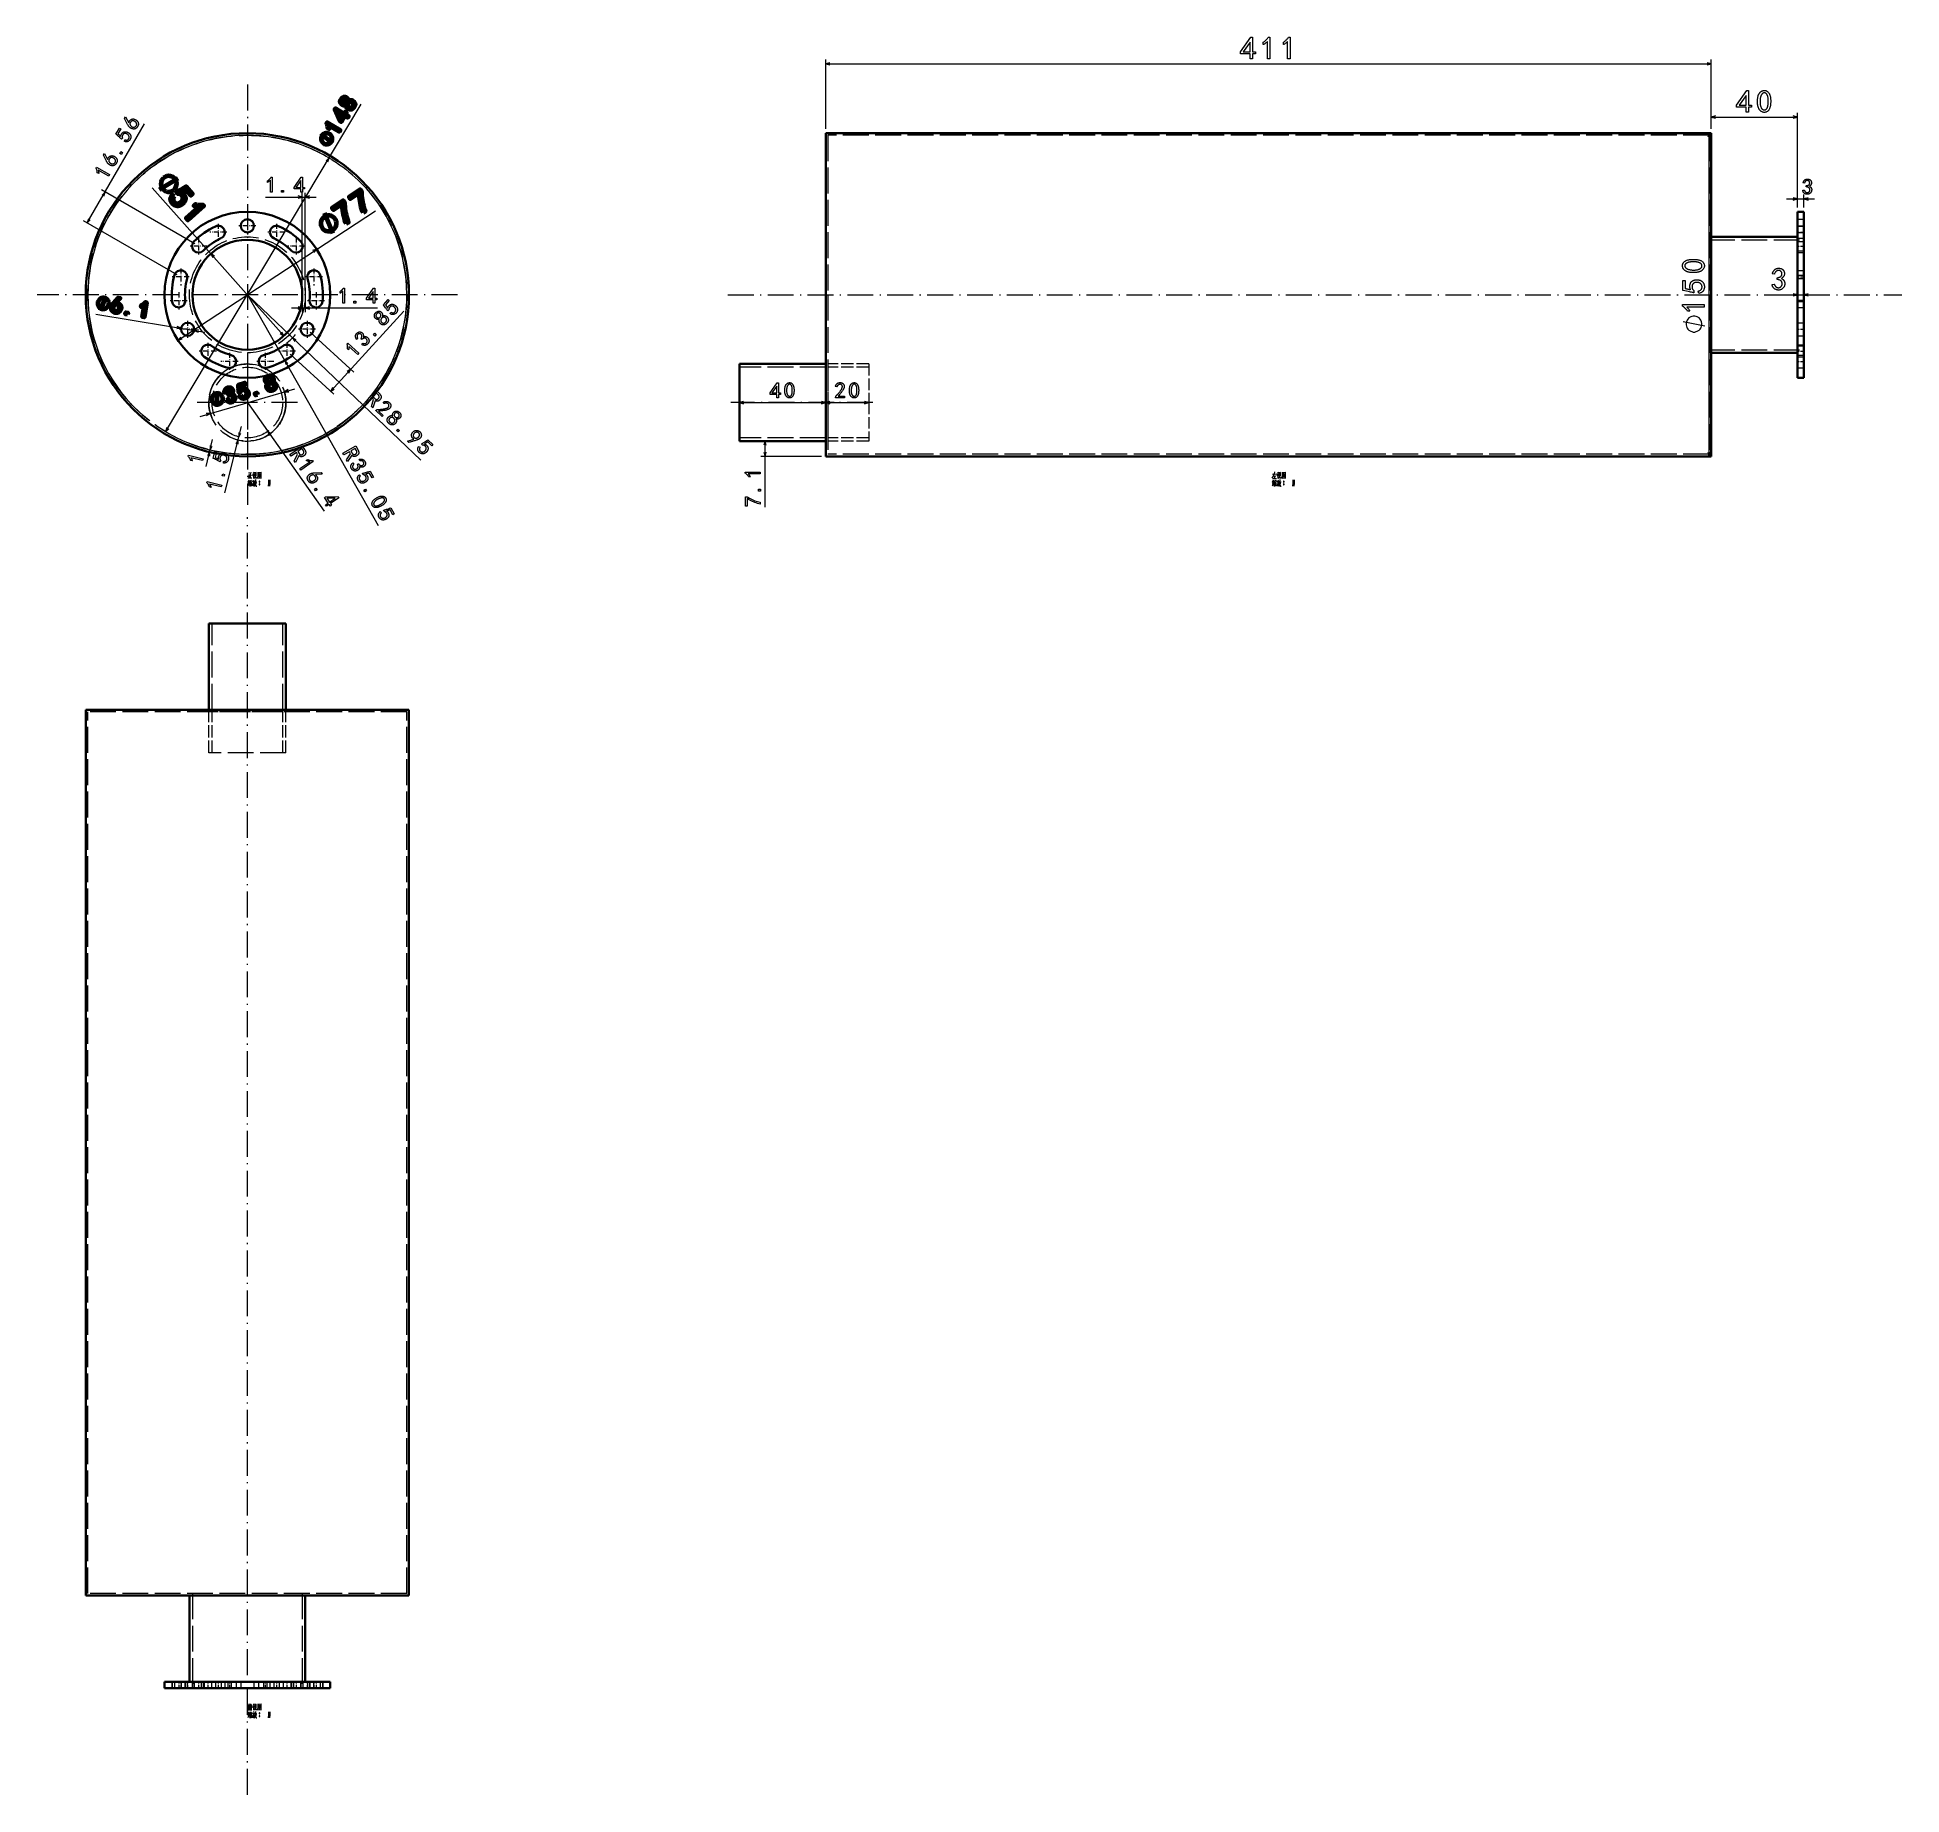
# Model space of a CAD drawing. Extents: x 89 to 955, y 8 to 823.
import ezdxf

# ---------------------------------------------------------------- set-up
doc = ezdxf.new("R2010")
doc.units = 0
doc.linetypes.add('DASHDOT', pattern=[18.5, 12, -3, 0.5, -3])
doc.linetypes.add('DASHED', pattern=[15, 12, -3])

msp = doc.modelspace()

# ---------------------------------------------------------------- linework, layer by layer
at = {"color": 3, "lineweight": 13}
for p, q in [((455.13, 780.56), (455.13, 812.75)), ((455.13, 810.75), (866.13, 810.75)), ((866.13, 780.56), (866.13, 812.75)), ((148.8, 640.02), (239.51, 791.97)), ((866.13, 780.56), (866.13, 788.01)), ((906.13, 744.06), (906.13, 788.01)), ((112.42, 736.9), (138.95, 782.86)), ((866.13, 786.01), (906.13, 786.01)), ((865.13, 628.56), (865.13, 778.56)), ((142.61, 753.13), (203.69, 684.51)), ((162.37, 727.19), (118.97, 752.25)), ((195.21, 748.91), (218.63, 748.91)), ((212.23, 705.56), (212.23, 750.91)), ((213.63, 705.56), (213.63, 750.91)), ((901.13, 748.06), (914.13, 748.06)), ((906.13, 744.06), (906.13, 750.06)), ((909.13, 744.06), (909.13, 750.06)), ((154.09, 712.84), (110.69, 737.9)), ((154.54, 682.45), (246.26, 742.59)), ((186.73, 703.56), (247.51, 596.59)), ((186.73, 703.56), (267.21, 626.84)), ((212.23, 701.56), (212.23, 695.46)), ((213.63, 701.56), (213.63, 695.46)), ((893.73, 703.56), (914.13, 703.56)), ((116.45, 694.55), (166.96, 686.26)), ((207.23, 697.46), (247.13, 697.46)), ((225.36, 658.77), (259.38, 695.89)), ((215.92, 686.21), (236.19, 667.63)), ((206.56, 676), (226.84, 657.42)), ((164.75, 647.16), (208.72, 659.96)), ((186.73, 653.56), (222.36, 603.1)), ((415.13, 653.56), (455.13, 653.56)), ((455.13, 653.56), (475.13, 653.56)), ((176.28, 611.66), (183.97, 642.5)), ((167.61, 623.96), (170.62, 636.47)), ((454.13, 635.66), (425.01, 635.66)), ((427.01, 605.08), (427.01, 635.66)), ((453.13, 628.56), (425.01, 628.56))]:
    msp.add_line(p, q, dxfattribs=at)
at = {"color": 7, "linetype": 'DASHDOT', "lineweight": 13}
for p, q in [((186.73, 801.06), (186.73, 606.06)), ((284.23, 703.56), (89.23, 703.56)), ((409.73, 703.56), (954.53, 703.56)), ((186.73, 676.83), (186.73, 630.29)), ((210, 653.56), (163.46, 653.56)), ((459.13, 653.56), (411.13, 653.56)), ((477.03, 653.56), (454.23, 653.56)), ((186.73, 7.64), (186.73, 600.44))]:
    msp.add_line(p, q, dxfattribs=at)
at = {"color": 7, "lineweight": 35}
for p, q in [((455.13, 778.56), (455.13, 703.56)), ((456.13, 778.56), (455.13, 778.56)), ((865.13, 778.56), (456.13, 778.56)), ((865.13, 778.56), (866.13, 778.56)), ((866.13, 703.56), (866.13, 778.56)), ((906.13, 703.56), (906.13, 742.06)), ((906.13, 742.06), (909.13, 742.06)), ((909.13, 703.56), (909.13, 742.06)), ((866.13, 730.46), (906.13, 730.46)), ((455.13, 703.56), (455.13, 628.56)), ((866.13, 628.56), (866.13, 703.56)), ((906.13, 665.06), (906.13, 703.56)), ((909.13, 665.06), (909.13, 703.56)), ((866.13, 676.66), (906.13, 676.66)), ((415.13, 671.46), (415.13, 653.56)), ((455.13, 671.46), (415.13, 671.46)), ((906.13, 665.06), (909.13, 665.06)), ((415.13, 653.56), (415.13, 635.66)), ((455.13, 635.66), (415.13, 635.66)), ((456.13, 628.56), (455.13, 628.56)), ((865.13, 628.56), (456.13, 628.56)), ((865.13, 628.56), (866.13, 628.56)), ((204.63, 551.04), (168.83, 551.04)), ((168.83, 511.04), (168.83, 551.04)), ((204.63, 511.04), (204.63, 551.04)), ((261.73, 511.04), (111.73, 511.04)), ((111.73, 511.04), (111.73, 510.04)), ((261.73, 511.04), (261.73, 510.04)), ((111.73, 101.04), (111.73, 510.04)), ((261.73, 101.04), (261.73, 510.04)), ((111.73, 101.04), (111.73, 100.04)), ((111.73, 100.04), (261.73, 100.04)), ((159.83, 100.04), (159.83, 60.04)), ((213.63, 100.04), (213.63, 60.04)), ((261.73, 101.04), (261.73, 100.04)), ((148.23, 60.04), (225.23, 60.04)), ((148.23, 60.04), (148.23, 57.04)), ((148.23, 57.04), (225.23, 57.04)), ((225.23, 60.04), (225.23, 57.04))]:
    msp.add_line(p, q, dxfattribs=at)
at = {"color": 7, "linetype": 'DASHED', "lineweight": 13}
for p, q in [((456.13, 777.56), (456.13, 703.56)), ((865.13, 777.56), (456.13, 777.56)), ((865.13, 777.56), (865.13, 703.56)), ((865.13, 729.06), (909.13, 729.06)), ((456.13, 703.56), (456.13, 629.56)), ((865.13, 703.56), (865.13, 629.56)), ((865.13, 678.06), (909.13, 678.06)), ((455.13, 669.96), (415.13, 669.96)), ((455.13, 637.16), (415.13, 637.16)), ((865.13, 629.56), (456.13, 629.56)), ((170.33, 511.04), (170.33, 551.04)), ((203.13, 511.04), (203.13, 551.04)), ((203.13, 511.04), (170.33, 511.04)), ((260.73, 510.04), (112.73, 510.04)), ((112.73, 101.04), (112.73, 510.04)), ((203.13, 510.04), (170.33, 510.04)), ((260.73, 101.04), (260.73, 510.04)), ((204.63, 491.04), (168.83, 491.04)), ((260.73, 101.04), (112.73, 101.04)), ((161.23, 101.04), (161.23, 57.04)), ((212.23, 101.04), (212.23, 57.04))]:
    msp.add_line(p, q, dxfattribs=at)
at = {"color": 7, "linetype": 'DASHDOT', "lineweight": 13, "ltscale": 0.19825}
for p, q in [((173.21, 736.53), (173.21, 728.6)), ((190.7, 735.56), (182.77, 735.56)), ((200.26, 736.53), (200.26, 728.6)), ((164.11, 730.15), (164.11, 722.22)), ((177.18, 732.56), (169.25, 732.56)), ((204.22, 732.56), (196.29, 732.56)), ((209.36, 730.15), (209.36, 722.22)), ((168.07, 726.19), (160.14, 726.19)), ((213.33, 726.19), (205.4, 726.19)), ((159.79, 711.84), (151.86, 711.84)), ((155.82, 715.81), (155.82, 707.88)), ((221.61, 711.84), (213.68, 711.84)), ((217.64, 715.81), (217.64, 707.88)), ((154.86, 704.74), (154.86, 696.81)), ((218.61, 704.74), (218.61, 696.81)), ((158.82, 700.77), (150.89, 700.77)), ((222.58, 700.77), (214.65, 700.77)), ((162.99, 687.56), (155.06, 687.56)), ((218.41, 687.56), (210.48, 687.56)), ((172.34, 677.35), (164.41, 677.35)), ((168.38, 681.31), (168.38, 673.38)), ((178.45, 676.62), (178.45, 668.69)), ((195.02, 676.62), (195.02, 668.69)), ((209.05, 677.35), (201.12, 677.35)), ((205.09, 681.31), (205.09, 673.38)), ((182.42, 672.65), (174.49, 672.65)), ((198.98, 672.65), (191.05, 672.65))]:
    msp.add_line(p, q, dxfattribs=at)
at = {"color": 7, "linetype": 'DASHDOT', "lineweight": 13, "ltscale": 0.198251}
for p, q in [((186.73, 739.53), (186.73, 731.6)), ((159.02, 691.53), (159.02, 683.6)), ((214.45, 691.53), (214.45, 683.6))]:
    msp.add_line(p, q, dxfattribs=at)
at = {"color": 7, "linetype": 'DASHDOT', "lineweight": 13, "ltscale": 0.089999}
for p, q in [((905.83, 735.56), (909.43, 735.56)), ((905.83, 732.56), (909.43, 732.56)), ((905.83, 726.19), (909.43, 726.19)), ((905.83, 711.84), (909.43, 711.84)), ((905.83, 700.77), (909.43, 700.77)), ((905.83, 687.56), (909.43, 687.56)), ((905.83, 677.35), (909.43, 677.35)), ((905.83, 672.65), (909.43, 672.65))]:
    msp.add_line(p, q, dxfattribs=at)
at = {"color": 7, "linetype": 'DASHED', "lineweight": 13, "ltscale": 0.075}
for p, q in [((906.13, 738.61), (909.13, 738.61)), ((906.13, 735.61), (909.13, 735.61)), ((906.13, 735.61), (909.13, 735.61)), ((906.13, 735.33), (909.13, 735.33)), ((906.13, 735.33), (909.13, 735.33)), ((906.13, 732.51), (909.13, 732.51)), ((906.13, 729.8), (909.13, 729.8)), ((906.13, 729.8), (909.13, 729.8)), ((906.13, 728.35), (909.13, 728.35)), ((906.13, 728.35), (909.13, 728.35)), ((906.13, 724.03), (909.13, 724.03)), ((906.13, 724.03), (909.13, 724.03)), ((906.13, 723.14), (909.13, 723.14)), ((906.13, 723.14), (909.13, 723.14)), ((906.13, 714.89), (909.13, 714.89)), ((906.13, 714.89), (909.13, 714.89)), ((906.13, 712.63), (909.13, 712.63)), ((906.13, 712.63), (909.13, 712.63)), ((906.13, 711.05), (909.13, 711.05)), ((906.13, 711.05), (909.13, 711.05)), ((906.13, 701.04), (909.13, 701.04)), ((906.13, 701.04), (909.13, 701.04)), ((906.13, 700.51), (909.13, 700.51)), ((906.13, 700.51), (909.13, 700.51)), ((906.13, 697.72), (909.13, 697.72)), ((906.13, 697.72), (909.13, 697.72)), ((906.13, 690.61), (909.13, 690.61)), ((906.13, 690.61), (909.13, 690.61)), ((906.13, 684.51), (909.13, 684.51)), ((906.13, 684.51), (909.13, 684.51)), ((906.13, 680.4), (909.13, 680.4)), ((906.13, 680.4), (909.13, 680.4)), ((906.13, 679.85), (909.13, 679.85)), ((906.13, 679.85), (909.13, 679.85)), ((906.13, 675.6), (909.13, 675.6)), ((906.13, 675.6), (909.13, 675.6)), ((906.13, 674.85), (909.13, 674.85)), ((906.13, 674.85), (909.13, 674.85)), ((906.13, 669.71), (909.13, 669.71)), ((906.13, 669.71), (909.13, 669.71)), ((906.13, 669.6), (909.13, 669.6)), ((906.13, 669.6), (909.13, 669.6)), ((151.68, 60.04), (151.68, 57.04)), ((151.82, 60.04), (151.82, 57.04)), ((152.88, 60.04), (152.88, 57.04)), ((155.97, 60.04), (155.97, 57.04)), ((157.78, 60.04), (157.78, 57.04)), ((157.89, 60.04), (157.89, 57.04)), ((157.91, 60.04), (157.91, 57.04)), ((158.77, 60.04), (158.77, 57.04)), ((158.87, 60.04), (158.87, 57.04)), ((161.06, 60.04), (161.06, 57.04)), ((161.95, 60.04), (161.95, 57.04)), ((162.07, 60.04), (162.07, 57.04)), ((165.33, 60.04), (165.33, 57.04)), ((166.26, 60.04), (166.26, 57.04)), ((166.63, 60.04), (166.63, 57.04)), ((170.13, 60.04), (170.13, 57.04)), ((171.92, 60.04), (171.92, 57.04)), ((174.5, 60.04), (174.5, 57.04)), ((176.26, 60.04), (176.26, 57.04)), ((177.66, 60.04), (177.66, 57.04)), ((179.24, 60.04), (179.24, 57.04)), ((181.5, 60.04), (181.5, 57.04)), ((183.68, 60.04), (183.68, 57.04)), ((189.78, 60.04), (189.78, 57.04)), ((191.97, 60.04), (191.97, 57.04)), ((194.23, 60.04), (194.23, 57.04)), ((195.81, 60.04), (195.81, 57.04)), ((197.21, 60.04), (197.21, 57.04)), ((198.97, 60.04), (198.97, 57.04)), ((201.55, 60.04), (201.55, 57.04)), ((203.34, 60.04), (203.34, 57.04)), ((206.84, 60.04), (206.84, 57.04)), ((207.2, 60.04), (207.2, 57.04)), ((208.14, 60.04), (208.14, 57.04)), ((211.4, 60.04), (211.4, 57.04)), ((211.52, 60.04), (211.52, 57.04)), ((212.41, 60.04), (212.41, 57.04)), ((214.59, 60.04), (214.59, 57.04)), ((214.7, 60.04), (214.7, 57.04)), ((215.56, 60.04), (215.56, 57.04)), ((215.57, 60.04), (215.57, 57.04)), ((215.68, 60.04), (215.68, 57.04)), ((217.5, 60.04), (217.5, 57.04)), ((220.59, 60.04), (220.59, 57.04)), ((221.65, 60.04), (221.65, 57.04)), ((221.78, 60.04), (221.78, 57.04))]:
    msp.add_line(p, q, dxfattribs=at)
at = {"color": 7, "linetype": 'DASHED', "lineweight": 13, "ltscale": 0.410001}
for p, q in [((455.13, 669.96), (455.13, 653.56)), ((456.13, 669.96), (456.13, 653.56)), ((455.13, 653.56), (455.13, 637.16)), ((456.13, 653.56), (456.13, 637.16))]:
    msp.add_line(p, q, dxfattribs=at)
at = {"color": 7, "linetype": 'DASHED', "lineweight": 13, "ltscale": 0.475}
for p, q in [((475.13, 671.46), (456.13, 671.46)), ((475.13, 669.96), (456.13, 669.96)), ((475.13, 637.16), (456.13, 637.16)), ((475.13, 635.66), (456.13, 635.66)), ((168.83, 491.04), (168.83, 510.04)), ((170.33, 491.04), (170.33, 510.04)), ((203.13, 491.04), (203.13, 510.04)), ((204.63, 491.04), (204.63, 510.04))]:
    msp.add_line(p, q, dxfattribs=at)
at = {"color": 7, "linetype": 'DASHED', "lineweight": 13, "ltscale": 0.447501}
for p, q in [((475.13, 671.46), (475.13, 653.56)), ((475.13, 653.56), (475.13, 635.66))]:
    msp.add_line(p, q, dxfattribs=at)
at = {"color": 7, "linetype": 'DASHDOT', "lineweight": 13, "ltscale": 0.090015}
for p, q in [((154.86, 60.34), (154.86, 56.74)), ((155.82, 60.34), (155.82, 56.74)), ((159.02, 60.34), (159.02, 56.74)), ((164.11, 60.34), (164.11, 56.74)), ((168.38, 60.34), (168.38, 56.74)), ((173.21, 60.34), (173.21, 56.74)), ((178.45, 60.34), (178.45, 56.74)), ((195.02, 60.34), (195.02, 56.74)), ((200.26, 60.34), (200.26, 56.74)), ((205.09, 60.34), (205.09, 56.74)), ((209.36, 60.34), (209.36, 56.74)), ((214.45, 60.34), (214.45, 56.74)), ((217.64, 60.34), (217.64, 56.74)), ((218.61, 60.34), (218.61, 56.74))]:
    msp.add_line(p, q, dxfattribs=at)
at = {"color": 3, "lineweight": 13}
for points in [[(652.16, 815.29), (647.71, 815.29), (647.71, 816.27), (652.39, 823.04), (653.26, 823.04), (653.26, 816.27), (654.64, 816.27), (654.64, 815.29), (653.26, 815.29), (653.26, 813.09), (652.16, 813.09)], [(660.13, 821.07), (659.98, 820.92), (659.82, 820.77), (659.65, 820.62), (659.47, 820.48), (659.28, 820.33), (659.09, 820.19), (658.88, 820.05), (658.67, 819.9), (658.45, 819.76), (658.23, 819.62), (658.23, 820.72), (658.51, 820.92), (658.78, 821.13), (659.05, 821.34), (659.3, 821.56), (659.54, 821.79), (659.77, 822.03), (659.99, 822.27), (660.21, 822.52), (660.41, 822.77), (660.6, 823.04), (661.29, 823.04), (661.29, 813.09), (660.13, 813.09)], [(669.5, 821.07), (669.34, 820.92), (669.18, 820.77), (669.01, 820.62), (668.83, 820.48), (668.65, 820.33), (668.45, 820.19), (668.25, 820.05), (668.04, 819.9), (667.82, 819.76), (667.59, 819.62), (667.59, 820.72), (667.87, 820.92), (668.15, 821.13), (668.41, 821.34), (668.66, 821.56), (668.91, 821.79), (669.14, 822.03), (669.36, 822.27), (669.57, 822.52), (669.77, 822.77), (669.96, 823.04), (670.65, 823.04), (670.65, 813.09), (669.5, 813.09)], [(652.16, 816.27), (652.16, 820.84), (648.92, 816.27)], [(882.36, 790.55), (877.91, 790.55), (877.91, 791.54), (882.59, 798.3), (883.45, 798.3), (883.45, 791.54), (884.84, 791.54), (884.84, 790.55), (883.45, 790.55), (883.45, 788.36), (882.36, 788.36)], [(882.36, 791.54), (882.36, 796.1), (879.12, 791.54)], [(887.62, 793.88), (887.63, 794.18), (887.65, 794.46), (887.68, 794.74), (887.71, 795), (887.75, 795.25), (887.8, 795.49), (887.85, 795.71), (887.91, 795.92), (887.98, 796.12), (888.05, 796.3), (888.13, 796.48), (888.21, 796.65), (888.3, 796.81), (888.4, 796.97), (888.51, 797.12), (888.62, 797.26), (888.73, 797.4), (888.85, 797.53), (888.98, 797.66), (889.12, 797.78), (889.26, 797.89), (889.41, 797.99), (889.56, 798.07), (889.73, 798.15), (889.89, 798.21), (890.07, 798.26), (890.25, 798.3), (890.43, 798.33), (890.63, 798.35), (890.82, 798.36), (891.02, 798.35), (891.22, 798.32), (891.41, 798.28), (891.59, 798.22), (891.77, 798.15), (891.94, 798.05), (892.11, 797.95), (892.28, 797.82), (892.43, 797.68), (892.59, 797.52), (892.73, 797.35), (892.87, 797.17), (892.99, 796.98), (893.11, 796.78), (893.21, 796.57), (893.3, 796.36), (893.38, 796.13), (893.46, 795.9), (893.52, 795.66), (893.57, 795.41), (893.61, 795.15), (893.65, 794.88), (893.68, 794.61), (893.7, 794.33), (893.72, 794.04), (893.73, 793.75), (893.74, 793.44), (893.74, 793.13), (893.73, 792.81), (893.71, 792.49), (893.69, 792.17), (893.66, 791.85), (893.63, 791.56), (893.58, 791.27), (893.53, 790.99), (893.47, 790.73), (893.4, 790.48), (893.32, 790.24), (893.23, 790.02), (893.14, 789.8), (893.03, 789.6), (892.92, 789.41), (892.8, 789.23), (892.67, 789.07), (892.52, 788.92), (892.37, 788.78), (892.21, 788.66), (892.04, 788.54), (891.85, 788.44), (891.66, 788.36), (891.47, 788.28), (891.27, 788.23), (891.07, 788.19), (890.88, 788.18), (890.68, 788.18), (890.48, 788.19), (890.29, 788.23), (890.09, 788.28), (889.89, 788.35), (889.7, 788.44), (889.51, 788.54), (889.33, 788.65), (889.16, 788.77), (889, 788.89), (888.86, 789.01), (888.73, 789.15), (888.61, 789.29), (888.5, 789.43), (888.4, 789.58), (888.31, 789.74), (888.23, 789.91), (888.16, 790.07), (888.09, 790.24), (888.02, 790.4), (887.96, 790.57), (887.91, 790.75), (887.86, 790.92), (887.81, 791.09), (887.77, 791.27), (887.73, 791.45), (887.7, 791.63), (887.67, 791.83), (887.65, 792.04), (887.63, 792.27), (887.62, 792.5), (887.61, 792.75), (887.6, 793.01), (887.6, 793.29), (887.61, 793.58)], [(888.83, 794.22), (888.8, 793.91), (888.78, 793.6), (888.77, 793.3), (888.77, 793.01), (888.77, 792.72), (888.79, 792.44), (888.81, 792.17), (888.85, 791.9), (888.89, 791.64), (888.95, 791.39), (889.01, 791.15), (889.08, 790.92), (889.15, 790.71), (889.24, 790.51), (889.33, 790.33), (889.43, 790.16), (889.53, 790.01), (889.65, 789.86), (889.77, 789.74), (889.9, 789.63), (890.03, 789.53), (890.17, 789.45), (890.3, 789.39), (890.44, 789.35), (890.57, 789.32), (890.71, 789.31), (890.84, 789.31), (890.98, 789.33), (891.12, 789.37), (891.26, 789.43), (891.39, 789.5), (891.52, 789.58), (891.64, 789.67), (891.75, 789.78), (891.86, 789.9), (891.96, 790.04), (892.05, 790.18), (892.13, 790.34), (892.2, 790.51), (892.27, 790.7), (892.33, 790.89), (892.38, 791.09), (892.43, 791.29), (892.47, 791.49), (892.51, 791.69), (892.54, 791.9), (892.56, 792.12), (892.58, 792.33), (892.58, 792.55), (892.59, 792.78), (892.59, 793), (892.58, 793.22), (892.58, 793.44), (892.57, 793.65), (892.57, 793.85), (892.56, 794.06), (892.55, 794.26), (892.53, 794.45), (892.52, 794.64), (892.5, 794.83), (892.48, 795.01), (892.45, 795.19), (892.42, 795.37), (892.38, 795.54), (892.33, 795.71), (892.27, 795.88), (892.21, 796.04), (892.14, 796.2), (892.06, 796.35), (891.98, 796.51), (891.89, 796.65), (891.8, 796.78), (891.69, 796.89), (891.59, 796.99), (891.48, 797.08), (891.36, 797.15), (891.23, 797.2), (891.1, 797.25), (890.97, 797.27), (890.82, 797.29), (890.68, 797.28), (890.54, 797.27), (890.41, 797.23), (890.27, 797.19), (890.15, 797.12), (890.02, 797.04), (889.9, 796.94), (889.78, 796.83), (889.66, 796.71), (889.55, 796.56), (889.45, 796.41), (889.35, 796.23), (889.26, 796.04), (889.17, 795.83), (889.1, 795.6), (889.03, 795.36), (888.97, 795.1), (888.91, 794.83), (888.87, 794.53)], [(129.89, 775.45), (130.1, 775.4), (130.3, 775.37), (130.48, 775.35), (130.66, 775.35), (130.82, 775.36), (130.96, 775.39), (131.1, 775.44), (131.22, 775.51), (131.33, 775.59), (131.43, 775.69), (131.51, 775.79), (131.59, 775.9), (131.65, 776), (131.71, 776.11), (131.76, 776.21), (131.8, 776.32), (131.83, 776.42), (131.85, 776.52), (131.86, 776.62), (131.86, 776.72), (131.85, 776.82), (131.84, 776.92), (131.83, 777.01), (131.8, 777.1), (131.78, 777.19), (131.75, 777.27), (131.71, 777.36), (131.67, 777.44), (131.62, 777.52), (131.57, 777.59), (131.51, 777.66), (131.45, 777.73), (131.38, 777.8), (131.31, 777.87), (131.24, 777.93), (131.17, 777.99), (131.09, 778.05), (131, 778.1), (130.92, 778.16), (130.82, 778.21), (130.73, 778.25), (130.64, 778.29), (130.55, 778.33), (130.45, 778.36), (130.36, 778.38), (130.27, 778.4), (130.18, 778.41), (130.09, 778.41), (130, 778.41), (129.91, 778.41), (129.82, 778.39), (129.74, 778.38), (129.66, 778.36), (129.58, 778.33), (129.5, 778.3), (129.43, 778.26), (129.35, 778.22), (129.29, 778.18), (129.22, 778.13), (129.16, 778.07), (129.1, 778.01), (129.04, 777.95), (128.99, 777.88), (128.94, 777.81), (128.89, 777.73), (128.85, 777.65), (128.81, 777.56), (128.77, 777.47), (128.73, 777.38), (128.7, 777.28), (128.68, 777.18), (128.66, 777.08), (128.65, 776.98), (128.64, 776.88), (128.65, 776.78), (128.66, 776.68), (128.68, 776.58), (128.7, 776.48), (128.74, 776.38), (128.78, 776.28), (128.36, 775.73), (128.31, 775.78), (128.2, 775.88), (128.06, 776.02), (127.86, 776.2), (127.62, 776.42), (127.34, 776.68), (127, 776.98), (126.63, 777.33), (126.2, 777.71), (125.73, 778.13), (127.33, 780.9), (127.96, 780.54), (126.67, 778.29), (126.83, 778.15), (126.99, 778.01), (127.14, 777.88), (127.28, 777.75), (127.42, 777.63), (127.54, 777.51), (127.66, 777.39), (127.77, 777.28), (127.88, 777.17), (127.97, 777.07), (127.99, 777.2), (128.01, 777.33), (128.03, 777.45), (128.06, 777.57), (128.09, 777.68), (128.12, 777.79), (128.16, 777.9), (128.21, 778), (128.26, 778.09), (128.31, 778.18), (128.37, 778.27), (128.43, 778.36), (128.49, 778.44), (128.56, 778.52), (128.63, 778.6), (128.7, 778.67), (128.78, 778.74), (128.86, 778.81), (128.94, 778.88), (129.03, 778.94), (129.12, 779), (129.2, 779.05), (129.29, 779.1), (129.38, 779.14), (129.47, 779.17), (129.55, 779.2), (129.64, 779.22), (129.73, 779.24), (129.82, 779.25), (129.91, 779.25), (130, 779.25), (130.08, 779.25), (130.17, 779.24), (130.25, 779.23), (130.34, 779.22), (130.42, 779.21), (130.5, 779.2), (130.58, 779.18), (130.66, 779.16), (130.74, 779.15), (130.81, 779.12), (130.89, 779.1), (130.96, 779.07), (131.04, 779.04), (131.12, 779.01), (131.19, 778.97), (131.27, 778.93), (131.34, 778.89), (131.42, 778.85), (131.49, 778.8), (131.57, 778.75), (131.64, 778.7), (131.71, 778.64), (131.79, 778.59), (131.86, 778.53), (131.93, 778.46), (131.99, 778.4), (132.06, 778.33), (132.13, 778.26), (132.19, 778.19), (132.25, 778.11), (132.31, 778.04), (132.37, 777.96), (132.41, 777.88), (132.46, 777.8), (132.5, 777.72), (132.53, 777.64), (132.57, 777.55), (132.59, 777.47), (132.61, 777.38), (132.63, 777.3), (132.65, 777.21), (132.66, 777.12), (132.67, 777.03), (132.67, 776.94), (132.67, 776.84), (132.67, 776.75), (132.66, 776.65), (132.65, 776.55), (132.64, 776.46), (132.62, 776.36), (132.6, 776.26), (132.57, 776.16), (132.54, 776.06), (132.5, 775.96), (132.46, 775.86), (132.41, 775.76), (132.35, 775.66), (132.29, 775.56), (132.23, 775.46), (132.16, 775.36), (132.08, 775.26), (132, 775.17), (131.91, 775.09), (131.82, 775.01), (131.72, 774.94), (131.61, 774.86), (131.5, 774.8), (131.39, 774.74), (131.27, 774.68), (131.14, 774.63), (131, 774.6), (130.86, 774.57), (130.72, 774.56), (130.56, 774.56), (130.4, 774.57), (130.24, 774.59), (130.06, 774.62), (129.88, 774.66), (129.7, 774.72)], [(132.52, 780.94), (132.42, 781.01), (132.33, 781.07), (132.25, 781.14), (132.17, 781.21), (132.09, 781.28), (132.02, 781.35), (131.95, 781.42), (131.89, 781.49), (131.83, 781.56), (131.77, 781.63), (131.72, 781.7), (131.67, 781.78), (131.61, 781.87), (131.55, 781.96), (131.49, 782.05), (131.43, 782.15), (131.37, 782.26), (131.3, 782.37), (131.24, 782.49), (131.17, 782.61), (129.76, 785.34), (130.22, 786.15), (131.69, 783.34), (131.75, 783.55), (131.82, 783.75), (131.9, 783.93), (131.98, 784.1), (132.07, 784.25), (132.17, 784.39), (132.27, 784.51), (132.38, 784.63), (132.5, 784.72), (132.63, 784.81), (132.75, 784.88), (132.88, 784.94), (133, 784.99), (133.12, 785.04), (133.23, 785.08), (133.35, 785.11), (133.46, 785.13), (133.57, 785.14), (133.67, 785.15), (133.78, 785.14), (133.88, 785.13), (133.98, 785.12), (134.08, 785.1), (134.18, 785.08), (134.28, 785.05), (134.38, 785.02), (134.48, 784.98), (134.58, 784.94), (134.68, 784.9), (134.78, 784.85), (134.87, 784.8), (134.96, 784.74), (135.06, 784.68), (135.14, 784.62), (135.23, 784.55), (135.31, 784.48), (135.39, 784.41), (135.47, 784.33), (135.55, 784.25), (135.62, 784.17), (135.69, 784.09), (135.76, 784), (135.82, 783.9), (135.88, 783.8), (135.93, 783.7), (135.98, 783.6), (136.02, 783.49), (136.06, 783.37), (136.09, 783.26), (136.12, 783.14), (136.15, 783.01), (136.16, 782.89), (136.16, 782.76), (136.15, 782.62), (136.13, 782.49), (136.1, 782.35), (136.06, 782.21), (136.01, 782.07), (135.95, 781.93), (135.88, 781.78), (135.8, 781.64), (135.72, 781.5), (135.63, 781.38), (135.54, 781.26), (135.45, 781.14), (135.35, 781.04), (135.24, 780.95), (135.14, 780.86), (135.02, 780.78), (134.91, 780.71), (134.79, 780.64), (134.67, 780.59), (134.55, 780.55), (134.42, 780.51), (134.3, 780.49), (134.18, 780.47), (134.05, 780.46), (133.92, 780.46), (133.79, 780.47), (133.66, 780.49), (133.53, 780.52), (133.41, 780.55), (133.28, 780.58), (133.17, 780.62), (133.05, 780.66), (132.94, 780.71), (132.83, 780.76), (132.72, 780.82), (132.62, 780.88)], [(134.3, 781.36), (134.4, 781.39), (134.5, 781.42), (134.6, 781.47), (134.69, 781.52), (134.77, 781.58), (134.86, 781.65), (134.94, 781.72), (135.01, 781.8), (135.09, 781.89), (135.16, 781.99), (135.22, 782.09), (135.27, 782.19), (135.31, 782.3), (135.34, 782.4), (135.37, 782.51), (135.38, 782.62), (135.38, 782.73), (135.36, 782.84), (135.34, 782.95), (135.31, 783.07), (135.27, 783.18), (135.22, 783.29), (135.15, 783.4), (135.08, 783.5), (134.99, 783.6), (134.89, 783.7), (134.79, 783.8), (134.67, 783.89), (134.54, 783.98), (134.39, 784.06), (134.25, 784.14), (134.11, 784.21), (133.97, 784.26), (133.84, 784.29), (133.71, 784.31), (133.58, 784.32), (133.46, 784.32), (133.35, 784.3), (133.23, 784.26), (133.12, 784.21), (133.02, 784.16), (132.92, 784.09), (132.83, 784.02), (132.74, 783.94), (132.66, 783.86), (132.59, 783.77), (132.52, 783.68), (132.46, 783.57), (132.4, 783.47), (132.35, 783.35), (132.3, 783.24), (132.27, 783.12), (132.25, 783.01), (132.24, 782.9), (132.24, 782.79), (132.26, 782.68), (132.28, 782.57), (132.31, 782.47), (132.36, 782.36), (132.42, 782.26), (132.48, 782.16), (132.55, 782.07), (132.63, 781.98), (132.7, 781.9), (132.79, 781.82), (132.87, 781.74), (132.96, 781.67), (133.06, 781.61), (133.16, 781.55), (133.26, 781.5), (133.37, 781.45), (133.47, 781.41), (133.58, 781.37), (133.68, 781.35), (133.79, 781.33), (133.89, 781.32), (133.99, 781.32), (134.1, 781.33), (134.2, 781.34)], [(117.56, 761.45), (117.59, 761.31), (117.63, 761.16), (117.65, 761), (117.68, 760.84), (117.7, 760.68), (117.72, 760.51), (117.74, 760.34), (117.75, 760.16), (117.76, 759.98), (117.76, 759.79), (117.1, 760.18), (117.08, 760.42), (117.05, 760.66), (117.01, 760.89), (116.96, 761.12), (116.91, 761.35), (116.85, 761.57), (116.78, 761.79), (116.7, 762), (116.62, 762.22), (116.53, 762.42), (116.77, 762.84), (122.8, 759.36), (122.39, 758.66)], [(122.69, 763.91), (122.59, 763.98), (122.5, 764.04), (122.42, 764.11), (122.33, 764.18), (122.26, 764.25), (122.18, 764.32), (122.12, 764.39), (122.05, 764.46), (121.99, 764.53), (121.94, 764.6), (121.89, 764.67), (121.83, 764.75), (121.78, 764.84), (121.72, 764.93), (121.66, 765.02), (121.6, 765.12), (121.54, 765.23), (121.47, 765.34), (121.41, 765.46), (121.34, 765.58), (119.92, 768.31), (120.39, 769.12), (121.85, 766.31), (121.92, 766.52), (121.99, 766.72), (122.06, 766.9), (122.15, 767.07), (122.24, 767.22), (122.34, 767.36), (122.44, 767.48), (122.55, 767.6), (122.67, 767.69), (122.79, 767.78), (122.92, 767.85), (123.04, 767.91), (123.17, 767.96), (123.28, 768.01), (123.4, 768.05), (123.51, 768.08), (123.63, 768.1), (123.74, 768.11), (123.84, 768.12), (123.95, 768.11), (124.05, 768.1), (124.15, 768.09), (124.25, 768.07), (124.35, 768.05), (124.45, 768.02), (124.55, 767.99), (124.65, 767.95), (124.75, 767.91), (124.85, 767.87), (124.94, 767.82), (125.04, 767.77), (125.13, 767.71), (125.22, 767.65), (125.31, 767.59), (125.4, 767.52), (125.48, 767.45), (125.56, 767.38), (125.64, 767.3), (125.72, 767.22), (125.79, 767.14), (125.86, 767.06), (125.93, 766.97), (125.99, 766.87), (126.05, 766.77), (126.1, 766.67), (126.15, 766.57), (126.19, 766.46), (126.23, 766.34), (126.26, 766.23), (126.29, 766.11), (126.31, 765.98), (126.32, 765.85), (126.33, 765.73), (126.32, 765.59), (126.3, 765.46), (126.27, 765.32), (126.23, 765.18), (126.18, 765.04), (126.12, 764.9), (126.05, 764.75), (125.97, 764.61), (125.89, 764.47), (125.8, 764.35), (125.71, 764.23), (125.61, 764.11), (125.51, 764.01), (125.41, 763.92), (125.3, 763.83), (125.19, 763.75), (125.08, 763.68), (124.96, 763.61), (124.84, 763.56), (124.72, 763.52), (124.59, 763.48), (124.47, 763.46), (124.34, 763.44), (124.22, 763.43), (124.09, 763.43), (123.96, 763.44), (123.83, 763.46), (123.7, 763.49), (123.57, 763.52), (123.45, 763.55), (123.33, 763.59), (123.22, 763.63), (123.1, 763.68), (123, 763.73), (122.89, 763.79), (122.79, 763.85)], [(124.47, 764.33), (124.57, 764.36), (124.67, 764.39), (124.76, 764.44), (124.86, 764.49), (124.94, 764.55), (125.03, 764.62), (125.11, 764.69), (125.18, 764.77), (125.26, 764.86), (125.32, 764.96), (125.39, 765.06), (125.44, 765.16), (125.48, 765.27), (125.51, 765.37), (125.53, 765.48), (125.54, 765.59), (125.54, 765.7), (125.53, 765.81), (125.51, 765.92), (125.48, 766.04), (125.44, 766.15), (125.38, 766.26), (125.32, 766.37), (125.25, 766.47), (125.16, 766.57), (125.06, 766.67), (124.95, 766.77), (124.83, 766.86), (124.7, 766.95), (124.56, 767.03), (124.42, 767.11), (124.27, 767.18), (124.14, 767.23), (124, 767.26), (123.88, 767.28), (123.75, 767.29), (123.63, 767.29), (123.51, 767.27), (123.4, 767.23), (123.29, 767.18), (123.19, 767.12), (123.09, 767.06), (123, 766.99), (122.91, 766.91), (122.83, 766.83), (122.76, 766.74), (122.69, 766.65), (122.62, 766.54), (122.57, 766.44), (122.52, 766.32), (122.47, 766.21), (122.44, 766.09), (122.42, 765.98), (122.41, 765.87), (122.41, 765.76), (122.42, 765.65), (122.45, 765.54), (122.48, 765.44), (122.53, 765.33), (122.59, 765.23), (122.65, 765.13), (122.72, 765.04), (122.79, 764.95), (122.87, 764.86), (122.95, 764.79), (123.04, 764.71), (123.13, 764.64), (123.23, 764.58), (123.32, 764.52), (123.43, 764.46), (123.53, 764.42), (123.64, 764.38), (123.74, 764.34), (123.85, 764.32), (123.95, 764.3), (124.06, 764.29), (124.16, 764.29), (124.26, 764.3), (124.37, 764.31)], [(128.72, 769.54), (128.25, 768.73), (127.48, 769.18), (127.95, 769.99)], [(197.48, 756.74), (197.37, 756.63), (197.25, 756.53), (197.14, 756.43), (197.01, 756.32), (196.88, 756.22), (196.74, 756.12), (196.6, 756.02), (196.45, 755.92), (196.3, 755.82), (196.14, 755.73), (196.14, 756.49), (196.34, 756.63), (196.53, 756.78), (196.72, 756.93), (196.89, 757.08), (197.06, 757.24), (197.22, 757.41), (197.38, 757.58), (197.53, 757.75), (197.67, 757.93), (197.8, 758.11), (198.29, 758.11), (198.29, 751.15), (197.48, 751.15)], [(211.56, 752.69), (208.44, 752.69), (208.44, 753.38), (211.72, 758.11), (212.33, 758.11), (212.33, 753.38), (213.3, 753.38), (213.3, 752.69), (212.33, 752.69), (212.33, 751.15), (211.56, 751.15)], [(211.56, 753.38), (211.56, 756.58), (209.29, 753.38)], [(908.59, 752.04), (909.32, 752.16), (909.35, 752.06), (909.39, 751.96), (909.43, 751.86), (909.48, 751.77), (909.53, 751.68), (909.58, 751.59), (909.64, 751.51), (909.71, 751.43), (909.77, 751.36), (909.84, 751.29), (909.92, 751.22), (910, 751.17), (910.08, 751.12), (910.16, 751.07), (910.25, 751.04), (910.35, 751.01), (910.44, 750.99), (910.54, 750.97), (910.65, 750.97), (910.75, 750.97), (910.86, 750.97), (910.96, 750.99), (911.06, 751.01), (911.16, 751.05), (911.24, 751.09), (911.33, 751.14), (911.41, 751.19), (911.49, 751.26), (911.56, 751.33), (911.62, 751.41), (911.69, 751.5), (911.74, 751.59), (911.79, 751.68), (911.82, 751.77), (911.86, 751.87), (911.88, 751.96), (911.9, 752.07), (911.91, 752.17), (911.91, 752.27), (911.91, 752.38), (911.9, 752.49), (911.88, 752.59), (911.85, 752.69), (911.82, 752.78), (911.78, 752.87), (911.74, 752.95), (911.68, 753.03), (911.62, 753.1), (911.56, 753.17), (911.48, 753.23), (911.4, 753.29), (911.31, 753.35), (911.21, 753.4), (911.1, 753.45), (910.98, 753.49), (910.85, 753.53), (910.72, 753.57), (910.57, 753.6), (910.41, 753.63), (910.25, 753.66), (910.25, 754.18), (910.41, 754.2), (910.57, 754.23), (910.72, 754.26), (910.85, 754.29), (910.98, 754.33), (911.1, 754.38), (911.21, 754.43), (911.31, 754.49), (911.4, 754.56), (911.48, 754.63), (911.56, 754.7), (911.62, 754.78), (911.67, 754.87), (911.72, 754.95), (911.76, 755.05), (911.79, 755.14), (911.81, 755.25), (911.83, 755.35), (911.83, 755.46), (911.83, 755.58), (911.81, 755.69), (911.79, 755.8), (911.76, 755.9), (911.72, 756), (911.67, 756.08), (911.62, 756.17), (911.55, 756.24), (911.48, 756.31), (911.39, 756.37), (911.3, 756.43), (911.2, 756.48), (911.1, 756.51), (911, 756.54), (910.9, 756.56), (910.8, 756.57), (910.7, 756.58), (910.59, 756.57), (910.48, 756.55), (910.38, 756.52), (910.27, 756.49), (910.16, 756.44), (910.06, 756.38), (909.96, 756.3), (909.87, 756.21), (909.78, 756.1), (909.69, 755.98), (909.61, 755.85), (909.54, 755.7), (909.47, 755.53), (909.4, 755.36), (908.67, 755.48), (908.72, 755.62), (908.77, 755.76), (908.83, 755.89), (908.89, 756.02), (908.96, 756.14), (909.03, 756.26), (909.1, 756.38), (909.18, 756.49), (909.25, 756.59), (909.34, 756.69), (909.43, 756.78), (909.52, 756.87), (909.62, 756.95), (909.73, 757.01), (909.84, 757.08), (909.96, 757.13), (910.08, 757.17), (910.21, 757.21), (910.35, 757.24), (910.49, 757.26), (910.64, 757.27), (910.78, 757.28), (910.91, 757.28), (911.04, 757.27), (911.17, 757.25), (911.3, 757.23), (911.42, 757.2), (911.54, 757.17), (911.65, 757.12), (911.77, 757.08), (911.87, 757.02), (911.97, 756.96), (912.06, 756.89), (912.15, 756.82), (912.23, 756.74), (912.3, 756.66), (912.37, 756.57), (912.43, 756.47), (912.49, 756.37), (912.53, 756.27), (912.58, 756.16), (912.61, 756.04), (912.63, 755.93), (912.65, 755.81), (912.66, 755.69), (912.66, 755.57), (912.66, 755.45), (912.64, 755.33), (912.62, 755.2), (912.6, 755.07), (912.56, 754.94), (912.51, 754.82), (912.44, 754.7), (912.37, 754.58), (912.28, 754.47), (912.18, 754.35), (912.07, 754.25), (911.95, 754.14), (911.81, 754.04), (911.66, 753.94), (911.78, 753.89), (911.88, 753.83), (911.98, 753.77), (912.08, 753.71), (912.17, 753.64), (912.25, 753.56), (912.33, 753.48), (912.4, 753.4), (912.47, 753.31), (912.53, 753.21), (912.59, 753.11), (912.64, 753.01), (912.68, 752.89), (912.71, 752.77), (912.74, 752.65), (912.75, 752.52), (912.76, 752.38), (912.76, 752.24), (912.75, 752.09), (912.74, 751.94), (912.71, 751.78), (912.68, 751.63), (912.63, 751.49), (912.58, 751.35), (912.51, 751.22), (912.43, 751.1), (912.35, 750.98), (912.25, 750.87), (912.15, 750.76), (912.03, 750.66), (911.91, 750.57), (911.78, 750.49), (911.65, 750.42), (911.52, 750.35), (911.38, 750.3), (911.24, 750.26), (911.1, 750.23), (910.95, 750.21), (910.81, 750.2), (910.65, 750.2), (910.5, 750.21), (910.35, 750.22), (910.21, 750.25), (910.07, 750.28), (909.93, 750.33), (909.8, 750.38), (909.68, 750.44), (909.55, 750.51), (909.43, 750.59), (909.32, 750.68), (909.21, 750.78), (909.11, 750.89), (909.01, 751), (908.93, 751.12), (908.85, 751.25), (908.78, 751.39), (908.72, 751.54), (908.67, 751.7), (908.63, 751.86)], [(203.51, 751.11), (202.57, 751.11), (202.57, 752), (203.51, 752)], [(857.26, 713.88), (856.96, 713.89), (856.68, 713.91), (856.4, 713.94), (856.14, 713.98), (855.89, 714.02), (855.65, 714.06), (855.43, 714.11), (855.22, 714.17), (855.02, 714.24), (854.84, 714.31), (854.66, 714.39), (854.49, 714.47), (854.33, 714.57), (854.17, 714.66), (854.02, 714.77), (853.88, 714.88), (853.74, 714.99), (853.61, 715.12), (853.48, 715.25), (853.36, 715.38), (853.25, 715.52), (853.15, 715.67), (853.07, 715.83), (852.99, 715.99), (852.93, 716.15), (852.88, 716.33), (852.84, 716.51), (852.81, 716.69), (852.79, 716.89), (852.78, 717.09), (852.79, 717.29), (852.82, 717.48), (852.86, 717.67), (852.92, 717.85), (852.99, 718.03), (853.09, 718.21), (853.2, 718.37), (853.32, 718.54), (853.46, 718.7), (853.62, 718.85), (853.79, 718.99), (853.98, 719.13), (854.16, 719.25), (854.36, 719.37), (854.57, 719.47), (854.78, 719.56), (855.01, 719.65), (855.24, 719.72), (855.48, 719.78), (855.73, 719.83), (855.99, 719.87), (856.26, 719.91), (856.53, 719.94), (856.81, 719.97), (857.1, 719.98), (857.39, 719.99), (857.7, 720), (858.01, 720), (858.33, 719.99), (858.65, 719.98), (858.97, 719.95), (859.29, 719.93), (859.59, 719.89), (859.87, 719.84), (860.15, 719.79), (860.41, 719.73), (860.66, 719.66), (860.9, 719.58), (861.13, 719.49), (861.34, 719.4), (861.54, 719.29), (861.73, 719.18), (861.91, 719.06), (862.07, 718.93), (862.22, 718.78), (862.36, 718.63), (862.48, 718.47), (862.6, 718.3), (862.7, 718.12), (862.78, 717.92), (862.86, 717.73), (862.91, 717.53), (862.95, 717.33), (862.96, 717.14), (862.96, 716.94), (862.95, 716.74), (862.91, 716.55), (862.86, 716.35), (862.79, 716.16), (862.7, 715.96), (862.6, 715.77), (862.49, 715.59), (862.37, 715.42), (862.25, 715.27), (862.13, 715.12), (861.99, 714.99), (861.85, 714.87), (861.71, 714.76), (861.56, 714.66), (861.4, 714.57), (861.23, 714.49), (861.07, 714.42), (860.9, 714.35), (860.74, 714.28), (860.57, 714.22), (860.39, 714.17), (860.22, 714.12), (860.05, 714.07), (859.87, 714.03), (859.69, 713.99), (859.51, 713.96), (859.31, 713.93), (859.1, 713.91), (858.87, 713.89), (858.64, 713.88), (858.39, 713.87), (858.13, 713.86), (857.85, 713.86), (857.56, 713.87)], [(856.92, 715.09), (857.23, 715.06), (857.54, 715.04), (857.84, 715.03), (858.13, 715.03), (858.42, 715.03), (858.7, 715.05), (858.97, 715.08), (859.24, 715.11), (859.5, 715.15), (859.75, 715.21), (859.99, 715.27), (860.22, 715.34), (860.43, 715.41), (860.63, 715.5), (860.81, 715.59), (860.98, 715.69), (861.14, 715.8), (861.28, 715.91), (861.4, 716.03), (861.51, 716.16), (861.61, 716.29), (861.69, 716.43), (861.75, 716.56), (861.79, 716.7), (861.82, 716.83), (861.84, 716.97), (861.83, 717.11), (861.81, 717.24), (861.77, 717.38), (861.71, 717.52), (861.64, 717.65), (861.56, 717.78), (861.47, 717.9), (861.36, 718.01), (861.24, 718.12), (861.1, 718.22), (860.96, 718.31), (860.8, 718.39), (860.63, 718.46), (860.44, 718.53), (860.25, 718.59), (860.05, 718.65), (859.86, 718.69), (859.65, 718.73), (859.45, 718.77), (859.24, 718.8), (859.02, 718.82), (858.81, 718.84), (858.59, 718.85), (858.36, 718.85), (858.14, 718.85), (857.92, 718.85), (857.7, 718.84), (857.49, 718.84), (857.29, 718.83), (857.08, 718.82), (856.88, 718.81), (856.69, 718.79), (856.5, 718.78), (856.31, 718.76), (856.13, 718.74), (855.95, 718.71), (855.77, 718.68), (855.6, 718.64), (855.43, 718.59), (855.26, 718.53), (855.1, 718.47), (854.94, 718.4), (854.79, 718.33), (854.63, 718.24), (854.49, 718.15), (854.36, 718.06), (854.25, 717.96), (854.15, 717.85), (854.06, 717.74), (853.99, 717.62), (853.94, 717.49), (853.89, 717.36), (853.87, 717.23), (853.85, 717.09), (853.86, 716.94), (853.87, 716.8), (853.91, 716.67), (853.96, 716.54), (854.02, 716.41), (854.1, 716.28), (854.2, 716.16), (854.31, 716.04), (854.43, 715.93), (854.58, 715.81), (854.73, 715.71), (854.91, 715.61), (855.1, 715.52), (855.31, 715.44), (855.54, 715.36), (855.78, 715.29), (856.04, 715.23), (856.31, 715.18), (856.61, 715.13)], [(860.07, 705.27), (860.37, 705.35), (860.64, 705.45), (860.88, 705.56), (861.09, 705.68), (861.28, 705.81), (861.44, 705.96), (861.57, 706.11), (861.68, 706.28), (861.75, 706.46), (861.8, 706.65), (861.83, 706.85), (861.85, 707.03), (861.86, 707.21), (861.85, 707.38), (861.84, 707.54), (861.81, 707.7), (861.78, 707.84), (861.73, 707.98), (861.67, 708.12), (861.6, 708.24), (861.52, 708.36), (861.44, 708.47), (861.35, 708.58), (861.26, 708.67), (861.17, 708.76), (861.07, 708.85), (860.96, 708.92), (860.85, 708.99), (860.74, 709.05), (860.62, 709.11), (860.49, 709.16), (860.37, 709.2), (860.24, 709.24), (860.11, 709.27), (859.97, 709.3), (859.84, 709.32), (859.7, 709.33), (859.55, 709.34), (859.41, 709.34), (859.26, 709.34), (859.11, 709.33), (858.97, 709.31), (858.83, 709.29), (858.69, 709.26), (858.56, 709.22), (858.44, 709.18), (858.32, 709.13), (858.2, 709.07), (858.09, 709.01), (857.99, 708.94), (857.89, 708.86), (857.79, 708.78), (857.71, 708.69), (857.63, 708.6), (857.55, 708.51), (857.49, 708.41), (857.43, 708.31), (857.38, 708.21), (857.33, 708.1), (857.29, 707.98), (857.26, 707.86), (857.24, 707.74), (857.22, 707.62), (857.21, 707.5), (857.21, 707.37), (857.21, 707.24), (857.22, 707.1), (857.24, 706.96), (857.26, 706.82), (857.29, 706.68), (857.33, 706.54), (857.38, 706.4), (857.44, 706.27), (857.51, 706.14), (857.58, 706.02), (857.67, 705.91), (857.76, 705.8), (857.87, 705.69), (857.98, 705.59), (858.1, 705.5), (857.99, 704.51), (857.87, 704.55), (857.68, 704.59), (857.39, 704.66), (857.02, 704.74), (856.57, 704.85), (856.03, 704.96), (855.41, 705.1), (854.69, 705.25), (853.9, 705.42), (853.02, 705.61), (853.02, 710.18), (854.06, 710.18), (854.06, 706.48), (854.36, 706.42), (854.65, 706.36), (854.94, 706.31), (855.2, 706.25), (855.46, 706.19), (855.7, 706.13), (855.93, 706.07), (856.15, 706.02), (856.35, 705.96), (856.54, 705.9), (856.46, 706.07), (856.4, 706.24), (856.34, 706.41), (856.29, 706.58), (856.25, 706.74), (856.21, 706.9), (856.19, 707.06), (856.17, 707.21), (856.16, 707.37), (856.17, 707.52), (856.17, 707.67), (856.19, 707.82), (856.21, 707.97), (856.24, 708.11), (856.27, 708.26), (856.3, 708.4), (856.35, 708.54), (856.4, 708.68), (856.45, 708.83), (856.51, 708.96), (856.58, 709.1), (856.65, 709.23), (856.72, 709.35), (856.8, 709.46), (856.89, 709.56), (856.98, 709.66), (857.07, 709.75), (857.17, 709.83), (857.27, 709.91), (857.38, 709.98), (857.49, 710.04), (857.6, 710.1), (857.71, 710.15), (857.82, 710.2), (857.93, 710.25), (858.04, 710.3), (858.15, 710.34), (858.26, 710.37), (858.37, 710.41), (858.48, 710.44), (858.59, 710.47), (858.7, 710.49), (858.82, 710.51), (858.93, 710.53), (859.05, 710.54), (859.17, 710.55), (859.29, 710.56), (859.41, 710.56), (859.54, 710.56), (859.66, 710.55), (859.79, 710.55), (859.92, 710.53), (860.05, 710.52), (860.18, 710.5), (860.31, 710.47), (860.44, 710.45), (860.57, 710.41), (860.7, 710.38), (860.83, 710.34), (860.96, 710.29), (861.09, 710.25), (861.22, 710.19), (861.34, 710.13), (861.46, 710.07), (861.57, 710.01), (861.68, 709.93), (861.78, 709.86), (861.88, 709.78), (861.97, 709.69), (862.06, 709.6), (862.15, 709.51), (862.23, 709.41), (862.31, 709.3), (862.38, 709.2), (862.45, 709.09), (862.52, 708.97), (862.58, 708.85), (862.64, 708.73), (862.7, 708.6), (862.76, 708.47), (862.8, 708.34), (862.85, 708.2), (862.88, 708.06), (862.91, 707.91), (862.94, 707.76), (862.95, 707.6), (862.96, 707.44), (862.97, 707.28), (862.97, 707.11), (862.96, 706.94), (862.94, 706.77), (862.91, 706.6), (862.88, 706.43), (862.83, 706.26), (862.77, 706.1), (862.7, 705.93), (862.62, 705.77), (862.53, 705.61), (862.43, 705.45), (862.32, 705.29), (862.2, 705.14), (862.06, 705), (861.9, 704.87), (861.73, 704.75), (861.54, 704.64), (861.34, 704.53), (861.12, 704.44), (860.88, 704.36), (860.63, 704.29), (860.36, 704.22)], [(894.31, 708.39), (895.35, 708.57), (895.4, 708.42), (895.45, 708.28), (895.52, 708.14), (895.58, 708.01), (895.65, 707.88), (895.73, 707.76), (895.82, 707.64), (895.91, 707.53), (896, 707.42), (896.1, 707.32), (896.21, 707.23), (896.32, 707.15), (896.44, 707.08), (896.56, 707.01), (896.69, 706.96), (896.82, 706.92), (896.96, 706.89), (897.1, 706.87), (897.25, 706.86), (897.4, 706.86), (897.56, 706.87), (897.7, 706.9), (897.84, 706.93), (897.98, 706.98), (898.1, 707.03), (898.22, 707.1), (898.34, 707.19), (898.45, 707.28), (898.55, 707.38), (898.65, 707.5), (898.73, 707.62), (898.81, 707.75), (898.88, 707.88), (898.93, 708.01), (898.98, 708.15), (899.01, 708.29), (899.04, 708.43), (899.05, 708.58), (899.06, 708.73), (899.05, 708.88), (899.03, 709.04), (899.01, 709.18), (898.97, 709.32), (898.93, 709.45), (898.87, 709.58), (898.8, 709.7), (898.73, 709.81), (898.64, 709.91), (898.55, 710.01), (898.44, 710.1), (898.33, 710.18), (898.2, 710.26), (898.05, 710.34), (897.9, 710.4), (897.73, 710.47), (897.54, 710.53), (897.35, 710.58), (897.14, 710.63), (896.92, 710.67), (896.68, 710.71), (896.68, 711.46), (896.92, 711.48), (897.14, 711.52), (897.35, 711.56), (897.54, 711.61), (897.73, 711.67), (897.9, 711.74), (898.05, 711.82), (898.2, 711.9), (898.33, 711.99), (898.44, 712.09), (898.55, 712.2), (898.64, 712.31), (898.72, 712.43), (898.79, 712.56), (898.84, 712.69), (898.88, 712.83), (898.91, 712.98), (898.93, 713.13), (898.94, 713.29), (898.93, 713.45), (898.92, 713.61), (898.89, 713.77), (898.84, 713.91), (898.79, 714.05), (898.72, 714.17), (898.64, 714.29), (898.54, 714.4), (898.44, 714.5), (898.32, 714.59), (898.18, 714.67), (898.04, 714.73), (897.9, 714.79), (897.76, 714.83), (897.61, 714.86), (897.47, 714.87), (897.32, 714.88), (897.17, 714.87), (897.02, 714.84), (896.86, 714.8), (896.71, 714.75), (896.56, 714.68), (896.41, 714.59), (896.27, 714.48), (896.14, 714.35), (896.01, 714.2), (895.89, 714.03), (895.77, 713.84), (895.66, 713.62), (895.56, 713.39), (895.47, 713.13), (894.43, 713.31), (894.5, 713.51), (894.58, 713.71), (894.66, 713.9), (894.74, 714.08), (894.84, 714.26), (894.94, 714.43), (895.04, 714.59), (895.15, 714.75), (895.26, 714.9), (895.38, 715.04), (895.51, 715.17), (895.64, 715.3), (895.78, 715.4), (895.93, 715.5), (896.09, 715.59), (896.26, 715.67), (896.44, 715.73), (896.63, 715.78), (896.82, 715.82), (897.03, 715.85), (897.23, 715.87), (897.43, 715.88), (897.63, 715.88), (897.82, 715.86), (898, 715.84), (898.18, 715.81), (898.36, 715.77), (898.53, 715.72), (898.69, 715.66), (898.85, 715.59), (899, 715.51), (899.14, 715.42), (899.27, 715.33), (899.4, 715.22), (899.51, 715.11), (899.62, 714.99), (899.71, 714.87), (899.8, 714.73), (899.88, 714.59), (899.95, 714.43), (900, 714.28), (900.05, 714.12), (900.09, 713.95), (900.11, 713.79), (900.13, 713.62), (900.13, 713.45), (900.12, 713.27), (900.1, 713.09), (900.07, 712.91), (900.03, 712.73), (899.98, 712.55), (899.91, 712.37), (899.82, 712.19), (899.71, 712.03), (899.58, 711.86), (899.44, 711.7), (899.28, 711.55), (899.11, 711.4), (898.91, 711.25), (898.7, 711.11), (898.86, 711.04), (899.01, 710.96), (899.16, 710.87), (899.29, 710.78), (899.42, 710.68), (899.54, 710.57), (899.65, 710.45), (899.76, 710.33), (899.86, 710.2), (899.95, 710.07), (900.03, 709.93), (900.1, 709.77), (900.15, 709.61), (900.2, 709.45), (900.24, 709.27), (900.26, 709.08), (900.27, 708.89), (900.27, 708.68), (900.26, 708.47), (900.24, 708.25), (900.2, 708.03), (900.15, 707.82), (900.08, 707.61), (900, 707.42), (899.91, 707.23), (899.8, 707.05), (899.68, 706.88), (899.54, 706.72), (899.39, 706.57), (899.22, 706.43), (899.05, 706.3), (898.87, 706.18), (898.68, 706.08), (898.49, 705.99), (898.3, 705.92), (898.1, 705.86), (897.9, 705.81), (897.69, 705.78), (897.48, 705.76), (897.26, 705.76), (897.04, 705.78), (896.83, 705.8), (896.63, 705.84), (896.43, 705.89), (896.23, 705.95), (896.04, 706.03), (895.86, 706.12), (895.69, 706.22), (895.52, 706.33), (895.35, 706.46), (895.19, 706.6), (895.05, 706.75), (894.92, 706.91), (894.8, 707.09), (894.69, 707.27), (894.59, 707.47), (894.5, 707.68), (894.43, 707.91), (894.36, 708.15)], [(231.06, 705.29), (230.96, 705.18), (230.84, 705.08), (230.72, 704.98), (230.6, 704.87), (230.47, 704.77), (230.33, 704.67), (230.19, 704.57), (230.04, 704.47), (229.89, 704.37), (229.73, 704.28), (229.73, 705.04), (229.93, 705.18), (230.12, 705.33), (230.3, 705.48), (230.48, 705.63), (230.65, 705.79), (230.81, 705.96), (230.97, 706.13), (231.11, 706.3), (231.25, 706.48), (231.39, 706.66), (231.87, 706.66), (231.87, 699.7), (231.06, 699.7)], [(245.14, 701.24), (242.03, 701.24), (242.03, 701.93), (245.31, 706.66), (245.91, 706.66), (245.91, 701.93), (246.88, 701.93), (246.88, 701.24), (245.91, 701.24), (245.91, 699.7), (245.14, 699.7)], [(245.14, 701.93), (245.14, 705.13), (242.88, 701.93)], [(253.36, 695.46), (253.55, 695.36), (253.74, 695.28), (253.92, 695.23), (254.08, 695.19), (254.24, 695.17), (254.39, 695.17), (254.54, 695.18), (254.67, 695.22), (254.79, 695.28), (254.91, 695.35), (255.01, 695.44), (255.11, 695.53), (255.2, 695.61), (255.28, 695.7), (255.35, 695.79), (255.41, 695.89), (255.46, 695.98), (255.5, 696.08), (255.53, 696.17), (255.56, 696.27), (255.57, 696.37), (255.58, 696.46), (255.59, 696.56), (255.59, 696.65), (255.58, 696.74), (255.57, 696.83), (255.55, 696.92), (255.52, 697.01), (255.49, 697.1), (255.46, 697.18), (255.42, 697.27), (255.37, 697.35), (255.33, 697.43), (255.27, 697.51), (255.22, 697.58), (255.15, 697.66), (255.09, 697.73), (255.02, 697.8), (254.95, 697.87), (254.87, 697.94), (254.79, 698.01), (254.7, 698.07), (254.62, 698.12), (254.54, 698.17), (254.45, 698.21), (254.37, 698.25), (254.28, 698.28), (254.2, 698.3), (254.11, 698.32), (254.02, 698.34), (253.93, 698.34), (253.84, 698.35), (253.76, 698.34), (253.68, 698.33), (253.59, 698.32), (253.51, 698.3), (253.44, 698.28), (253.36, 698.25), (253.28, 698.21), (253.21, 698.17), (253.14, 698.13), (253.07, 698.08), (253, 698.02), (252.94, 697.96), (252.88, 697.9), (252.81, 697.83), (252.76, 697.75), (252.7, 697.67), (252.65, 697.59), (252.6, 697.5), (252.55, 697.41), (252.51, 697.32), (252.48, 697.22), (252.45, 697.12), (252.43, 697.02), (252.42, 696.92), (252.42, 696.82), (252.42, 696.72), (252.43, 696.61), (252.45, 696.51), (251.93, 696.05), (251.89, 696.12), (251.81, 696.24), (251.69, 696.41), (251.54, 696.63), (251.35, 696.9), (251.13, 697.21), (250.87, 697.58), (250.58, 697.99), (250.25, 698.46), (249.88, 698.97), (252.04, 701.33), (252.58, 700.84), (250.83, 698.93), (250.96, 698.75), (251.08, 698.58), (251.2, 698.42), (251.31, 698.27), (251.42, 698.11), (251.51, 697.97), (251.6, 697.83), (251.69, 697.7), (251.77, 697.57), (251.84, 697.45), (251.88, 697.58), (251.93, 697.7), (251.97, 697.81), (252.03, 697.92), (252.08, 698.03), (252.14, 698.12), (252.2, 698.22), (252.27, 698.31), (252.34, 698.39), (252.41, 698.47), (252.49, 698.54), (252.56, 698.61), (252.64, 698.68), (252.73, 698.74), (252.81, 698.8), (252.9, 698.86), (252.99, 698.91), (253.08, 698.96), (253.18, 699), (253.27, 699.05), (253.37, 699.09), (253.47, 699.12), (253.56, 699.15), (253.66, 699.17), (253.75, 699.18), (253.84, 699.19), (253.93, 699.19), (254.02, 699.19), (254.11, 699.18), (254.2, 699.16), (254.28, 699.14), (254.37, 699.12), (254.45, 699.09), (254.53, 699.07), (254.61, 699.04), (254.69, 699.01), (254.77, 698.98), (254.84, 698.95), (254.91, 698.92), (254.98, 698.88), (255.05, 698.84), (255.12, 698.8), (255.19, 698.76), (255.26, 698.71), (255.33, 698.66), (255.39, 698.61), (255.46, 698.56), (255.52, 698.5), (255.59, 698.44), (255.65, 698.38), (255.71, 698.31), (255.77, 698.25), (255.83, 698.18), (255.89, 698.11), (255.94, 698.03), (256, 697.96), (256.05, 697.88), (256.1, 697.8), (256.15, 697.71), (256.2, 697.63), (256.24, 697.54), (256.28, 697.46), (256.32, 697.37), (256.35, 697.28), (256.37, 697.19), (256.4, 697.11), (256.41, 697.02), (256.43, 696.93), (256.43, 696.84), (256.44, 696.75), (256.44, 696.66), (256.43, 696.57), (256.42, 696.48), (256.41, 696.39), (256.4, 696.3), (256.38, 696.21), (256.35, 696.12), (256.33, 696.03), (256.3, 695.94), (256.26, 695.84), (256.22, 695.75), (256.18, 695.66), (256.13, 695.57), (256.08, 695.48), (256.02, 695.39), (255.95, 695.3), (255.88, 695.21), (255.81, 695.13), (255.73, 695.04), (255.64, 694.96), (255.55, 694.87), (255.46, 694.8), (255.36, 694.73), (255.25, 694.67), (255.15, 694.61), (255.03, 694.56), (254.91, 694.51), (254.79, 694.47), (254.67, 694.44), (254.53, 694.41), (254.4, 694.39), (254.26, 694.38), (254.12, 694.39), (253.97, 694.4), (253.82, 694.44), (253.67, 694.48), (253.51, 694.54), (253.35, 694.61), (253.18, 694.69), (253.01, 694.78)], [(237.09, 699.66), (236.16, 699.66), (236.16, 700.55), (237.09, 700.55)], [(248.46, 690.23), (248.39, 690.3), (248.32, 690.37), (248.26, 690.44), (248.2, 690.52), (248.15, 690.6), (248.09, 690.69), (248.05, 690.77), (248, 690.86), (247.96, 690.96), (247.92, 691.05), (247.89, 691.15), (247.87, 691.26), (247.85, 691.36), (247.84, 691.47), (247.83, 691.58), (247.83, 691.69), (247.84, 691.8), (247.86, 691.92), (247.89, 692.04), (247.92, 692.16), (247.81, 692.13), (247.71, 692.1), (247.61, 692.08), (247.52, 692.07), (247.42, 692.06), (247.34, 692.06), (247.25, 692.06), (247.17, 692.07), (247.09, 692.08), (247.02, 692.1), (246.95, 692.13), (246.87, 692.15), (246.8, 692.19), (246.73, 692.22), (246.66, 692.26), (246.59, 692.3), (246.52, 692.34), (246.45, 692.39), (246.38, 692.45), (246.31, 692.5), (246.25, 692.56), (246.18, 692.62), (246.13, 692.68), (246.07, 692.74), (246.02, 692.8), (245.97, 692.86), (245.93, 692.92), (245.89, 692.98), (245.86, 693.05), (245.83, 693.11), (245.8, 693.18), (245.78, 693.24), (245.75, 693.31), (245.73, 693.38), (245.72, 693.45), (245.7, 693.53), (245.69, 693.6), (245.68, 693.68), (245.67, 693.75), (245.67, 693.83), (245.67, 693.91), (245.67, 693.99), (245.67, 694.07), (245.68, 694.14), (245.69, 694.21), (245.71, 694.29), (245.73, 694.35), (245.75, 694.42), (245.78, 694.49), (245.81, 694.56), (245.84, 694.62), (245.88, 694.68), (245.91, 694.75), (245.95, 694.81), (245.99, 694.87), (246.04, 694.93), (246.09, 694.99), (246.13, 695.06), (246.19, 695.12), (246.24, 695.18), (246.29, 695.23), (246.35, 695.29), (246.4, 695.34), (246.46, 695.4), (246.51, 695.45), (246.57, 695.49), (246.62, 695.54), (246.68, 695.58), (246.74, 695.62), (246.79, 695.66), (246.85, 695.69), (246.91, 695.73), (246.97, 695.76), (247.04, 695.79), (247.11, 695.82), (247.18, 695.84), (247.26, 695.87), (247.34, 695.89), (247.42, 695.91), (247.51, 695.93), (247.6, 695.95), (247.69, 695.96), (247.78, 695.96), (247.87, 695.96), (247.96, 695.95), (248.05, 695.93), (248.14, 695.91), (248.23, 695.89), (248.32, 695.85), (248.42, 695.81), (248.51, 695.77), (248.6, 695.72), (248.69, 695.66), (248.77, 695.59), (248.86, 695.52), (248.94, 695.43), (249.02, 695.34), (249.09, 695.25), (249.17, 695.14), (249.24, 695.03), (249.3, 694.92), (249.36, 694.8), (249.4, 694.67), (249.42, 694.54), (249.44, 694.4), (249.45, 694.26), (249.44, 694.12), (249.42, 693.97), (249.39, 693.81), (249.34, 693.65), (249.46, 693.72), (249.58, 693.78), (249.7, 693.83), (249.81, 693.87), (249.93, 693.91), (250.04, 693.93), (250.15, 693.95), (250.25, 693.96), (250.36, 693.95), (250.46, 693.94), (250.56, 693.92), (250.66, 693.9), (250.76, 693.87), (250.85, 693.83), (250.95, 693.78), (251.04, 693.73), (251.14, 693.67), (251.23, 693.6), (251.32, 693.53), (251.41, 693.45), (251.5, 693.37), (251.58, 693.29), (251.65, 693.21), (251.72, 693.13), (251.78, 693.05), (251.84, 692.97), (251.89, 692.89), (251.93, 692.82), (251.97, 692.74), (252, 692.66), (252.03, 692.59), (252.06, 692.51), (252.08, 692.44), (252.1, 692.37), (252.12, 692.3), (252.14, 692.23), (252.15, 692.16), (252.16, 692.09), (252.17, 692.02), (252.18, 691.96), (252.18, 691.89), (252.18, 691.82), (252.18, 691.75), (252.17, 691.68), (252.16, 691.61), (252.15, 691.54), (252.13, 691.47), (252.11, 691.4), (252.08, 691.32), (252.05, 691.25), (252.02, 691.17), (251.98, 691.09), (251.94, 691.02), (251.89, 690.94), (251.84, 690.86), (251.78, 690.77), (251.72, 690.69), (251.65, 690.61), (251.58, 690.52), (251.5, 690.44), (251.42, 690.35), (251.34, 690.27), (251.26, 690.2), (251.18, 690.12), (251.11, 690.06), (251.03, 689.99), (250.95, 689.94), (250.87, 689.88), (250.79, 689.83), (250.71, 689.79), (250.63, 689.74), (250.56, 689.71), (250.48, 689.67), (250.4, 689.64), (250.32, 689.62), (250.24, 689.6), (250.16, 689.58), (250.08, 689.57), (250, 689.56), (249.92, 689.55), (249.84, 689.55), (249.76, 689.55), (249.69, 689.56), (249.61, 689.57), (249.53, 689.58), (249.46, 689.6), (249.38, 689.63), (249.31, 689.65), (249.24, 689.68), (249.17, 689.72), (249.1, 689.76), (249.03, 689.8), (248.96, 689.84), (248.89, 689.89), (248.82, 689.94), (248.74, 689.99), (248.67, 690.05), (248.6, 690.11), (248.53, 690.17)], [(246.76, 693.11), (246.82, 693.06), (246.88, 693.01), (246.95, 692.96), (247.02, 692.93), (247.1, 692.89), (247.18, 692.86), (247.26, 692.84), (247.34, 692.82), (247.43, 692.81), (247.52, 692.8), (247.61, 692.79), (247.7, 692.8), (247.79, 692.82), (247.88, 692.84), (247.96, 692.88), (248.05, 692.93), (248.14, 692.98), (248.22, 693.05), (248.3, 693.12), (248.39, 693.21), (248.46, 693.3), (248.53, 693.39), (248.59, 693.48), (248.64, 693.57), (248.68, 693.66), (248.71, 693.75), (248.73, 693.84), (248.74, 693.94), (248.74, 694.03), (248.73, 694.12), (248.72, 694.22), (248.7, 694.31), (248.67, 694.39), (248.63, 694.48), (248.59, 694.56), (248.54, 694.64), (248.49, 694.71), (248.43, 694.78), (248.36, 694.85), (248.28, 694.92), (248.21, 694.98), (248.13, 695.04), (248.05, 695.08), (247.97, 695.12), (247.89, 695.14), (247.81, 695.16), (247.73, 695.17), (247.65, 695.18), (247.57, 695.17), (247.49, 695.16), (247.4, 695.14), (247.32, 695.11), (247.24, 695.07), (247.16, 695.03), (247.09, 694.98), (247.01, 694.92), (246.93, 694.85), (246.86, 694.78), (246.78, 694.7), (246.71, 694.61), (246.64, 694.52), (246.58, 694.43), (246.53, 694.34), (246.48, 694.25), (246.45, 694.17), (246.42, 694.08), (246.4, 694), (246.39, 693.92), (246.39, 693.84), (246.4, 693.76), (246.42, 693.69), (246.43, 693.62), (246.46, 693.54), (246.49, 693.48), (246.52, 693.41), (246.56, 693.34), (246.6, 693.28), (246.65, 693.22), (246.7, 693.16)], [(248.99, 690.87), (249.06, 690.8), (249.13, 690.74), (249.2, 690.69), (249.27, 690.63), (249.35, 690.59), (249.42, 690.54), (249.5, 690.5), (249.57, 690.47), (249.65, 690.44), (249.73, 690.42), (249.8, 690.4), (249.88, 690.39), (249.96, 690.39), (250.04, 690.39), (250.12, 690.4), (250.2, 690.43), (250.28, 690.46), (250.36, 690.49), (250.44, 690.54), (250.52, 690.59), (250.6, 690.65), (250.68, 690.72), (250.75, 690.78), (250.82, 690.85), (250.89, 690.93), (250.95, 691.01), (251.02, 691.09), (251.08, 691.17), (251.13, 691.26), (251.19, 691.35), (251.24, 691.45), (251.28, 691.54), (251.31, 691.63), (251.33, 691.73), (251.34, 691.82), (251.34, 691.91), (251.34, 692), (251.32, 692.09), (251.3, 692.18), (251.26, 692.27), (251.22, 692.36), (251.18, 692.45), (251.13, 692.53), (251.08, 692.6), (251.03, 692.67), (250.97, 692.74), (250.91, 692.81), (250.84, 692.87), (250.77, 692.93), (250.7, 692.98), (250.63, 693.03), (250.55, 693.07), (250.47, 693.1), (250.38, 693.12), (250.29, 693.14), (250.2, 693.15), (250.11, 693.15), (250.01, 693.15), (249.91, 693.13), (249.81, 693.11), (249.71, 693.08), (249.61, 693.05), (249.51, 693.01), (249.42, 692.97), (249.33, 692.92), (249.25, 692.86), (249.17, 692.8), (249.1, 692.73), (249.03, 692.65), (248.96, 692.57), (248.9, 692.49), (248.84, 692.41), (248.79, 692.32), (248.75, 692.23), (248.72, 692.14), (248.69, 692.05), (248.67, 691.96), (248.65, 691.87), (248.64, 691.78), (248.64, 691.69), (248.64, 691.59), (248.66, 691.5), (248.67, 691.41), (248.7, 691.33), (248.73, 691.25), (248.77, 691.17), (248.81, 691.09), (248.87, 691.01), (248.92, 690.94)], [(854.81, 697.87), (854.96, 697.71), (855.11, 697.55), (855.25, 697.38), (855.4, 697.2), (855.54, 697.01), (855.69, 696.82), (855.83, 696.62), (855.97, 696.41), (856.11, 696.19), (856.25, 695.96), (855.15, 695.96), (854.95, 696.24), (854.75, 696.52), (854.53, 696.78), (854.31, 697.03), (854.08, 697.27), (853.85, 697.51), (853.61, 697.73), (853.36, 697.94), (853.1, 698.14), (852.84, 698.33), (852.84, 699.02), (862.78, 699.02), (862.78, 697.87)], [(858.13, 693.63), (857.8, 693.63), (857.13, 693.46), (856.63, 693.3), (856.3, 693.13), (855.8, 692.8), (855.3, 692.3), (854.96, 691.8), (854.8, 691.46), (854.63, 690.96), (854.46, 690.3), (854.46, 689.96), (854.46, 689.63), (854.63, 688.96), (854.8, 688.46), (854.96, 688.13), (855.3, 687.63), (855.8, 687.13), (856.3, 686.8), (856.63, 686.63), (857.13, 686.46), (857.8, 686.3), (858.13, 686.3), (858.46, 686.3), (859.13, 686.46), (859.63, 686.63), (859.96, 686.8), (860.46, 687.13), (860.96, 687.63), (861.3, 688.13), (861.46, 688.46), (861.63, 688.96), (861.8, 689.63), (861.8, 689.96), (861.8, 690.3), (861.63, 690.96), (861.46, 691.46), (861.3, 691.8), (860.96, 692.3), (860.46, 692.8), (859.96, 693.13), (859.63, 693.3), (859.13, 693.46), (858.46, 693.63)], [(239.86, 680.49), (240.27, 681.11), (240.37, 681.07), (240.47, 681.03), (240.56, 680.99), (240.66, 680.97), (240.76, 680.94), (240.86, 680.93), (240.96, 680.91), (241.06, 680.91), (241.16, 680.91), (241.26, 680.91), (241.36, 680.92), (241.46, 680.94), (241.55, 680.97), (241.64, 681), (241.73, 681.04), (241.81, 681.09), (241.89, 681.15), (241.97, 681.21), (242.04, 681.28), (242.12, 681.36), (242.18, 681.45), (242.24, 681.53), (242.29, 681.62), (242.33, 681.71), (242.36, 681.81), (242.38, 681.9), (242.39, 682), (242.4, 682.1), (242.39, 682.2), (242.38, 682.31), (242.35, 682.41), (242.33, 682.51), (242.29, 682.6), (242.25, 682.7), (242.2, 682.78), (242.14, 682.87), (242.08, 682.95), (242.01, 683.03), (241.93, 683.1), (241.85, 683.17), (241.77, 683.23), (241.68, 683.29), (241.59, 683.34), (241.5, 683.37), (241.41, 683.41), (241.32, 683.43), (241.22, 683.44), (241.13, 683.45), (241.03, 683.44), (240.94, 683.43), (240.84, 683.41), (240.74, 683.38), (240.63, 683.34), (240.52, 683.29), (240.41, 683.24), (240.29, 683.17), (240.17, 683.09), (240.05, 683.01), (239.92, 682.91), (239.79, 682.81), (239.4, 683.16), (239.5, 683.3), (239.59, 683.43), (239.66, 683.56), (239.73, 683.68), (239.79, 683.81), (239.83, 683.93), (239.87, 684.04), (239.89, 684.16), (239.91, 684.27), (239.91, 684.37), (239.9, 684.48), (239.89, 684.58), (239.86, 684.68), (239.83, 684.77), (239.79, 684.86), (239.74, 684.95), (239.68, 685.04), (239.61, 685.12), (239.53, 685.2), (239.44, 685.27), (239.35, 685.34), (239.25, 685.4), (239.16, 685.44), (239.06, 685.48), (238.96, 685.5), (238.87, 685.51), (238.77, 685.52), (238.66, 685.51), (238.56, 685.49), (238.46, 685.46), (238.36, 685.42), (238.26, 685.37), (238.17, 685.32), (238.09, 685.25), (238.01, 685.19), (237.94, 685.11), (237.88, 685.03), (237.82, 684.94), (237.76, 684.84), (237.72, 684.74), (237.68, 684.63), (237.66, 684.51), (237.65, 684.38), (237.65, 684.25), (237.67, 684.12), (237.7, 683.97), (237.75, 683.82), (237.8, 683.66), (237.88, 683.5), (237.96, 683.33), (237.38, 682.88), (237.31, 683.01), (237.25, 683.14), (237.19, 683.28), (237.13, 683.41), (237.09, 683.54), (237.04, 683.67), (237.01, 683.8), (236.98, 683.93), (236.96, 684.06), (236.94, 684.19), (236.93, 684.32), (236.93, 684.44), (236.94, 684.57), (236.96, 684.69), (236.99, 684.82), (237.03, 684.94), (237.09, 685.06), (237.15, 685.18), (237.22, 685.3), (237.3, 685.42), (237.39, 685.53), (237.48, 685.64), (237.57, 685.74), (237.67, 685.83), (237.77, 685.92), (237.87, 686), (237.97, 686.07), (238.08, 686.13), (238.18, 686.19), (238.3, 686.24), (238.41, 686.28), (238.52, 686.31), (238.63, 686.33), (238.74, 686.35), (238.86, 686.35), (238.97, 686.35), (239.08, 686.34), (239.19, 686.32), (239.3, 686.29), (239.41, 686.26), (239.52, 686.21), (239.63, 686.16), (239.73, 686.1), (239.82, 686.04), (239.92, 685.96), (240.01, 685.88), (240.1, 685.8), (240.18, 685.7), (240.26, 685.6), (240.33, 685.5), (240.4, 685.38), (240.46, 685.26), (240.51, 685.13), (240.54, 685), (240.57, 684.85), (240.58, 684.71), (240.59, 684.55), (240.58, 684.39), (240.57, 684.22), (240.54, 684.04), (240.65, 684.09), (240.76, 684.13), (240.88, 684.16), (240.99, 684.19), (241.1, 684.21), (241.21, 684.22), (241.33, 684.22), (241.44, 684.22), (241.55, 684.21), (241.66, 684.19), (241.78, 684.17), (241.89, 684.13), (242, 684.09), (242.11, 684.03), (242.21, 683.96), (242.32, 683.89), (242.43, 683.8), (242.53, 683.7), (242.64, 683.6), (242.74, 683.48), (242.84, 683.36), (242.92, 683.23), (243, 683.1), (243.06, 682.97), (243.11, 682.83), (243.15, 682.69), (243.18, 682.55), (243.2, 682.4), (243.21, 682.25), (243.2, 682.1), (243.19, 681.95), (243.16, 681.8), (243.13, 681.65), (243.08, 681.51), (243.03, 681.38), (242.97, 681.25), (242.89, 681.12), (242.81, 681), (242.72, 680.88), (242.62, 680.77), (242.51, 680.66), (242.39, 680.57), (242.28, 680.48), (242.16, 680.4), (242.03, 680.33), (241.91, 680.27), (241.77, 680.22), (241.64, 680.17), (241.5, 680.14), (241.36, 680.11), (241.21, 680.1), (241.06, 680.1), (240.92, 680.1), (240.77, 680.12), (240.62, 680.16), (240.47, 680.2), (240.32, 680.26), (240.17, 680.32), (240.02, 680.4)], [(246.51, 685.11), (245.88, 684.42), (245.22, 685.02), (245.85, 685.71)], [(233.86, 679.63), (233.86, 679.48), (233.86, 679.32), (233.86, 679.17), (233.85, 679), (233.84, 678.84), (233.82, 678.67), (233.8, 678.5), (233.77, 678.32), (233.74, 678.14), (233.7, 677.96), (233.14, 678.48), (233.17, 678.72), (233.19, 678.96), (233.2, 679.2), (233.21, 679.43), (233.21, 679.66), (233.19, 679.89), (233.17, 680.12), (233.15, 680.35), (233.11, 680.57), (233.06, 680.8), (233.39, 681.15), (238.52, 676.45), (237.98, 675.86)], [(244.98, 651.08), (244.27, 651.75), (245.29, 654.92), (244.52, 655.65), (242.46, 653.48), (241.78, 654.12), (246.56, 659.13), (248.02, 657.73), (248.16, 657.6), (248.28, 657.46), (248.39, 657.32), (248.49, 657.18), (248.58, 657.04), (248.66, 656.9), (248.72, 656.75), (248.77, 656.61), (248.82, 656.46), (248.84, 656.31), (248.86, 656.16), (248.86, 656.01), (248.84, 655.85), (248.8, 655.7), (248.75, 655.55), (248.68, 655.4), (248.6, 655.25), (248.49, 655.1), (248.37, 654.94), (248.24, 654.79), (248.12, 654.68), (248.01, 654.58), (247.9, 654.49), (247.78, 654.41), (247.67, 654.34), (247.55, 654.28), (247.43, 654.24), (247.32, 654.2), (247.2, 654.18), (247.08, 654.16), (246.96, 654.16), (246.84, 654.16), (246.73, 654.17), (246.62, 654.18), (246.51, 654.2), (246.41, 654.23), (246.3, 654.26), (246.21, 654.3), (246.11, 654.34), (246.01, 654.39)], [(247.56, 655.43), (247.64, 655.52), (247.7, 655.6), (247.76, 655.69), (247.81, 655.77), (247.85, 655.86), (247.88, 655.95), (247.91, 656.04), (247.92, 656.13), (247.93, 656.22), (247.93, 656.32), (247.92, 656.41), (247.9, 656.51), (247.87, 656.6), (247.82, 656.7), (247.77, 656.8), (247.71, 656.9), (247.63, 657), (247.55, 657.11), (247.45, 657.21), (247.35, 657.32), (246.7, 657.93), (245.06, 656.2), (245.88, 655.42), (245.95, 655.36), (246.02, 655.3), (246.09, 655.25), (246.17, 655.2), (246.25, 655.16), (246.33, 655.12), (246.41, 655.09), (246.5, 655.06), (246.58, 655.04), (246.67, 655.03), (246.76, 655.02), (246.85, 655.02), (246.94, 655.04), (247.03, 655.06), (247.12, 655.1), (247.21, 655.14), (247.3, 655.2), (247.38, 655.27), (247.47, 655.35)], [(432.49, 657.34), (429.37, 657.34), (429.37, 658.03), (432.65, 662.76), (433.26, 662.76), (433.26, 658.03), (434.23, 658.03), (434.23, 657.34), (433.26, 657.34), (433.26, 655.8), (432.49, 655.8)], [(432.49, 658.03), (432.49, 661.23), (430.22, 658.03)], [(436.17, 659.67), (436.18, 659.88), (436.2, 660.08), (436.22, 660.27), (436.24, 660.45), (436.27, 660.63), (436.3, 660.79), (436.34, 660.95), (436.38, 661.1), (436.42, 661.24), (436.47, 661.37), (436.53, 661.49), (436.59, 661.61), (436.65, 661.72), (436.72, 661.83), (436.79, 661.94), (436.87, 662.04), (436.95, 662.14), (437.04, 662.23), (437.13, 662.32), (437.22, 662.4), (437.32, 662.48), (437.43, 662.54), (437.53, 662.61), (437.65, 662.66), (437.76, 662.7), (437.89, 662.74), (438.01, 662.77), (438.14, 662.79), (438.28, 662.8), (438.42, 662.8), (438.56, 662.8), (438.69, 662.78), (438.83, 662.75), (438.95, 662.71), (439.08, 662.66), (439.2, 662.59), (439.32, 662.52), (439.43, 662.43), (439.54, 662.33), (439.65, 662.22), (439.75, 662.1), (439.85, 661.97), (439.93, 661.84), (440.01, 661.7), (440.09, 661.55), (440.15, 661.4), (440.21, 661.25), (440.26, 661.08), (440.3, 660.92), (440.34, 660.74), (440.37, 660.56), (440.39, 660.37), (440.42, 660.18), (440.43, 659.99), (440.44, 659.78), (440.45, 659.58), (440.46, 659.37), (440.46, 659.15), (440.45, 658.92), (440.44, 658.7), (440.42, 658.47), (440.4, 658.25), (440.38, 658.04), (440.35, 657.84), (440.31, 657.65), (440.26, 657.47), (440.22, 657.29), (440.16, 657.12), (440.1, 656.97), (440.04, 656.82), (439.96, 656.67), (439.88, 656.54), (439.8, 656.42), (439.7, 656.3), (439.61, 656.2), (439.5, 656.1), (439.39, 656.01), (439.26, 655.93), (439.14, 655.86), (439, 655.8), (438.87, 655.75), (438.73, 655.72), (438.59, 655.69), (438.45, 655.68), (438.32, 655.68), (438.18, 655.69), (438.04, 655.71), (437.9, 655.75), (437.77, 655.8), (437.63, 655.86), (437.49, 655.94), (437.37, 656.01), (437.25, 656.09), (437.14, 656.18), (437.04, 656.26), (436.95, 656.36), (436.86, 656.46), (436.79, 656.56), (436.72, 656.66), (436.66, 656.77), (436.6, 656.89), (436.55, 657), (436.5, 657.12), (436.46, 657.24), (436.41, 657.36), (436.37, 657.48), (436.34, 657.6), (436.31, 657.72), (436.28, 657.84), (436.25, 657.97), (436.23, 658.1), (436.21, 658.24), (436.19, 658.38), (436.18, 658.54), (436.17, 658.71), (436.16, 658.88), (436.16, 659.06), (436.16, 659.26), (436.16, 659.46)], [(437.02, 659.91), (437, 659.69), (436.99, 659.48), (436.98, 659.26), (436.98, 659.06), (436.98, 658.86), (436.99, 658.66), (437.01, 658.47), (437.03, 658.29), (437.06, 658.1), (437.1, 657.93), (437.14, 657.76), (437.19, 657.6), (437.25, 657.45), (437.31, 657.31), (437.37, 657.18), (437.44, 657.07), (437.51, 656.96), (437.59, 656.86), (437.68, 656.77), (437.77, 656.69), (437.86, 656.63), (437.96, 656.57), (438.05, 656.53), (438.14, 656.5), (438.24, 656.48), (438.33, 656.47), (438.43, 656.47), (438.53, 656.49), (438.62, 656.51), (438.72, 656.55), (438.81, 656.6), (438.9, 656.66), (438.99, 656.73), (439.07, 656.8), (439.14, 656.89), (439.21, 656.98), (439.27, 657.08), (439.33, 657.19), (439.38, 657.31), (439.43, 657.44), (439.47, 657.58), (439.51, 657.71), (439.54, 657.85), (439.57, 658), (439.6, 658.14), (439.62, 658.29), (439.63, 658.44), (439.64, 658.59), (439.65, 658.74), (439.65, 658.9), (439.65, 659.06), (439.65, 659.21), (439.65, 659.36), (439.64, 659.51), (439.64, 659.65), (439.63, 659.79), (439.62, 659.93), (439.61, 660.07), (439.6, 660.2), (439.59, 660.34), (439.58, 660.46), (439.56, 660.59), (439.53, 660.71), (439.5, 660.83), (439.47, 660.95), (439.43, 661.07), (439.39, 661.18), (439.34, 661.29), (439.28, 661.4), (439.23, 661.51), (439.16, 661.61), (439.1, 661.7), (439.03, 661.78), (438.95, 661.85), (438.87, 661.91), (438.79, 661.96), (438.7, 662), (438.61, 662.03), (438.52, 662.05), (438.42, 662.06), (438.32, 662.05), (438.22, 662.04), (438.12, 662.02), (438.03, 661.98), (437.94, 661.94), (437.85, 661.88), (437.77, 661.82), (437.69, 661.74), (437.6, 661.65), (437.53, 661.55), (437.45, 661.44), (437.38, 661.32), (437.32, 661.18), (437.26, 661.03), (437.21, 660.88), (437.16, 660.71), (437.12, 660.53), (437.08, 660.33), (437.05, 660.13)], [(459.74, 655.97), (459.75, 656.09), (459.77, 656.2), (459.81, 656.32), (459.85, 656.43), (459.9, 656.54), (459.96, 656.65), (460.03, 656.76), (460.11, 656.86), (460.2, 656.96), (460.3, 657.06), (460.41, 657.16), (460.53, 657.27), (460.65, 657.4), (460.77, 657.53), (460.9, 657.68), (461.04, 657.84), (461.18, 658.01), (461.33, 658.18), (461.48, 658.37), (461.64, 658.58), (461.8, 658.78), (461.94, 658.97), (462.07, 659.15), (462.2, 659.33), (462.31, 659.49), (462.41, 659.65), (462.49, 659.79), (462.57, 659.93), (462.64, 660.06), (462.69, 660.17), (462.74, 660.29), (462.78, 660.39), (462.81, 660.5), (462.84, 660.6), (462.86, 660.7), (462.87, 660.8), (462.88, 660.89), (462.89, 660.98), (462.88, 661.06), (462.87, 661.14), (462.86, 661.22), (462.84, 661.3), (462.81, 661.37), (462.78, 661.45), (462.75, 661.51), (462.71, 661.58), (462.66, 661.64), (462.61, 661.7), (462.55, 661.76), (462.49, 661.81), (462.42, 661.86), (462.36, 661.91), (462.29, 661.94), (462.21, 661.97), (462.14, 662), (462.06, 662.02), (461.99, 662.03), (461.91, 662.04), (461.82, 662.04), (461.74, 662.03), (461.66, 662.02), (461.57, 662.01), (461.49, 661.99), (461.41, 661.96), (461.33, 661.93), (461.25, 661.9), (461.17, 661.86), (461.09, 661.81), (461.01, 661.77), (460.93, 661.71), (460.86, 661.65), (460.78, 661.59), (460.72, 661.52), (460.65, 661.44), (460.59, 661.36), (460.54, 661.27), (460.48, 661.18), (460.43, 661.08), (460.39, 660.97), (460.34, 660.86), (459.58, 660.98), (459.64, 661.16), (459.71, 661.33), (459.79, 661.5), (459.86, 661.65), (459.94, 661.79), (460.03, 661.92), (460.12, 662.04), (460.21, 662.15), (460.31, 662.25), (460.41, 662.34), (460.51, 662.42), (460.61, 662.49), (460.72, 662.56), (460.84, 662.62), (460.96, 662.67), (461.08, 662.71), (461.2, 662.74), (461.33, 662.77), (461.46, 662.79), (461.6, 662.8), (461.68, 662.81), (461.76, 662.82), (461.83, 662.82), (461.91, 662.82), (461.98, 662.82), (462.06, 662.82), (462.13, 662.81), (462.19, 662.8), (462.26, 662.79), (462.33, 662.78), (462.39, 662.77), (462.46, 662.75), (462.52, 662.73), (462.59, 662.71), (462.66, 662.68), (462.72, 662.65), (462.79, 662.62), (462.86, 662.58), (462.93, 662.54), (462.99, 662.5), (463.06, 662.45), (463.13, 662.4), (463.19, 662.35), (463.25, 662.29), (463.31, 662.22), (463.36, 662.15), (463.42, 662.08), (463.47, 662), (463.52, 661.92), (463.56, 661.83), (463.6, 661.74), (463.64, 661.65), (463.67, 661.55), (463.69, 661.45), (463.71, 661.34), (463.73, 661.23), (463.73, 661.12), (463.74, 661), (463.73, 660.88), (463.72, 660.76), (463.71, 660.63), (463.68, 660.5), (463.64, 660.36), (463.59, 660.22), (463.54, 660.07), (463.47, 659.92), (463.39, 659.76), (463.3, 659.6), (463.2, 659.43), (463.1, 659.26), (462.97, 659.08), (462.83, 658.88), (462.66, 658.65), (462.47, 658.41), (462.27, 658.15), (462.04, 657.86), (461.79, 657.56), (461.52, 657.24), (461.22, 656.89), (460.91, 656.53), (463.82, 656.53), (463.82, 655.8), (459.74, 655.8)], [(466.17, 659.67), (466.18, 659.88), (466.2, 660.08), (466.22, 660.27), (466.24, 660.45), (466.27, 660.63), (466.3, 660.79), (466.34, 660.95), (466.38, 661.1), (466.42, 661.24), (466.47, 661.37), (466.53, 661.49), (466.59, 661.61), (466.65, 661.72), (466.72, 661.83), (466.79, 661.94), (466.87, 662.04), (466.95, 662.14), (467.04, 662.23), (467.13, 662.32), (467.22, 662.4), (467.32, 662.48), (467.43, 662.54), (467.53, 662.61), (467.65, 662.66), (467.76, 662.7), (467.89, 662.74), (468.01, 662.77), (468.14, 662.79), (468.28, 662.8), (468.42, 662.8), (468.56, 662.8), (468.69, 662.78), (468.83, 662.75), (468.95, 662.71), (469.08, 662.66), (469.2, 662.59), (469.32, 662.52), (469.43, 662.43), (469.54, 662.33), (469.65, 662.22), (469.75, 662.1), (469.85, 661.97), (469.93, 661.84), (470.01, 661.7), (470.09, 661.55), (470.15, 661.4), (470.21, 661.25), (470.26, 661.08), (470.3, 660.92), (470.34, 660.74), (470.37, 660.56), (470.39, 660.37), (470.42, 660.18), (470.43, 659.99), (470.44, 659.78), (470.45, 659.58), (470.46, 659.37), (470.46, 659.15), (470.45, 658.92), (470.44, 658.7), (470.42, 658.47), (470.4, 658.25), (470.38, 658.04), (470.35, 657.84), (470.31, 657.65), (470.26, 657.47), (470.22, 657.29), (470.16, 657.12), (470.1, 656.97), (470.04, 656.82), (469.96, 656.67), (469.88, 656.54), (469.8, 656.42), (469.7, 656.3), (469.61, 656.2), (469.5, 656.1), (469.39, 656.01), (469.26, 655.93), (469.14, 655.86), (469, 655.8), (468.87, 655.75), (468.73, 655.72), (468.59, 655.69), (468.45, 655.68), (468.32, 655.68), (468.18, 655.69), (468.04, 655.71), (467.9, 655.75), (467.77, 655.8), (467.63, 655.86), (467.49, 655.94), (467.37, 656.01), (467.25, 656.09), (467.14, 656.18), (467.04, 656.26), (466.95, 656.36), (466.86, 656.46), (466.79, 656.56), (466.72, 656.66), (466.66, 656.77), (466.6, 656.89), (466.55, 657), (466.5, 657.12), (466.46, 657.24), (466.41, 657.36), (466.37, 657.48), (466.34, 657.6), (466.31, 657.72), (466.28, 657.84), (466.25, 657.97), (466.23, 658.1), (466.21, 658.24), (466.19, 658.38), (466.18, 658.54), (466.17, 658.71), (466.16, 658.88), (466.16, 659.06), (466.16, 659.26), (466.16, 659.46)], [(467.02, 659.91), (467, 659.69), (466.99, 659.48), (466.98, 659.26), (466.98, 659.06), (466.98, 658.86), (466.99, 658.66), (467.01, 658.47), (467.03, 658.29), (467.06, 658.1), (467.1, 657.93), (467.14, 657.76), (467.19, 657.6), (467.25, 657.45), (467.31, 657.31), (467.37, 657.18), (467.44, 657.07), (467.51, 656.96), (467.59, 656.86), (467.68, 656.77), (467.77, 656.69), (467.86, 656.63), (467.96, 656.57), (468.05, 656.53), (468.14, 656.5), (468.24, 656.48), (468.33, 656.47), (468.43, 656.47), (468.53, 656.49), (468.62, 656.51), (468.72, 656.55), (468.81, 656.6), (468.9, 656.66), (468.99, 656.73), (469.07, 656.8), (469.14, 656.89), (469.21, 656.98), (469.27, 657.08), (469.33, 657.19), (469.38, 657.31), (469.43, 657.44), (469.47, 657.58), (469.51, 657.71), (469.54, 657.85), (469.57, 658), (469.6, 658.14), (469.62, 658.29), (469.63, 658.44), (469.64, 658.59), (469.65, 658.74), (469.65, 658.9), (469.65, 659.06), (469.65, 659.21), (469.65, 659.36), (469.64, 659.51), (469.64, 659.65), (469.63, 659.79), (469.62, 659.93), (469.61, 660.07), (469.6, 660.2), (469.59, 660.34), (469.58, 660.46), (469.56, 660.59), (469.53, 660.71), (469.5, 660.83), (469.47, 660.95), (469.43, 661.07), (469.39, 661.18), (469.34, 661.29), (469.28, 661.4), (469.23, 661.51), (469.16, 661.61), (469.1, 661.7), (469.03, 661.78), (468.95, 661.85), (468.87, 661.91), (468.79, 661.96), (468.7, 662), (468.61, 662.03), (468.52, 662.05), (468.42, 662.06), (468.32, 662.05), (468.22, 662.04), (468.12, 662.02), (468.03, 661.98), (467.94, 661.94), (467.85, 661.88), (467.77, 661.82), (467.69, 661.74), (467.6, 661.65), (467.53, 661.55), (467.45, 661.44), (467.38, 661.32), (467.32, 661.18), (467.26, 661.03), (467.21, 660.88), (467.16, 660.71), (467.12, 660.53), (467.08, 660.33), (467.05, 660.13)], [(246.43, 649.98), (246.52, 650.05), (246.62, 650.12), (246.72, 650.19), (246.83, 650.24), (246.94, 650.28), (247.06, 650.32), (247.18, 650.35), (247.31, 650.36), (247.45, 650.37), (247.59, 650.38), (247.74, 650.38), (247.9, 650.38), (248.07, 650.39), (248.26, 650.4), (248.45, 650.42), (248.66, 650.43), (248.88, 650.46), (249.11, 650.49), (249.35, 650.52), (249.6, 650.55), (249.86, 650.59), (250.09, 650.63), (250.32, 650.67), (250.52, 650.71), (250.72, 650.76), (250.9, 650.8), (251.06, 650.84), (251.21, 650.89), (251.35, 650.94), (251.47, 650.98), (251.58, 651.03), (251.68, 651.09), (251.78, 651.14), (251.87, 651.19), (251.95, 651.25), (252.03, 651.31), (252.1, 651.37), (252.16, 651.43), (252.22, 651.5), (252.27, 651.56), (252.31, 651.63), (252.35, 651.7), (252.38, 651.77), (252.41, 651.84), (252.43, 651.92), (252.45, 651.99), (252.46, 652.07), (252.46, 652.15), (252.46, 652.23), (252.45, 652.31), (252.44, 652.39), (252.42, 652.47), (252.4, 652.55), (252.36, 652.62), (252.33, 652.69), (252.29, 652.75), (252.24, 652.82), (252.19, 652.88), (252.13, 652.93), (252.06, 652.99), (252, 653.04), (251.92, 653.09), (251.85, 653.13), (251.77, 653.17), (251.69, 653.2), (251.61, 653.23), (251.53, 653.26), (251.44, 653.28), (251.35, 653.3), (251.25, 653.31), (251.16, 653.32), (251.06, 653.32), (250.96, 653.32), (250.87, 653.31), (250.77, 653.29), (250.66, 653.27), (250.56, 653.23), (250.46, 653.2), (250.35, 653.15), (250.24, 653.1), (249.77, 653.72), (249.94, 653.81), (250.11, 653.88), (250.28, 653.95), (250.44, 654), (250.59, 654.05), (250.74, 654.08), (250.89, 654.11), (251.03, 654.13), (251.17, 654.13), (251.31, 654.13), (251.44, 654.12), (251.57, 654.1), (251.69, 654.07), (251.81, 654.03), (251.93, 653.99), (252.05, 653.93), (252.16, 653.87), (252.28, 653.8), (252.39, 653.73), (252.49, 653.64), (252.55, 653.59), (252.62, 653.54), (252.67, 653.49), (252.73, 653.44), (252.78, 653.39), (252.83, 653.34), (252.88, 653.28), (252.92, 653.23), (252.97, 653.18), (253.01, 653.12), (253.04, 653.07), (253.08, 653.01), (253.11, 652.95), (253.14, 652.89), (253.17, 652.82), (253.2, 652.76), (253.23, 652.69), (253.25, 652.61), (253.27, 652.54), (253.29, 652.46), (253.31, 652.38), (253.32, 652.3), (253.33, 652.21), (253.33, 652.13), (253.33, 652.04), (253.32, 651.95), (253.31, 651.86), (253.29, 651.77), (253.27, 651.68), (253.24, 651.59), (253.21, 651.49), (253.17, 651.4), (253.12, 651.31), (253.07, 651.21), (253.01, 651.13), (252.95, 651.04), (252.88, 650.95), (252.8, 650.86), (252.71, 650.78), (252.62, 650.7), (252.52, 650.62), (252.41, 650.54), (252.29, 650.47), (252.15, 650.4), (252.01, 650.33), (251.86, 650.27), (251.69, 650.21), (251.52, 650.15), (251.33, 650.1), (251.13, 650.05), (250.92, 650), (250.67, 649.95), (250.4, 649.9), (250.09, 649.86), (249.76, 649.81), (249.4, 649.76), (249.01, 649.72), (248.59, 649.67), (248.14, 649.62), (247.67, 649.58), (249.78, 647.57), (249.27, 647.04), (246.31, 649.86)], [(252.28, 646.91), (252.35, 646.98), (252.42, 647.04), (252.5, 647.11), (252.57, 647.16), (252.66, 647.22), (252.74, 647.27), (252.83, 647.31), (252.92, 647.36), (253.01, 647.4), (253.11, 647.43), (253.21, 647.46), (253.32, 647.49), (253.42, 647.5), (253.53, 647.51), (253.64, 647.51), (253.75, 647.51), (253.86, 647.5), (253.98, 647.48), (254.09, 647.45), (254.21, 647.42), (254.19, 647.52), (254.16, 647.62), (254.15, 647.72), (254.13, 647.82), (254.13, 647.91), (254.13, 648), (254.13, 648.08), (254.14, 648.16), (254.16, 648.24), (254.18, 648.32), (254.2, 648.39), (254.23, 648.46), (254.27, 648.53), (254.3, 648.6), (254.34, 648.67), (254.39, 648.74), (254.43, 648.81), (254.48, 648.88), (254.53, 648.95), (254.59, 649.01), (254.65, 649.08), (254.71, 649.14), (254.77, 649.2), (254.83, 649.25), (254.89, 649.3), (254.95, 649.34), (255.02, 649.39), (255.08, 649.42), (255.15, 649.46), (255.21, 649.49), (255.28, 649.51), (255.34, 649.54), (255.41, 649.56), (255.48, 649.57), (255.55, 649.59), (255.63, 649.6), (255.7, 649.61), (255.78, 649.62), (255.86, 649.63), (255.94, 649.63), (256.02, 649.63), (256.09, 649.63), (256.17, 649.62), (256.24, 649.61), (256.32, 649.6), (256.39, 649.58), (256.46, 649.56), (256.52, 649.54), (256.59, 649.51), (256.66, 649.48), (256.72, 649.44), (256.78, 649.41), (256.84, 649.37), (256.91, 649.33), (256.97, 649.28), (257.03, 649.24), (257.09, 649.19), (257.15, 649.14), (257.21, 649.09), (257.27, 649.03), (257.32, 648.98), (257.38, 648.92), (257.43, 648.87), (257.48, 648.81), (257.53, 648.75), (257.58, 648.7), (257.62, 648.64), (257.66, 648.59), (257.7, 648.53), (257.74, 648.47), (257.77, 648.41), (257.81, 648.35), (257.84, 648.29), (257.87, 648.22), (257.89, 648.15), (257.92, 648.08), (257.94, 648), (257.96, 647.92), (257.98, 647.84), (258, 647.75), (258.01, 647.66), (258.02, 647.57), (258.02, 647.48), (258.02, 647.39), (258.01, 647.3), (257.99, 647.21), (257.97, 647.12), (257.94, 647.03), (257.9, 646.94), (257.86, 646.84), (257.82, 646.75), (257.76, 646.66), (257.7, 646.58), (257.63, 646.49), (257.55, 646.41), (257.47, 646.33), (257.38, 646.26), (257.28, 646.18), (257.18, 646.11), (257.07, 646.04), (256.95, 645.98), (256.83, 645.93), (256.7, 645.89), (256.57, 645.86), (256.43, 645.85), (256.29, 645.85), (256.14, 645.86), (255.99, 645.88), (255.84, 645.92), (255.68, 645.96), (255.75, 645.84), (255.81, 645.72), (255.86, 645.6), (255.9, 645.48), (255.93, 645.37), (255.95, 645.26), (255.96, 645.15), (255.97, 645.04), (255.96, 644.94), (255.95, 644.84), (255.93, 644.74), (255.9, 644.64), (255.87, 644.54), (255.83, 644.45), (255.78, 644.35), (255.73, 644.26), (255.67, 644.17), (255.6, 644.07), (255.52, 643.98), (255.44, 643.9), (255.36, 643.81), (255.28, 643.73), (255.2, 643.66), (255.11, 643.59), (255.03, 643.53), (254.95, 643.48), (254.87, 643.43), (254.8, 643.39), (254.72, 643.35), (254.64, 643.32), (254.57, 643.29), (254.49, 643.27), (254.42, 643.25), (254.34, 643.23), (254.27, 643.21), (254.2, 643.2), (254.13, 643.18), (254.06, 643.17), (254, 643.16), (253.93, 643.16), (253.86, 643.16), (253.8, 643.16), (253.73, 643.16), (253.66, 643.17), (253.59, 643.18), (253.52, 643.2), (253.45, 643.22), (253.37, 643.24), (253.3, 643.27), (253.23, 643.3), (253.15, 643.33), (253.07, 643.37), (253, 643.42), (252.92, 643.47), (252.84, 643.52), (252.76, 643.58), (252.68, 643.65), (252.59, 643.71), (252.51, 643.79), (252.42, 643.87), (252.34, 643.95), (252.26, 644.03), (252.19, 644.11), (252.12, 644.19), (252.05, 644.27), (251.99, 644.35), (251.94, 644.43), (251.88, 644.51), (251.83, 644.59), (251.79, 644.67), (251.75, 644.75), (251.71, 644.83), (251.68, 644.91), (251.65, 644.98), (251.63, 645.06), (251.61, 645.14), (251.59, 645.22), (251.58, 645.3), (251.58, 645.38), (251.57, 645.46), (251.57, 645.54), (251.58, 645.62), (251.58, 645.7), (251.6, 645.78), (251.61, 645.85), (251.63, 645.93), (251.66, 646), (251.68, 646.07), (251.72, 646.14), (251.75, 646.21), (251.79, 646.28), (251.84, 646.35), (251.88, 646.42), (251.93, 646.49), (251.98, 646.56), (252.04, 646.63), (252.09, 646.7), (252.15, 646.77), (252.22, 646.84)], [(252.91, 646.37), (252.84, 646.3), (252.78, 646.23), (252.72, 646.16), (252.67, 646.09), (252.62, 646.02), (252.57, 645.94), (252.53, 645.87), (252.5, 645.8), (252.47, 645.72), (252.44, 645.64), (252.42, 645.56), (252.41, 645.49), (252.4, 645.41), (252.41, 645.33), (252.42, 645.25), (252.44, 645.17), (252.47, 645.09), (252.51, 645.01), (252.55, 644.93), (252.6, 644.84), (252.66, 644.76), (252.72, 644.69), (252.79, 644.61), (252.86, 644.54), (252.93, 644.47), (253.01, 644.4), (253.09, 644.34), (253.17, 644.28), (253.26, 644.22), (253.35, 644.16), (253.44, 644.11), (253.53, 644.07), (253.63, 644.04), (253.72, 644.01), (253.81, 644), (253.9, 644), (253.99, 644), (254.08, 644.01), (254.18, 644.04), (254.27, 644.07), (254.35, 644.11), (254.44, 644.15), (254.52, 644.19), (254.6, 644.24), (254.67, 644.3), (254.74, 644.35), (254.81, 644.41), (254.87, 644.48), (254.93, 644.54), (254.98, 644.61), (255.03, 644.69), (255.07, 644.77), (255.11, 644.85), (255.13, 644.93), (255.15, 645.02), (255.16, 645.11), (255.17, 645.2), (255.16, 645.3), (255.15, 645.4), (255.13, 645.51), (255.11, 645.61), (255.08, 645.71), (255.04, 645.8), (255, 645.9), (254.95, 645.98), (254.89, 646.07), (254.83, 646.15), (254.76, 646.22), (254.69, 646.3), (254.61, 646.37), (254.53, 646.43), (254.45, 646.49), (254.36, 646.54), (254.27, 646.58), (254.19, 646.62), (254.1, 646.65), (254.01, 646.67), (253.92, 646.69), (253.82, 646.7), (253.73, 646.7), (253.64, 646.7), (253.55, 646.69), (253.46, 646.67), (253.37, 646.65), (253.29, 646.62), (253.21, 646.58), (253.13, 646.54), (253.05, 646.49), (252.98, 646.43)], [(255.19, 648.55), (255.14, 648.49), (255.09, 648.43), (255.04, 648.36), (255, 648.29), (254.97, 648.22), (254.94, 648.14), (254.91, 648.06), (254.89, 647.98), (254.88, 647.89), (254.86, 647.8), (254.86, 647.71), (254.86, 647.62), (254.88, 647.53), (254.9, 647.44), (254.94, 647.35), (254.98, 647.27), (255.04, 647.18), (255.1, 647.09), (255.17, 647.01), (255.26, 646.93), (255.34, 646.85), (255.43, 646.78), (255.52, 646.72), (255.61, 646.67), (255.7, 646.62), (255.8, 646.59), (255.89, 646.57), (255.98, 646.56), (256.07, 646.55), (256.17, 646.56), (256.26, 646.57), (256.35, 646.6), (256.44, 646.62), (256.52, 646.66), (256.6, 646.7), (256.68, 646.74), (256.76, 646.8), (256.83, 646.86), (256.9, 646.92), (256.97, 646.99), (257.03, 647.07), (257.09, 647.15), (257.14, 647.23), (257.17, 647.3), (257.2, 647.38), (257.22, 647.46), (257.24, 647.54), (257.24, 647.62), (257.24, 647.71), (257.23, 647.79), (257.21, 647.87), (257.18, 647.95), (257.14, 648.03), (257.1, 648.11), (257.05, 648.19), (256.99, 648.27), (256.93, 648.35), (256.86, 648.42), (256.78, 648.5), (256.69, 648.58), (256.6, 648.65), (256.51, 648.71), (256.43, 648.76), (256.34, 648.81), (256.26, 648.85), (256.17, 648.87), (256.09, 648.89), (256.01, 648.9), (255.93, 648.91), (255.85, 648.9), (255.78, 648.89), (255.7, 648.87), (255.63, 648.85), (255.56, 648.82), (255.49, 648.79), (255.43, 648.75), (255.37, 648.71), (255.31, 648.66), (255.25, 648.61)], [(256.68, 639.92), (256.01, 640.56), (256.62, 641.21), (257.3, 640.56)], [(261.05, 635.64), (261.38, 635.74), (261.7, 635.83), (262.02, 635.93), (262.32, 636.02), (262.62, 636.12), (262.91, 636.21), (263.19, 636.31), (263.46, 636.41), (263.72, 636.5), (263.97, 636.6), (263.81, 636.72), (263.66, 636.84), (263.53, 636.97), (263.4, 637.1), (263.29, 637.23), (263.2, 637.37), (263.11, 637.51), (263.04, 637.65), (262.99, 637.8), (262.94, 637.95), (262.91, 638.1), (262.89, 638.25), (262.88, 638.4), (262.88, 638.54), (262.9, 638.68), (262.93, 638.82), (262.96, 638.96), (263.01, 639.09), (263.08, 639.22), (263.15, 639.34), (263.23, 639.47), (263.32, 639.58), (263.4, 639.69), (263.49, 639.79), (263.58, 639.89), (263.67, 639.98), (263.77, 640.07), (263.87, 640.14), (263.97, 640.22), (264.07, 640.28), (264.18, 640.34), (264.28, 640.4), (264.39, 640.44), (264.49, 640.49), (264.59, 640.53), (264.7, 640.56), (264.8, 640.59), (264.9, 640.61), (265.01, 640.62), (265.11, 640.64), (265.21, 640.64), (265.31, 640.64), (265.41, 640.64), (265.51, 640.63), (265.61, 640.61), (265.71, 640.59), (265.8, 640.57), (265.9, 640.54), (265.99, 640.5), (266.09, 640.46), (266.18, 640.41), (266.26, 640.37), (266.35, 640.32), (266.43, 640.28), (266.5, 640.23), (266.58, 640.18), (266.64, 640.13), (266.71, 640.08), (266.77, 640.03), (266.83, 639.98), (266.88, 639.92), (266.94, 639.86), (266.99, 639.8), (267.03, 639.74), (267.08, 639.68), (267.13, 639.61), (267.17, 639.54), (267.21, 639.47), (267.25, 639.39), (267.29, 639.31), (267.32, 639.23), (267.35, 639.15), (267.38, 639.07), (267.4, 638.99), (267.43, 638.9), (267.44, 638.82), (267.46, 638.73), (267.47, 638.64), (267.48, 638.55), (267.48, 638.46), (267.48, 638.37), (267.48, 638.28), (267.47, 638.2), (267.46, 638.11), (267.45, 638.03), (267.43, 637.96), (267.42, 637.88), (267.39, 637.81), (267.37, 637.74), (267.34, 637.67), (267.31, 637.6), (267.27, 637.53), (267.23, 637.46), (267.18, 637.39), (267.13, 637.32), (267.08, 637.25), (267.02, 637.17), (266.96, 637.1), (266.89, 637.02), (266.81, 636.94), (266.73, 636.86), (266.64, 636.79), (266.54, 636.71), (266.43, 636.63), (266.31, 636.56), (266.18, 636.49), (266.04, 636.42), (265.89, 636.35), (265.73, 636.28), (265.56, 636.21), (265.36, 636.14), (265.12, 636.06), (264.84, 635.96), (264.52, 635.86), (264.15, 635.75), (263.75, 635.62), (263.3, 635.49), (262.8, 635.35), (262.27, 635.19), (261.69, 635.03)], [(209.03, 625.81), (208.47, 626.6), (210.07, 629.52), (209.46, 630.38), (207.02, 628.65), (206.48, 629.41), (212.13, 633.4), (213.3, 631.75), (213.41, 631.59), (213.5, 631.43), (213.58, 631.28), (213.65, 631.12), (213.71, 630.96), (213.76, 630.81), (213.8, 630.65), (213.82, 630.5), (213.83, 630.35), (213.83, 630.19), (213.82, 630.04), (213.79, 629.89), (213.74, 629.75), (213.67, 629.61), (213.59, 629.47), (213.5, 629.33), (213.38, 629.2), (213.25, 629.07), (213.1, 628.95), (212.94, 628.82), (212.81, 628.73), (212.68, 628.66), (212.55, 628.59), (212.42, 628.54), (212.3, 628.49), (212.17, 628.46), (212.05, 628.43), (211.92, 628.42), (211.8, 628.42), (211.68, 628.43), (211.57, 628.45), (211.45, 628.47), (211.34, 628.5), (211.24, 628.53), (211.13, 628.57), (211.04, 628.62), (210.94, 628.67), (210.85, 628.73), (210.77, 628.79), (210.68, 628.86)], [(212.4, 629.58), (212.49, 629.65), (212.57, 629.72), (212.65, 629.79), (212.71, 629.87), (212.77, 629.94), (212.82, 630.03), (212.86, 630.11), (212.89, 630.2), (212.92, 630.28), (212.93, 630.38), (212.94, 630.47), (212.94, 630.57), (212.93, 630.67), (212.9, 630.78), (212.87, 630.88), (212.83, 631), (212.78, 631.11), (212.71, 631.23), (212.64, 631.35), (212.56, 631.47), (212.04, 632.2), (210.09, 630.82), (210.75, 629.9), (210.8, 629.82), (210.86, 629.75), (210.93, 629.68), (210.99, 629.62), (211.06, 629.56), (211.13, 629.51), (211.21, 629.46), (211.29, 629.42), (211.37, 629.39), (211.45, 629.35), (211.54, 629.33), (211.62, 629.32), (211.71, 629.31), (211.81, 629.32), (211.9, 629.34), (212, 629.37), (212.1, 629.41), (212.2, 629.45), (212.3, 629.51)], [(233.21, 626.21), (232.73, 627.06), (234.62, 629.8), (234.1, 630.72), (231.5, 629.24), (231.04, 630.05), (237.05, 633.47), (238.05, 631.71), (238.14, 631.54), (238.22, 631.37), (238.29, 631.21), (238.34, 631.04), (238.38, 630.88), (238.42, 630.72), (238.44, 630.57), (238.44, 630.41), (238.44, 630.26), (238.43, 630.1), (238.4, 629.96), (238.35, 629.81), (238.29, 629.67), (238.21, 629.54), (238.12, 629.41), (238.01, 629.28), (237.88, 629.16), (237.74, 629.04), (237.58, 628.93), (237.41, 628.83), (237.27, 628.75), (237.13, 628.69), (236.99, 628.64), (236.86, 628.59), (236.73, 628.56), (236.6, 628.54), (236.48, 628.53), (236.36, 628.53), (236.23, 628.54), (236.12, 628.56), (236, 628.59), (235.89, 628.62), (235.78, 628.66), (235.68, 628.71), (235.58, 628.76), (235.49, 628.81), (235.4, 628.87), (235.32, 628.94), (235.24, 629.01), (235.16, 629.09)], [(236.95, 629.64), (237.04, 629.69), (237.13, 629.76), (237.21, 629.82), (237.28, 629.89), (237.34, 629.96), (237.4, 630.04), (237.45, 630.12), (237.49, 630.2), (237.52, 630.29), (237.55, 630.38), (237.57, 630.47), (237.58, 630.57), (237.57, 630.67), (237.56, 630.78), (237.54, 630.89), (237.51, 631), (237.47, 631.12), (237.41, 631.24), (237.35, 631.37), (237.28, 631.5), (236.84, 632.28), (234.77, 631.1), (235.33, 630.11), (235.38, 630.03), (235.43, 629.95), (235.49, 629.88), (235.55, 629.81), (235.61, 629.75), (235.68, 629.69), (235.75, 629.64), (235.82, 629.59), (235.9, 629.54), (235.98, 629.5), (236.06, 629.47), (236.14, 629.45), (236.23, 629.44), (236.33, 629.44), (236.42, 629.44), (236.52, 629.46), (236.62, 629.49), (236.73, 629.53), (236.84, 629.58)], [(264.02, 639.08), (263.96, 638.99), (263.9, 638.91), (263.86, 638.82), (263.82, 638.73), (263.79, 638.63), (263.76, 638.54), (263.75, 638.44), (263.74, 638.34), (263.73, 638.24), (263.74, 638.14), (263.75, 638.04), (263.77, 637.95), (263.79, 637.85), (263.82, 637.77), (263.86, 637.69), (263.9, 637.61), (263.95, 637.54), (264, 637.47), (264.06, 637.41), (264.13, 637.35), (264.2, 637.3), (264.27, 637.25), (264.34, 637.2), (264.41, 637.17), (264.47, 637.13), (264.54, 637.1), (264.61, 637.08), (264.68, 637.06), (264.74, 637.05), (264.81, 637.04), (264.88, 637.03), (264.95, 637.03), (265.02, 637.04), (265.1, 637.04), (265.18, 637.06), (265.27, 637.07), (265.36, 637.09), (265.45, 637.12), (265.55, 637.15), (265.65, 637.19), (265.75, 637.25), (265.85, 637.32), (265.94, 637.39), (266.03, 637.45), (266.11, 637.52), (266.18, 637.59), (266.25, 637.66), (266.31, 637.73), (266.37, 637.8), (266.42, 637.88), (266.46, 637.95), (266.5, 638.02), (266.53, 638.1), (266.56, 638.18), (266.58, 638.26), (266.6, 638.34), (266.61, 638.42), (266.61, 638.51), (266.61, 638.59), (266.6, 638.68), (266.59, 638.77), (266.57, 638.85), (266.55, 638.93), (266.52, 639.01), (266.49, 639.08), (266.45, 639.15), (266.41, 639.22), (266.36, 639.29), (266.31, 639.35), (266.25, 639.4), (266.22, 639.44), (266.19, 639.48), (266.14, 639.52), (266.1, 639.55), (266.05, 639.59), (265.99, 639.62), (265.93, 639.66), (265.86, 639.69), (265.79, 639.72), (265.72, 639.75), (265.64, 639.77), (265.56, 639.79), (265.47, 639.81), (265.39, 639.81), (265.3, 639.81), (265.21, 639.8), (265.12, 639.79), (265.03, 639.76), (264.93, 639.73), (264.83, 639.7), (264.73, 639.66), (264.64, 639.61), (264.55, 639.56), (264.46, 639.5), (264.38, 639.44), (264.3, 639.38), (264.22, 639.31), (264.15, 639.24), (264.08, 639.16)], [(266.9, 632.87), (266.8, 632.67), (266.72, 632.49), (266.65, 632.31), (266.61, 632.14), (266.59, 631.98), (266.59, 631.83), (266.6, 631.69), (266.64, 631.56), (266.69, 631.43), (266.76, 631.32), (266.85, 631.21), (266.93, 631.11), (267.02, 631.02), (267.11, 630.94), (267.2, 630.87), (267.29, 630.81), (267.38, 630.75), (267.47, 630.71), (267.57, 630.68), (267.67, 630.65), (267.76, 630.63), (267.86, 630.62), (267.95, 630.62), (268.05, 630.61), (268.14, 630.62), (268.23, 630.63), (268.32, 630.65), (268.41, 630.67), (268.49, 630.7), (268.58, 630.73), (268.66, 630.77), (268.75, 630.81), (268.83, 630.86), (268.91, 630.91), (268.99, 630.97), (269.06, 631.03), (269.14, 631.09), (269.21, 631.16), (269.28, 631.23), (269.35, 631.31), (269.42, 631.39), (269.48, 631.47), (269.54, 631.55), (269.59, 631.63), (269.63, 631.71), (269.67, 631.8), (269.7, 631.88), (269.73, 631.97), (269.75, 632.06), (269.76, 632.15), (269.77, 632.23), (269.78, 632.32), (269.77, 632.41), (269.77, 632.49), (269.76, 632.57), (269.74, 632.65), (269.72, 632.73), (269.69, 632.81), (269.65, 632.88), (269.61, 632.96), (269.57, 633.03), (269.52, 633.1), (269.47, 633.17), (269.41, 633.24), (269.34, 633.3), (269.28, 633.36), (269.2, 633.42), (269.13, 633.48), (269.04, 633.53), (268.96, 633.59), (268.86, 633.64), (268.77, 633.68), (268.68, 633.71), (268.58, 633.74), (268.48, 633.76), (268.38, 633.77), (268.28, 633.78), (268.18, 633.77), (268.07, 633.77), (267.96, 633.75), (267.52, 634.28), (267.59, 634.32), (267.71, 634.4), (267.88, 634.51), (268.1, 634.66), (268.37, 634.84), (268.7, 635.06), (269.07, 635.31), (269.49, 635.59), (269.96, 635.91), (270.48, 636.27), (272.79, 634.06), (272.29, 633.54), (270.42, 635.32), (270.24, 635.2), (270.07, 635.08), (269.9, 634.96), (269.74, 634.86), (269.59, 634.75), (269.45, 634.66), (269.31, 634.57), (269.17, 634.49), (269.04, 634.41), (268.92, 634.34), (269.05, 634.3), (269.17, 634.25), (269.28, 634.2), (269.39, 634.15), (269.49, 634.09), (269.59, 634.03), (269.68, 633.96), (269.77, 633.9), (269.85, 633.83), (269.92, 633.75), (270, 633.68), (270.06, 633.6), (270.13, 633.52), (270.19, 633.43), (270.25, 633.35), (270.3, 633.26), (270.35, 633.17), (270.4, 633.07), (270.45, 632.98), (270.49, 632.88), (270.53, 632.78), (270.56, 632.68), (270.58, 632.59), (270.6, 632.49), (270.61, 632.4), (270.62, 632.31), (270.62, 632.22), (270.61, 632.13), (270.6, 632.04), (270.58, 631.95), (270.56, 631.87), (270.54, 631.78), (270.51, 631.7), (270.49, 631.62), (270.46, 631.54), (270.43, 631.46), (270.39, 631.39), (270.36, 631.31), (270.32, 631.24), (270.29, 631.17), (270.25, 631.1), (270.2, 631.03), (270.16, 630.97), (270.11, 630.9), (270.06, 630.83), (270.01, 630.77), (269.95, 630.7), (269.9, 630.64), (269.84, 630.58), (269.77, 630.52), (269.71, 630.45), (269.64, 630.4), (269.57, 630.34), (269.5, 630.28), (269.42, 630.23), (269.34, 630.18), (269.27, 630.12), (269.18, 630.08), (269.1, 630.03), (269.01, 629.98), (268.92, 629.94), (268.84, 629.9), (268.75, 629.87), (268.66, 629.84), (268.57, 629.81), (268.48, 629.79), (268.4, 629.78), (268.31, 629.77), (268.22, 629.76), (268.13, 629.76), (268.04, 629.76), (267.95, 629.77), (267.86, 629.78), (267.77, 629.79), (267.68, 629.81), (267.59, 629.83), (267.5, 629.86), (267.41, 629.89), (267.32, 629.92), (267.22, 629.95), (267.13, 629.99), (267.04, 630.04), (266.95, 630.09), (266.86, 630.15), (266.77, 630.21), (266.69, 630.27), (266.6, 630.35), (266.52, 630.42), (266.43, 630.5), (266.35, 630.59), (266.27, 630.68), (266.2, 630.78), (266.13, 630.88), (266.07, 630.99), (266.01, 631.09), (265.96, 631.21), (265.92, 631.33), (265.88, 631.45), (265.85, 631.58), (265.82, 631.71), (265.81, 631.84), (265.8, 631.98), (265.81, 632.13), (265.83, 632.27), (265.87, 632.42), (265.91, 632.57), (265.97, 632.73), (266.05, 632.89), (266.13, 633.05), (266.23, 633.22)], [(160.53, 627.99), (160.61, 627.86), (160.68, 627.72), (160.76, 627.58), (160.83, 627.44), (160.9, 627.29), (160.96, 627.13), (161.03, 626.97), (161.09, 626.8), (161.15, 626.63), (161.2, 626.45), (160.46, 626.63), (160.37, 626.86), (160.27, 627.08), (160.17, 627.29), (160.06, 627.5), (159.94, 627.7), (159.82, 627.9), (159.69, 628.09), (159.56, 628.27), (159.42, 628.45), (159.27, 628.62), (159.38, 629.09), (166.15, 627.47), (165.96, 626.68)], [(175.65, 626.25), (175.86, 626.26), (176.06, 626.28), (176.25, 626.31), (176.41, 626.36), (176.56, 626.41), (176.7, 626.49), (176.81, 626.57), (176.91, 626.67), (176.99, 626.77), (177.06, 626.9), (177.11, 627.02), (177.15, 627.14), (177.19, 627.26), (177.22, 627.38), (177.23, 627.49), (177.24, 627.6), (177.24, 627.71), (177.23, 627.81), (177.22, 627.91), (177.19, 628.01), (177.16, 628.1), (177.12, 628.19), (177.08, 628.28), (177.03, 628.36), (176.98, 628.44), (176.93, 628.51), (176.87, 628.58), (176.81, 628.65), (176.74, 628.71), (176.67, 628.76), (176.59, 628.82), (176.52, 628.87), (176.44, 628.92), (176.35, 628.96), (176.26, 629), (176.17, 629.04), (176.08, 629.07), (175.99, 629.1), (175.89, 629.13), (175.79, 629.15), (175.68, 629.17), (175.58, 629.18), (175.49, 629.19), (175.39, 629.19), (175.3, 629.19), (175.2, 629.18), (175.11, 629.17), (175.02, 629.15), (174.94, 629.12), (174.85, 629.09), (174.77, 629.06), (174.7, 629.02), (174.62, 628.98), (174.55, 628.93), (174.49, 628.88), (174.43, 628.82), (174.37, 628.76), (174.32, 628.7), (174.27, 628.63), (174.22, 628.56), (174.18, 628.49), (174.14, 628.41), (174.11, 628.33), (174.08, 628.25), (174.06, 628.16), (174.04, 628.07), (174.02, 627.98), (174.01, 627.88), (174, 627.78), (174, 627.68), (174, 627.58), (174.01, 627.48), (174.03, 627.38), (174.05, 627.28), (174.09, 627.18), (174.12, 627.09), (174.17, 627), (174.22, 626.91), (174.28, 626.82), (174.35, 626.74), (174.1, 626.09), (174.03, 626.13), (173.91, 626.2), (173.73, 626.29), (173.49, 626.41), (173.2, 626.56), (172.85, 626.73), (172.45, 626.93), (171.99, 627.15), (171.48, 627.4), (170.91, 627.68), (171.69, 630.78), (172.4, 630.6), (171.77, 628.09), (171.97, 628), (172.16, 627.91), (172.34, 627.82), (172.51, 627.74), (172.67, 627.66), (172.83, 627.58), (172.97, 627.5), (173.11, 627.42), (173.24, 627.35), (173.36, 627.28), (173.34, 627.41), (173.32, 627.53), (173.31, 627.66), (173.3, 627.78), (173.3, 627.9), (173.3, 628.01), (173.31, 628.12), (173.33, 628.23), (173.35, 628.34), (173.38, 628.44), (173.41, 628.54), (173.44, 628.64), (173.48, 628.74), (173.52, 628.83), (173.57, 628.92), (173.62, 629.01), (173.67, 629.1), (173.73, 629.19), (173.79, 629.28), (173.86, 629.36), (173.93, 629.44), (173.99, 629.52), (174.07, 629.59), (174.14, 629.65), (174.21, 629.71), (174.29, 629.76), (174.37, 629.8), (174.45, 629.84), (174.53, 629.88), (174.62, 629.9), (174.7, 629.93), (174.79, 629.95), (174.87, 629.97), (174.95, 629.98), (175.04, 630), (175.12, 630.01), (175.2, 630.02), (175.28, 630.02), (175.36, 630.03), (175.44, 630.03), (175.52, 630.03), (175.6, 630.03), (175.68, 630.02), (175.77, 630.01), (175.85, 630), (175.93, 629.99), (176.01, 629.97), (176.1, 629.95), (176.18, 629.93), (176.27, 629.91), (176.35, 629.88), (176.44, 629.85), (176.52, 629.82), (176.61, 629.78), (176.69, 629.75), (176.77, 629.7), (176.86, 629.66), (176.94, 629.61), (177.02, 629.56), (177.11, 629.51), (177.19, 629.46), (177.26, 629.4), (177.34, 629.34), (177.4, 629.28), (177.47, 629.21), (177.53, 629.14), (177.59, 629.08), (177.64, 629), (177.69, 628.93), (177.73, 628.85), (177.78, 628.78), (177.81, 628.69), (177.85, 628.61), (177.88, 628.53), (177.91, 628.44), (177.94, 628.35), (177.96, 628.26), (177.98, 628.16), (178, 628.07), (178.01, 627.97), (178.02, 627.87), (178.03, 627.77), (178.03, 627.67), (178.03, 627.56), (178.02, 627.45), (178, 627.35), (177.98, 627.24), (177.96, 627.12), (177.93, 627.01), (177.89, 626.9), (177.85, 626.78), (177.8, 626.67), (177.75, 626.56), (177.69, 626.46), (177.62, 626.35), (177.55, 626.25), (177.47, 626.16), (177.38, 626.06), (177.28, 625.97), (177.18, 625.88), (177.07, 625.8), (176.95, 625.73), (176.82, 625.67), (176.69, 625.61), (176.54, 625.57), (176.38, 625.54), (176.22, 625.51), (176.04, 625.49), (175.86, 625.49), (175.66, 625.49)], [(215.69, 626.12), (215.54, 626.15), (215.39, 626.18), (215.24, 626.22), (215.08, 626.26), (214.92, 626.31), (214.76, 626.36), (214.6, 626.42), (214.43, 626.49), (214.27, 626.56), (214.09, 626.63), (214.72, 627.07), (214.95, 626.99), (215.18, 626.92), (215.41, 626.85), (215.64, 626.8), (215.86, 626.75), (216.09, 626.71), (216.32, 626.69), (216.55, 626.66), (216.77, 626.65), (217, 626.65), (217.28, 626.25), (211.6, 622.24), (211.13, 622.9)], [(235.62, 625.59), (236.08, 625.02), (236.01, 624.94), (235.94, 624.85), (235.88, 624.77), (235.82, 624.68), (235.77, 624.59), (235.72, 624.5), (235.68, 624.41), (235.64, 624.32), (235.61, 624.23), (235.58, 624.13), (235.57, 624.03), (235.55, 623.94), (235.55, 623.84), (235.55, 623.74), (235.57, 623.65), (235.59, 623.55), (235.62, 623.46), (235.65, 623.36), (235.7, 623.27), (235.75, 623.18), (235.81, 623.09), (235.88, 623.01), (235.95, 622.93), (236.02, 622.87), (236.1, 622.81), (236.19, 622.76), (236.27, 622.72), (236.37, 622.69), (236.47, 622.66), (236.57, 622.64), (236.67, 622.63), (236.78, 622.63), (236.88, 622.63), (236.98, 622.64), (237.08, 622.66), (237.18, 622.69), (237.27, 622.73), (237.37, 622.77), (237.46, 622.82), (237.55, 622.87), (237.64, 622.94), (237.72, 623), (237.79, 623.07), (237.86, 623.15), (237.91, 623.22), (237.96, 623.31), (238, 623.39), (238.04, 623.48), (238.06, 623.57), (238.08, 623.66), (238.09, 623.76), (238.1, 623.87), (238.09, 623.98), (238.08, 624.1), (238.06, 624.23), (238.03, 624.36), (238, 624.5), (237.95, 624.64), (237.9, 624.79), (237.84, 624.95), (238.3, 625.21), (238.4, 625.07), (238.5, 624.95), (238.6, 624.84), (238.69, 624.73), (238.79, 624.64), (238.89, 624.56), (238.99, 624.5), (239.09, 624.44), (239.2, 624.39), (239.3, 624.35), (239.4, 624.33), (239.5, 624.31), (239.6, 624.3), (239.7, 624.31), (239.8, 624.32), (239.9, 624.34), (240, 624.37), (240.1, 624.41), (240.2, 624.46), (240.29, 624.52), (240.39, 624.59), (240.47, 624.66), (240.54, 624.74), (240.61, 624.82), (240.66, 624.91), (240.7, 625), (240.73, 625.09), (240.76, 625.19), (240.77, 625.29), (240.77, 625.4), (240.77, 625.51), (240.75, 625.62), (240.73, 625.72), (240.69, 625.81), (240.65, 625.91), (240.6, 626), (240.54, 626.09), (240.48, 626.17), (240.4, 626.25), (240.32, 626.33), (240.22, 626.4), (240.12, 626.46), (240, 626.5), (239.88, 626.54), (239.74, 626.57), (239.59, 626.58), (239.43, 626.58), (239.27, 626.57), (239.09, 626.56), (238.9, 626.53), (238.65, 627.22), (238.8, 627.25), (238.94, 627.27), (239.09, 627.28), (239.23, 627.29), (239.37, 627.3), (239.51, 627.3), (239.64, 627.29), (239.77, 627.28), (239.9, 627.26), (240.03, 627.24), (240.16, 627.21), (240.28, 627.17), (240.39, 627.12), (240.5, 627.06), (240.61, 626.99), (240.72, 626.92), (240.82, 626.83), (240.91, 626.73), (241.01, 626.63), (241.09, 626.51), (241.18, 626.4), (241.25, 626.28), (241.32, 626.16), (241.38, 626.04), (241.43, 625.92), (241.47, 625.8), (241.51, 625.68), (241.53, 625.56), (241.55, 625.44), (241.57, 625.32), (241.57, 625.2), (241.57, 625.08), (241.55, 624.97), (241.53, 624.86), (241.5, 624.75), (241.47, 624.64), (241.42, 624.54), (241.37, 624.44), (241.31, 624.34), (241.24, 624.25), (241.17, 624.16), (241.08, 624.07), (241, 624), (240.9, 623.92), (240.81, 623.86), (240.7, 623.79), (240.59, 623.74), (240.48, 623.69), (240.36, 623.64), (240.23, 623.61), (240.1, 623.58), (239.97, 623.56), (239.83, 623.55), (239.69, 623.56), (239.55, 623.58), (239.4, 623.61), (239.26, 623.65), (239.1, 623.71), (238.95, 623.78), (238.79, 623.86), (238.8, 623.73), (238.8, 623.61), (238.8, 623.5), (238.79, 623.38), (238.77, 623.27), (238.75, 623.16), (238.72, 623.05), (238.68, 622.95), (238.64, 622.84), (238.59, 622.74), (238.53, 622.64), (238.46, 622.55), (238.38, 622.46), (238.29, 622.37), (238.2, 622.29), (238.09, 622.21), (237.98, 622.13), (237.85, 622.06), (237.72, 622), (237.58, 621.93), (237.43, 621.88), (237.28, 621.84), (237.14, 621.81), (236.99, 621.79), (236.84, 621.78), (236.7, 621.78), (236.55, 621.8), (236.41, 621.83), (236.26, 621.87), (236.12, 621.92), (235.98, 621.98), (235.84, 622.05), (235.72, 622.13), (235.6, 622.21), (235.49, 622.31), (235.38, 622.41), (235.28, 622.51), (235.19, 622.63), (235.11, 622.75), (235.03, 622.89), (234.97, 623.02), (234.91, 623.16), (234.86, 623.3), (234.82, 623.44), (234.79, 623.58), (234.78, 623.72), (234.77, 623.86), (234.77, 624), (234.78, 624.14), (234.8, 624.29), (234.83, 624.43), (234.87, 624.57), (234.92, 624.71), (234.99, 624.84), (235.06, 624.97), (235.15, 625.1), (235.25, 625.23), (235.36, 625.35), (235.48, 625.47)], [(169.23, 615.75), (169.31, 615.62), (169.38, 615.49), (169.45, 615.35), (169.52, 615.2), (169.59, 615.05), (169.65, 614.89), (169.71, 614.73), (169.77, 614.56), (169.83, 614.39), (169.89, 614.21), (169.14, 614.4), (169.06, 614.63), (168.96, 614.85), (168.86, 615.06), (168.75, 615.27), (168.64, 615.47), (168.52, 615.67), (168.39, 615.86), (168.26, 616.05), (168.12, 616.23), (167.97, 616.4), (168.09, 616.87), (174.84, 615.19), (174.65, 614.4)], [(176.15, 620.24), (175.92, 619.34), (175.06, 619.55), (175.28, 620.46)], [(215.77, 620.43), (215.87, 620.49), (215.97, 620.55), (216.07, 620.6), (216.16, 620.64), (216.26, 620.68), (216.35, 620.72), (216.44, 620.75), (216.53, 620.78), (216.62, 620.8), (216.71, 620.82), (216.8, 620.84), (216.89, 620.85), (216.99, 620.87), (217.1, 620.88), (217.21, 620.9), (217.33, 620.91), (217.45, 620.92), (217.58, 620.94), (217.71, 620.95), (217.85, 620.96), (220.92, 621.1), (221.46, 620.34), (218.3, 620.19), (218.46, 620.04), (218.61, 619.89), (218.74, 619.75), (218.86, 619.6), (218.96, 619.45), (219.05, 619.31), (219.12, 619.16), (219.17, 619.01), (219.21, 618.87), (219.23, 618.72), (219.25, 618.57), (219.25, 618.43), (219.25, 618.3), (219.24, 618.17), (219.23, 618.05), (219.21, 617.93), (219.18, 617.82), (219.15, 617.72), (219.11, 617.62), (219.06, 617.53), (219.01, 617.44), (218.95, 617.35), (218.89, 617.27), (218.83, 617.19), (218.76, 617.11), (218.69, 617.03), (218.62, 616.96), (218.54, 616.88), (218.46, 616.81), (218.37, 616.75), (218.28, 616.68), (218.19, 616.62), (218.1, 616.56), (218.01, 616.51), (217.91, 616.46), (217.81, 616.41), (217.71, 616.37), (217.61, 616.33), (217.51, 616.29), (217.4, 616.26), (217.3, 616.23), (217.19, 616.21), (217.07, 616.19), (216.96, 616.18), (216.85, 616.18), (216.73, 616.18), (216.61, 616.19), (216.5, 616.2), (216.37, 616.22), (216.25, 616.24), (216.13, 616.27), (216.01, 616.32), (215.89, 616.37), (215.78, 616.43), (215.66, 616.51), (215.55, 616.59), (215.44, 616.68), (215.33, 616.79), (215.23, 616.9), (215.13, 617.03), (215.03, 617.16), (214.94, 617.29), (214.86, 617.42), (214.79, 617.56), (214.73, 617.69), (214.68, 617.82), (214.63, 617.96), (214.6, 618.09), (214.57, 618.23), (214.56, 618.36), (214.55, 618.5), (214.55, 618.63), (214.56, 618.76), (214.58, 618.88), (214.61, 619.01), (214.65, 619.13), (214.69, 619.24), (214.75, 619.36), (214.81, 619.47), (214.88, 619.58), (214.96, 619.69), (215.04, 619.79), (215.12, 619.89), (215.21, 619.98), (215.3, 620.07), (215.39, 620.15), (215.48, 620.23), (215.57, 620.3), (215.67, 620.37)], [(215.4, 618.64), (215.39, 618.53), (215.38, 618.43), (215.38, 618.33), (215.39, 618.22), (215.4, 618.12), (215.43, 618.01), (215.46, 617.91), (215.51, 617.81), (215.56, 617.7), (215.62, 617.6), (215.68, 617.5), (215.75, 617.41), (215.83, 617.33), (215.91, 617.25), (216, 617.19), (216.1, 617.14), (216.2, 617.09), (216.3, 617.05), (216.41, 617.03), (216.53, 617.01), (216.65, 617), (216.77, 617), (216.9, 617.01), (217.02, 617.04), (217.15, 617.07), (217.28, 617.12), (217.41, 617.18), (217.55, 617.25), (217.68, 617.33), (217.82, 617.42), (217.95, 617.52), (218.07, 617.62), (218.17, 617.73), (218.26, 617.83), (218.33, 617.94), (218.39, 618.05), (218.44, 618.16), (218.47, 618.28), (218.49, 618.39), (218.49, 618.51), (218.48, 618.63), (218.46, 618.75), (218.44, 618.86), (218.4, 618.97), (218.36, 619.08), (218.31, 619.18), (218.25, 619.29), (218.19, 619.39), (218.11, 619.48), (218.03, 619.58), (217.95, 619.67), (217.85, 619.74), (217.76, 619.81), (217.66, 619.86), (217.56, 619.91), (217.46, 619.94), (217.35, 619.97), (217.24, 619.98), (217.13, 619.98), (217.01, 619.97), (216.89, 619.95), (216.78, 619.93), (216.67, 619.9), (216.56, 619.87), (216.45, 619.82), (216.35, 619.78), (216.25, 619.72), (216.15, 619.66), (216.05, 619.6), (215.96, 619.53), (215.87, 619.45), (215.79, 619.37), (215.72, 619.29), (215.65, 619.21), (215.59, 619.12), (215.54, 619.03), (215.5, 618.94), (215.46, 618.84), (215.43, 618.74)], [(239.23, 619.55), (239.08, 619.39), (238.95, 619.24), (238.84, 619.09), (238.75, 618.94), (238.69, 618.79), (238.64, 618.65), (238.61, 618.51), (238.61, 618.37), (238.62, 618.24), (238.66, 618.1), (238.71, 617.98), (238.76, 617.86), (238.82, 617.75), (238.88, 617.64), (238.94, 617.55), (239.01, 617.47), (239.09, 617.39), (239.16, 617.32), (239.25, 617.26), (239.33, 617.21), (239.42, 617.16), (239.51, 617.12), (239.6, 617.09), (239.69, 617.06), (239.78, 617.04), (239.87, 617.02), (239.96, 617.01), (240.05, 617.01), (240.14, 617.01), (240.23, 617.02), (240.32, 617.03), (240.41, 617.05), (240.5, 617.07), (240.6, 617.1), (240.69, 617.13), (240.78, 617.16), (240.87, 617.2), (240.96, 617.25), (241.05, 617.29), (241.14, 617.35), (241.22, 617.4), (241.3, 617.46), (241.38, 617.53), (241.45, 617.59), (241.52, 617.66), (241.58, 617.73), (241.64, 617.8), (241.69, 617.88), (241.73, 617.95), (241.77, 618.03), (241.81, 618.12), (241.83, 618.2), (241.86, 618.28), (241.87, 618.36), (241.89, 618.44), (241.89, 618.53), (241.89, 618.61), (241.89, 618.69), (241.88, 618.77), (241.86, 618.85), (241.84, 618.94), (241.81, 619.02), (241.78, 619.1), (241.75, 619.18), (241.7, 619.26), (241.66, 619.34), (241.6, 619.41), (241.54, 619.49), (241.48, 619.57), (241.41, 619.65), (241.34, 619.72), (241.26, 619.78), (241.18, 619.84), (241.1, 619.9), (241.01, 619.95), (240.92, 619.99), (240.82, 620.02), (240.72, 620.05), (240.62, 620.07), (240.51, 620.09), (240.24, 620.73), (240.32, 620.74), (240.46, 620.78), (240.65, 620.84), (240.91, 620.92), (241.22, 621.01), (241.59, 621.13), (242.02, 621.26), (242.5, 621.41), (243.04, 621.59), (243.65, 621.78), (245.23, 619), (244.59, 618.64), (243.31, 620.89), (243.11, 620.82), (242.91, 620.75), (242.72, 620.69), (242.54, 620.63), (242.36, 620.58), (242.19, 620.53), (242.03, 620.49), (241.88, 620.45), (241.74, 620.41), (241.6, 620.38), (241.71, 620.3), (241.81, 620.22), (241.9, 620.14), (241.99, 620.06), (242.07, 619.97), (242.15, 619.89), (242.22, 619.8), (242.28, 619.71), (242.34, 619.62), (242.39, 619.53), (242.44, 619.43), (242.48, 619.34), (242.52, 619.24), (242.55, 619.14), (242.58, 619.04), (242.61, 618.94), (242.63, 618.84), (242.65, 618.74), (242.67, 618.63), (242.68, 618.53), (242.68, 618.42), (242.69, 618.32), (242.68, 618.22), (242.67, 618.12), (242.66, 618.03), (242.64, 617.94), (242.61, 617.85), (242.58, 617.77), (242.54, 617.69), (242.5, 617.61), (242.45, 617.53), (242.41, 617.46), (242.36, 617.39), (242.31, 617.32), (242.26, 617.25), (242.21, 617.19), (242.16, 617.13), (242.1, 617.06), (242.05, 617.01), (241.99, 616.95), (241.93, 616.89), (241.87, 616.84), (241.81, 616.79), (241.75, 616.74), (241.68, 616.69), (241.61, 616.64), (241.54, 616.6), (241.46, 616.55), (241.39, 616.51), (241.31, 616.47), (241.23, 616.43), (241.15, 616.39), (241.06, 616.36), (240.98, 616.33), (240.89, 616.3), (240.8, 616.27), (240.71, 616.24), (240.62, 616.22), (240.52, 616.2), (240.43, 616.18), (240.33, 616.16), (240.24, 616.15), (240.14, 616.14), (240.05, 616.14), (239.96, 616.14), (239.87, 616.15), (239.78, 616.16), (239.69, 616.18), (239.61, 616.2), (239.52, 616.22), (239.44, 616.25), (239.35, 616.28), (239.27, 616.32), (239.19, 616.35), (239.11, 616.4), (239.02, 616.44), (238.94, 616.49), (238.86, 616.55), (238.79, 616.61), (238.71, 616.67), (238.63, 616.73), (238.56, 616.8), (238.49, 616.88), (238.42, 616.96), (238.35, 617.04), (238.29, 617.13), (238.23, 617.22), (238.17, 617.32), (238.11, 617.42), (238.06, 617.53), (238.01, 617.64), (237.96, 617.75), (237.93, 617.87), (237.9, 617.99), (237.88, 618.11), (237.86, 618.23), (237.85, 618.36), (237.85, 618.49), (237.86, 618.62), (237.87, 618.75), (237.9, 618.89), (237.93, 619.02), (237.98, 619.15), (238.04, 619.29), (238.12, 619.42), (238.21, 619.55), (238.31, 619.69), (238.43, 619.82), (238.56, 619.95), (238.7, 620.08)], [(419.19, 620.45), (419.29, 620.35), (419.4, 620.23), (419.5, 620.11), (419.6, 619.99), (419.7, 619.86), (419.8, 619.72), (419.9, 619.58), (420, 619.43), (420.1, 619.28), (420.2, 619.12), (419.43, 619.12), (419.29, 619.32), (419.15, 619.51), (419, 619.69), (418.84, 619.87), (418.68, 620.04), (418.52, 620.2), (418.35, 620.36), (418.17, 620.5), (418, 620.65), (417.81, 620.78), (417.81, 621.26), (424.77, 621.26), (424.77, 620.45)], [(218.35, 612.6), (217.82, 613.36), (218.54, 613.87), (219.08, 613.11)], [(224.29, 606.93), (222.49, 609.48), (223.05, 609.87), (228.81, 609.93), (229.16, 609.43), (225.29, 606.7), (225.85, 605.91), (225.29, 605.51), (224.73, 606.3), (223.48, 605.42), (223.03, 606.04)], [(224.85, 607.33), (227.46, 609.17), (223.54, 609.18)], [(241.2, 612.15), (240.74, 612.96), (241.52, 613.4), (241.98, 612.59)], [(247.16, 609.58), (247.35, 609.67), (247.53, 609.76), (247.7, 609.84), (247.87, 609.91), (248.04, 609.97), (248.2, 610.02), (248.35, 610.07), (248.5, 610.1), (248.65, 610.13), (248.78, 610.15), (248.92, 610.17), (249.05, 610.17), (249.18, 610.17), (249.31, 610.17), (249.44, 610.16), (249.57, 610.14), (249.69, 610.12), (249.81, 610.09), (249.93, 610.05), (250.05, 610.01), (250.17, 609.96), (250.28, 609.91), (250.39, 609.84), (250.49, 609.77), (250.58, 609.69), (250.67, 609.6), (250.76, 609.51), (250.84, 609.4), (250.92, 609.29), (250.99, 609.17), (251.06, 609.05), (251.11, 608.92), (251.15, 608.79), (251.18, 608.66), (251.19, 608.52), (251.2, 608.39), (251.19, 608.25), (251.17, 608.1), (251.14, 607.96), (251.09, 607.81), (251.04, 607.66), (250.97, 607.52), (250.9, 607.38), (250.82, 607.24), (250.73, 607.1), (250.63, 606.97), (250.53, 606.85), (250.41, 606.72), (250.28, 606.6), (250.15, 606.48), (250.01, 606.37), (249.86, 606.25), (249.7, 606.14), (249.54, 606.03), (249.37, 605.92), (249.19, 605.81), (249.01, 605.7), (248.82, 605.59), (248.63, 605.49), (248.42, 605.39), (248.22, 605.29), (248.02, 605.2), (247.82, 605.12), (247.63, 605.04), (247.45, 604.98), (247.27, 604.93), (247.09, 604.89), (246.92, 604.85), (246.75, 604.82), (246.59, 604.81), (246.43, 604.8), (246.27, 604.8), (246.12, 604.82), (245.98, 604.84), (245.84, 604.88), (245.7, 604.92), (245.57, 604.98), (245.44, 605.04), (245.32, 605.12), (245.2, 605.2), (245.09, 605.3), (244.98, 605.4), (244.89, 605.51), (244.82, 605.62), (244.75, 605.74), (244.69, 605.87), (244.64, 606), (244.61, 606.14), (244.58, 606.28), (244.57, 606.43), (244.57, 606.58), (244.57, 606.73), (244.58, 606.87), (244.6, 607.01), (244.63, 607.14), (244.66, 607.27), (244.71, 607.39), (244.76, 607.51), (244.82, 607.62), (244.88, 607.73), (244.95, 607.83), (245.03, 607.93), (245.11, 608.03), (245.19, 608.13), (245.27, 608.22), (245.35, 608.32), (245.44, 608.41), (245.53, 608.5), (245.62, 608.58), (245.72, 608.67), (245.82, 608.75), (245.93, 608.84), (246.05, 608.92), (246.18, 609.01), (246.32, 609.1), (246.47, 609.19), (246.63, 609.29), (246.8, 609.38), (246.97, 609.48)], [(247.79, 608.96), (247.59, 608.87), (247.39, 608.77), (247.21, 608.68), (247.03, 608.58), (246.85, 608.47), (246.69, 608.37), (246.53, 608.26), (246.38, 608.14), (246.24, 608.03), (246.1, 607.91), (245.98, 607.79), (245.86, 607.67), (245.76, 607.55), (245.67, 607.43), (245.59, 607.31), (245.52, 607.19), (245.46, 607.07), (245.42, 606.95), (245.38, 606.83), (245.36, 606.72), (245.35, 606.6), (245.35, 606.49), (245.36, 606.39), (245.38, 606.29), (245.4, 606.2), (245.44, 606.11), (245.49, 606.03), (245.56, 605.96), (245.63, 605.89), (245.71, 605.82), (245.8, 605.76), (245.89, 605.71), (245.99, 605.67), (246.1, 605.64), (246.21, 605.62), (246.32, 605.61), (246.44, 605.6), (246.57, 605.61), (246.7, 605.62), (246.83, 605.65), (246.97, 605.67), (247.11, 605.71), (247.25, 605.75), (247.38, 605.79), (247.52, 605.84), (247.66, 605.9), (247.8, 605.96), (247.93, 606.03), (248.07, 606.1), (248.21, 606.17), (248.34, 606.25), (248.48, 606.33), (248.61, 606.4), (248.73, 606.48), (248.86, 606.56), (248.98, 606.63), (249.09, 606.71), (249.21, 606.78), (249.32, 606.86), (249.43, 606.93), (249.53, 607.01), (249.63, 607.09), (249.73, 607.17), (249.82, 607.26), (249.9, 607.34), (249.99, 607.44), (250.06, 607.53), (250.14, 607.63), (250.2, 607.73), (250.27, 607.83), (250.32, 607.93), (250.37, 608.04), (250.4, 608.14), (250.43, 608.24), (250.44, 608.34), (250.44, 608.43), (250.43, 608.53), (250.41, 608.62), (250.38, 608.71), (250.34, 608.8), (250.29, 608.89), (250.23, 608.97), (250.17, 609.04), (250.09, 609.1), (250.01, 609.16), (249.91, 609.21), (249.81, 609.25), (249.71, 609.28), (249.59, 609.31), (249.46, 609.33), (249.33, 609.34), (249.19, 609.34), (249.04, 609.33), (248.88, 609.3), (248.72, 609.27), (248.55, 609.23), (248.37, 609.18), (248.18, 609.11), (247.99, 609.04)], [(424.77, 606.45), (424.16, 606.61), (423.54, 606.79), (422.93, 606.99), (422.32, 607.21), (421.71, 607.46), (421.1, 607.72), (420.49, 608.01), (419.88, 608.32), (419.27, 608.65), (418.66, 609), (418.66, 605.52), (417.93, 605.52), (417.93, 609.85), (418.62, 609.85), (419.24, 609.49), (419.85, 609.14), (420.47, 608.83), (421.08, 608.54), (421.7, 608.28), (422.31, 608.04), (422.93, 607.83), (423.54, 607.64), (424.16, 607.48), (424.77, 607.34)], [(424.81, 613.37), (424.81, 612.44), (423.92, 612.44), (423.92, 613.37)], [(248.95, 602.45), (248.8, 602.29), (248.67, 602.14), (248.56, 601.99), (248.47, 601.84), (248.4, 601.7), (248.35, 601.55), (248.33, 601.41), (248.32, 601.27), (248.34, 601.14), (248.37, 601.01), (248.42, 600.88), (248.48, 600.76), (248.53, 600.65), (248.59, 600.55), (248.66, 600.45), (248.73, 600.37), (248.8, 600.29), (248.88, 600.22), (248.96, 600.16), (249.05, 600.11), (249.13, 600.06), (249.22, 600.02), (249.31, 599.99), (249.4, 599.96), (249.49, 599.94), (249.58, 599.93), (249.67, 599.92), (249.76, 599.91), (249.85, 599.91), (249.94, 599.92), (250.04, 599.93), (250.13, 599.95), (250.22, 599.97), (250.31, 600), (250.4, 600.03), (250.49, 600.06), (250.58, 600.1), (250.67, 600.15), (250.76, 600.2), (250.85, 600.25), (250.94, 600.31), (251.02, 600.37), (251.1, 600.43), (251.17, 600.49), (251.23, 600.56), (251.29, 600.63), (251.35, 600.7), (251.4, 600.78), (251.45, 600.86), (251.48, 600.94), (251.52, 601.02), (251.55, 601.1), (251.57, 601.18), (251.59, 601.26), (251.6, 601.35), (251.61, 601.43), (251.61, 601.51), (251.6, 601.59), (251.59, 601.67), (251.58, 601.76), (251.56, 601.84), (251.53, 601.92), (251.5, 602), (251.46, 602.08), (251.42, 602.16), (251.37, 602.24), (251.32, 602.32), (251.26, 602.39), (251.2, 602.47), (251.13, 602.55), (251.05, 602.62), (250.98, 602.69), (250.9, 602.75), (250.81, 602.8), (250.72, 602.85), (250.63, 602.89), (250.54, 602.92), (250.44, 602.95), (250.33, 602.97), (250.23, 602.99), (249.96, 603.63), (250.04, 603.65), (250.17, 603.69), (250.37, 603.74), (250.62, 603.82), (250.93, 603.91), (251.3, 604.03), (251.73, 604.16), (252.22, 604.32), (252.76, 604.49), (253.36, 604.68), (254.94, 601.9), (254.31, 601.54), (253.03, 603.79), (252.82, 603.72), (252.62, 603.65), (252.43, 603.59), (252.25, 603.53), (252.07, 603.48), (251.91, 603.43), (251.75, 603.39), (251.6, 603.35), (251.45, 603.31), (251.32, 603.28), (251.42, 603.2), (251.52, 603.12), (251.62, 603.04), (251.7, 602.96), (251.79, 602.88), (251.86, 602.79), (251.93, 602.7), (251.99, 602.61), (252.05, 602.52), (252.1, 602.43), (252.15, 602.33), (252.19, 602.24), (252.23, 602.14), (252.27, 602.04), (252.3, 601.94), (252.32, 601.84), (252.35, 601.74), (252.37, 601.64), (252.38, 601.53), (252.39, 601.43), (252.4, 601.32), (252.4, 601.22), (252.4, 601.12), (252.39, 601.03), (252.37, 600.93), (252.35, 600.84), (252.32, 600.76), (252.29, 600.67), (252.26, 600.59), (252.21, 600.51), (252.17, 600.44), (252.12, 600.36), (252.07, 600.29), (252.03, 600.22), (251.97, 600.16), (251.92, 600.09), (251.87, 600.03), (251.82, 599.97), (251.76, 599.91), (251.71, 599.85), (251.65, 599.8), (251.59, 599.74), (251.52, 599.69), (251.46, 599.64), (251.39, 599.59), (251.32, 599.55), (251.25, 599.5), (251.18, 599.46), (251.1, 599.41), (251.02, 599.37), (250.94, 599.33), (250.86, 599.29), (250.78, 599.26), (250.69, 599.23), (250.61, 599.2), (250.52, 599.17), (250.43, 599.14), (250.33, 599.12), (250.24, 599.1), (250.14, 599.08), (250.05, 599.06), (249.95, 599.05), (249.86, 599.05), (249.77, 599.04), (249.67, 599.05), (249.58, 599.05), (249.49, 599.06), (249.41, 599.08), (249.32, 599.1), (249.23, 599.12), (249.15, 599.15), (249.07, 599.18), (248.98, 599.22), (248.9, 599.26), (248.82, 599.3), (248.74, 599.35), (248.66, 599.4), (248.58, 599.45), (248.5, 599.51), (248.42, 599.57), (248.35, 599.63), (248.27, 599.7), (248.2, 599.78), (248.13, 599.86), (248.07, 599.94), (248, 600.03), (247.94, 600.12), (247.88, 600.22), (247.82, 600.32), (247.77, 600.43), (247.72, 600.54), (247.68, 600.65), (247.64, 600.77), (247.61, 600.89), (247.59, 601.01), (247.58, 601.13), (247.57, 601.26), (247.57, 601.39), (247.57, 601.52), (247.59, 601.65), (247.61, 601.79), (247.65, 601.92), (247.7, 602.06), (247.76, 602.19), (247.83, 602.32), (247.92, 602.46), (248.03, 602.59), (248.14, 602.72), (248.27, 602.85), (248.41, 602.98)]]:
    msp.add_lwpolyline(points, close=True, dxfattribs=at)
for points in [[(457.06, 811.26), (455.13, 810.75), (457.06, 810.23)], [(864.2, 810.23), (866.13, 810.75), (864.2, 811.26)], [(868.06, 786.53), (866.13, 786.01), (868.06, 785.49)], [(904.2, 785.49), (906.13, 786.01), (904.2, 786.53)], [(865.65, 776.63), (865.13, 778.56), (864.61, 776.63)], [(224.12, 765.18), (224.67, 767.1), (223.23, 765.71)], [(120.18, 749.32), (120.7, 751.25), (119.29, 749.83)], [(210.3, 748.39), (212.23, 748.91), (210.3, 749.43)], [(215.57, 749.43), (213.63, 748.91), (215.57, 748.39)], [(904.2, 747.54), (906.13, 748.06), (904.2, 748.57)], [(911.06, 748.57), (909.13, 748.06), (911.06, 747.54)], [(112.94, 738.84), (112.42, 736.9), (113.83, 738.32)], [(171.45, 721.51), (169.78, 722.61), (170.68, 720.82)], [(217.6, 723.18), (218.93, 724.67), (217.03, 724.04)], [(904.2, 703.04), (906.13, 703.56), (904.2, 704.08)], [(911.06, 704.08), (909.13, 703.56), (911.06, 703.04)], [(210.3, 696.94), (212.23, 697.46), (210.3, 697.98)], [(215.57, 697.98), (213.63, 697.46), (215.57, 696.94)], [(154.02, 687.86), (156.01, 688.06), (154.19, 688.88)], [(155.87, 683.94), (154.54, 682.45), (156.44, 683.08)], [(164.02, 687.26), (162.03, 687.07), (163.85, 686.24)], [(202.02, 685.61), (203.69, 684.51), (202.79, 686.3)], [(209.44, 682.63), (207.69, 683.59), (208.73, 681.88)], [(863.13, 688.96), (853.13, 690.96)], [(205.45, 671.66), (204.05, 673.09), (204.55, 671.15)], [(233.8, 667.21), (234.72, 668.98), (233.03, 667.91)], [(205.63, 659.6), (203.92, 658.56), (205.92, 658.6)], [(226.29, 660.54), (225.36, 658.77), (227.05, 659.85)], [(417.06, 654.08), (415.13, 653.56), (417.06, 653.04)], [(453.2, 653.04), (455.13, 653.56), (453.2, 654.08)], [(457.06, 654.08), (455.13, 653.56), (457.06, 653.04)], [(473.2, 653.04), (475.13, 653.56), (473.2, 654.08)], [(149.35, 641.95), (148.8, 640.02), (150.24, 641.42)], [(167.84, 647.52), (169.55, 648.56), (167.55, 648.52)], [(169.4, 633.61), (169.45, 631.61), (170.41, 633.36)], [(182.43, 634.19), (182.4, 636.19), (181.43, 634.44)], [(182.73, 639.65), (182.76, 637.65), (183.73, 639.4)], [(197.73, 638.88), (196.19, 640.16), (196.88, 638.29)], [(427.53, 633.73), (427.01, 635.66), (426.5, 633.73)], [(169.27, 628.64), (169.22, 630.63), (168.26, 628.88)], [(426.5, 630.49), (427.01, 628.56), (427.53, 630.49)], [(864.61, 630.49), (865.13, 628.56), (865.65, 630.49)]]:
    msp.add_lwpolyline(points, dxfattribs=at)
at = {"color": 3, "lineweight": 70}
for points in [[(231.89, 786.57), (230.29, 783.89), (229.7, 784.25), (227.31, 789.49), (227.63, 790.01), (231.69, 787.58), (232.19, 788.42), (232.78, 788.06), (232.28, 787.23), (233.6, 786.44), (233.21, 785.78)], [(231.3, 786.92), (228.55, 788.56), (230.14, 784.98)], [(233.35, 789.89), (233.27, 789.94), (233.19, 790), (233.11, 790.06), (233.04, 790.12), (232.97, 790.19), (232.9, 790.26), (232.84, 790.34), (232.77, 790.42), (232.72, 790.5), (232.66, 790.59), (232.61, 790.68), (232.56, 790.77), (232.52, 790.87), (232.49, 790.97), (232.46, 791.08), (232.45, 791.19), (232.43, 791.3), (232.43, 791.42), (232.43, 791.54), (232.43, 791.66), (232.33, 791.61), (232.24, 791.57), (232.15, 791.53), (232.06, 791.5), (231.97, 791.47), (231.88, 791.45), (231.8, 791.44), (231.72, 791.43), (231.64, 791.43), (231.56, 791.43), (231.49, 791.44), (231.41, 791.45), (231.33, 791.47), (231.26, 791.49), (231.18, 791.51), (231.1, 791.54), (231.02, 791.57), (230.95, 791.6), (230.87, 791.64), (230.79, 791.68), (230.71, 791.72), (230.64, 791.77), (230.57, 791.81), (230.51, 791.86), (230.44, 791.91), (230.39, 791.96), (230.33, 792.01), (230.28, 792.06), (230.24, 792.12), (230.19, 792.18), (230.15, 792.24), (230.11, 792.3), (230.08, 792.36), (230.05, 792.42), (230.01, 792.49), (229.98, 792.56), (229.96, 792.63), (229.93, 792.7), (229.91, 792.78), (229.89, 792.85), (229.87, 792.93), (229.86, 793.01), (229.85, 793.08), (229.84, 793.16), (229.84, 793.23), (229.84, 793.3), (229.84, 793.38), (229.85, 793.45), (229.86, 793.52), (229.88, 793.59), (229.9, 793.66), (229.92, 793.73), (229.94, 793.8), (229.97, 793.87), (230, 793.94), (230.03, 794), (230.06, 794.07), (230.1, 794.14), (230.14, 794.21), (230.18, 794.28), (230.22, 794.35), (230.26, 794.42), (230.3, 794.48), (230.35, 794.54), (230.39, 794.6), (230.44, 794.66), (230.48, 794.71), (230.53, 794.77), (230.57, 794.82), (230.62, 794.87), (230.67, 794.91), (230.72, 794.96), (230.78, 795), (230.84, 795.05), (230.9, 795.09), (230.97, 795.13), (231.04, 795.17), (231.11, 795.21), (231.19, 795.24), (231.27, 795.28), (231.35, 795.31), (231.44, 795.34), (231.52, 795.36), (231.61, 795.38), (231.7, 795.39), (231.79, 795.39), (231.89, 795.39), (231.98, 795.38), (232.08, 795.37), (232.18, 795.35), (232.28, 795.32), (232.38, 795.29), (232.48, 795.25), (232.57, 795.2), (232.67, 795.14), (232.77, 795.08), (232.86, 795.01), (232.96, 794.93), (233.05, 794.84), (233.14, 794.75), (233.23, 794.65), (233.31, 794.54), (233.37, 794.43), (233.43, 794.3), (233.47, 794.17), (233.5, 794.04), (233.52, 793.89), (233.53, 793.74), (233.53, 793.58), (233.52, 793.42), (233.63, 793.51), (233.73, 793.59), (233.84, 793.67), (233.94, 793.73), (234.05, 793.79), (234.15, 793.83), (234.25, 793.87), (234.36, 793.9), (234.46, 793.92), (234.56, 793.93), (234.66, 793.93), (234.76, 793.92), (234.87, 793.91), (234.97, 793.89), (235.07, 793.87), (235.18, 793.84), (235.28, 793.8), (235.38, 793.75), (235.49, 793.7), (235.59, 793.64), (235.69, 793.58), (235.79, 793.52), (235.88, 793.45), (235.96, 793.39), (236.04, 793.32), (236.11, 793.26), (236.17, 793.19), (236.23, 793.12), (236.28, 793.06), (236.33, 792.99), (236.37, 792.92), (236.41, 792.85), (236.45, 792.78), (236.49, 792.72), (236.52, 792.65), (236.55, 792.59), (236.58, 792.52), (236.6, 792.46), (236.63, 792.39), (236.65, 792.33), (236.66, 792.27), (236.68, 792.2), (236.69, 792.13), (236.69, 792.06), (236.7, 791.99), (236.7, 791.92), (236.69, 791.85), (236.69, 791.77), (236.68, 791.69), (236.66, 791.61), (236.65, 791.53), (236.63, 791.45), (236.6, 791.36), (236.57, 791.27), (236.53, 791.18), (236.49, 791.09), (236.45, 791), (236.4, 790.9), (236.35, 790.8), (236.29, 790.71), (236.23, 790.61), (236.17, 790.51), (236.1, 790.42), (236.04, 790.34), (235.98, 790.25), (235.91, 790.18), (235.85, 790.1), (235.78, 790.03), (235.72, 789.97), (235.65, 789.91), (235.58, 789.85), (235.51, 789.8), (235.44, 789.75), (235.37, 789.71), (235.3, 789.67), (235.22, 789.63), (235.15, 789.6), (235.07, 789.57), (235, 789.54), (234.92, 789.52), (234.84, 789.5), (234.77, 789.49), (234.69, 789.48), (234.61, 789.47), (234.53, 789.47), (234.46, 789.48), (234.38, 789.48), (234.3, 789.5), (234.23, 789.51), (234.15, 789.53), (234.07, 789.55), (234, 789.58), (233.92, 789.61), (233.84, 789.64), (233.76, 789.68), (233.68, 789.71), (233.6, 789.75), (233.52, 789.8), (233.43, 789.84)], [(231.1, 792.36), (231.17, 792.32), (231.25, 792.29), (231.32, 792.26), (231.4, 792.24), (231.48, 792.22), (231.56, 792.21), (231.64, 792.2), (231.73, 792.2), (231.82, 792.2), (231.91, 792.21), (232, 792.23), (232.09, 792.25), (232.17, 792.29), (232.25, 792.33), (232.33, 792.38), (232.41, 792.45), (232.48, 792.52), (232.55, 792.6), (232.61, 792.69), (232.68, 792.79), (232.74, 792.89), (232.78, 792.99), (232.82, 793.1), (232.85, 793.19), (232.87, 793.29), (232.88, 793.39), (232.88, 793.48), (232.88, 793.58), (232.86, 793.67), (232.83, 793.76), (232.8, 793.85), (232.76, 793.93), (232.71, 794.01), (232.66, 794.08), (232.6, 794.15), (232.54, 794.22), (232.47, 794.28), (232.4, 794.34), (232.32, 794.4), (232.23, 794.45), (232.14, 794.49), (232.06, 794.53), (231.97, 794.55), (231.88, 794.57), (231.8, 794.59), (231.72, 794.59), (231.64, 794.58), (231.56, 794.57), (231.48, 794.55), (231.4, 794.52), (231.33, 794.48), (231.25, 794.44), (231.18, 794.38), (231.11, 794.32), (231.05, 794.26), (230.98, 794.19), (230.92, 794.11), (230.86, 794.02), (230.81, 793.92), (230.75, 793.82), (230.7, 793.72), (230.66, 793.62), (230.63, 793.52), (230.6, 793.43), (230.59, 793.34), (230.58, 793.25), (230.58, 793.17), (230.58, 793.09), (230.6, 793.01), (230.62, 792.93), (230.65, 792.86), (230.68, 792.79), (230.72, 792.73), (230.76, 792.67), (230.81, 792.61), (230.86, 792.55), (230.91, 792.5), (230.97, 792.45), (231.04, 792.41)], [(233.74, 790.62), (233.82, 790.57), (233.9, 790.53), (233.99, 790.48), (234.07, 790.45), (234.15, 790.42), (234.23, 790.39), (234.31, 790.37), (234.39, 790.35), (234.47, 790.33), (234.55, 790.33), (234.63, 790.32), (234.71, 790.33), (234.79, 790.34), (234.87, 790.37), (234.94, 790.4), (235.02, 790.43), (235.09, 790.48), (235.16, 790.53), (235.23, 790.59), (235.3, 790.66), (235.36, 790.74), (235.42, 790.81), (235.48, 790.89), (235.54, 790.98), (235.59, 791.06), (235.64, 791.15), (235.68, 791.25), (235.72, 791.34), (235.76, 791.44), (235.8, 791.54), (235.83, 791.64), (235.85, 791.74), (235.86, 791.84), (235.86, 791.93), (235.85, 792.03), (235.84, 792.12), (235.81, 792.2), (235.78, 792.29), (235.74, 792.37), (235.68, 792.46), (235.63, 792.53), (235.57, 792.61), (235.5, 792.68), (235.44, 792.74), (235.37, 792.8), (235.3, 792.86), (235.23, 792.91), (235.15, 792.95), (235.07, 793), (234.99, 793.03), (234.91, 793.07), (234.82, 793.09), (234.74, 793.1), (234.65, 793.11), (234.56, 793.11), (234.47, 793.1), (234.38, 793.08), (234.28, 793.06), (234.19, 793.02), (234.09, 792.98), (234, 792.94), (233.9, 792.88), (233.82, 792.83), (233.74, 792.76), (233.67, 792.7), (233.6, 792.62), (233.53, 792.55), (233.47, 792.46), (233.42, 792.38), (233.37, 792.28), (233.32, 792.19), (233.29, 792.1), (233.26, 792), (233.23, 791.91), (233.22, 791.81), (233.21, 791.72), (233.2, 791.63), (233.21, 791.54), (233.22, 791.44), (233.23, 791.35), (233.26, 791.26), (233.29, 791.17), (233.32, 791.09), (233.36, 791.01), (233.41, 790.94), (233.47, 790.87), (233.53, 790.8), (233.59, 790.74), (233.66, 790.68)], [(224.56, 782.18), (224.59, 782.04), (224.62, 781.88), (224.65, 781.73), (224.67, 781.57), (224.69, 781.41), (224.71, 781.24), (224.72, 781.06), (224.73, 780.89), (224.74, 780.7), (224.74, 780.52), (224.08, 780.91), (224.06, 781.15), (224.03, 781.39), (224, 781.63), (223.96, 781.86), (223.91, 782.09), (223.85, 782.31), (223.78, 782.53), (223.71, 782.74), (223.63, 782.96), (223.54, 783.17), (223.79, 783.58), (229.76, 780.01), (229.35, 779.32)], [(224.88, 778.19), (224.68, 778.3), (224.22, 778.44), (223.86, 778.52), (223.6, 778.54), (223.18, 778.52), (222.7, 778.4), (222.32, 778.22), (222.1, 778.08), (221.82, 777.84), (221.48, 777.5), (221.36, 777.3), (221.24, 777.1), (221.1, 776.64), (221.02, 776.28), (221, 776.02), (221.02, 775.6), (221.14, 775.12), (221.33, 774.74), (221.47, 774.52), (221.71, 774.24), (222.05, 773.9), (222.25, 773.78), (222.45, 773.66), (222.91, 773.52), (223.27, 773.44), (223.53, 773.42), (223.95, 773.44), (224.43, 773.56), (224.81, 773.74), (225.03, 773.88), (225.31, 774.12), (225.65, 774.47), (225.77, 774.67), (225.89, 774.87), (226.03, 775.33), (226.1, 775.69), (226.12, 775.95), (226.1, 776.37), (225.98, 776.85), (225.8, 777.23), (225.66, 777.45), (225.42, 777.73), (225.08, 778.07)], [(152.72, 752.3), (152.96, 752.52), (153.35, 753.09), (153.61, 753.55), (153.75, 753.89), (153.9, 754.48), (153.95, 755.18), (153.86, 755.78), (153.76, 756.14), (153.56, 756.62), (153.24, 757.23), (153.02, 757.48), (152.79, 757.73), (152.23, 758.12), (151.77, 758.38), (151.42, 758.52), (150.84, 758.67), (150.14, 758.71), (149.54, 758.63), (149.18, 758.53), (148.7, 758.32), (148.09, 758), (147.84, 757.78), (147.59, 757.56), (147.2, 756.99), (146.94, 756.53), (146.8, 756.19), (146.65, 755.61), (146.61, 754.9), (146.69, 754.3), (146.79, 753.94), (147, 753.46), (147.32, 752.85), (147.54, 752.6), (147.76, 752.35), (148.33, 751.97), (148.79, 751.7), (149.13, 751.57), (149.71, 751.41), (150.42, 751.37), (151.01, 751.46), (151.37, 751.55), (151.86, 751.76), (152.47, 752.08)], [(152.78, 749.32), (152.61, 749.05), (152.48, 748.8), (152.37, 748.56), (152.29, 748.32), (152.24, 748.1), (152.22, 747.89), (152.22, 747.68), (152.25, 747.49), (152.32, 747.3), (152.41, 747.13), (152.51, 746.97), (152.62, 746.81), (152.74, 746.68), (152.85, 746.55), (152.97, 746.44), (153.09, 746.34), (153.22, 746.26), (153.35, 746.18), (153.48, 746.12), (153.61, 746.08), (153.75, 746.04), (153.89, 746.01), (154.02, 745.99), (154.15, 745.98), (154.28, 745.98), (154.42, 745.98), (154.54, 745.99), (154.67, 746.01), (154.8, 746.04), (154.93, 746.08), (155.05, 746.13), (155.17, 746.18), (155.29, 746.24), (155.41, 746.3), (155.53, 746.37), (155.65, 746.45), (155.76, 746.53), (155.87, 746.62), (155.98, 746.71), (156.09, 746.81), (156.2, 746.92), (156.29, 747.02), (156.38, 747.13), (156.46, 747.25), (156.54, 747.36), (156.6, 747.48), (156.66, 747.59), (156.7, 747.71), (156.74, 747.84), (156.77, 747.96), (156.8, 748.08), (156.81, 748.21), (156.82, 748.33), (156.82, 748.45), (156.81, 748.57), (156.8, 748.68), (156.78, 748.8), (156.74, 748.91), (156.71, 749.02), (156.66, 749.13), (156.6, 749.24), (156.54, 749.35), (156.47, 749.45), (156.4, 749.55), (156.31, 749.65), (156.22, 749.75), (156.13, 749.84), (156.02, 749.93), (155.91, 750.02), (155.79, 750.1), (155.67, 750.18), (155.54, 750.25), (155.41, 750.31), (155.28, 750.36), (155.14, 750.4), (155, 750.43), (154.86, 750.45), (154.71, 750.46), (154.56, 750.46), (154.4, 750.45), (153.83, 751.26), (153.94, 751.31), (154.12, 751.41), (154.38, 751.55), (154.71, 751.73), (155.11, 751.96), (155.6, 752.23), (156.15, 752.54), (156.79, 752.9), (157.49, 753.3), (158.28, 753.75), (161.31, 750.34), (160.54, 749.65), (158.08, 752.41), (157.81, 752.25), (157.55, 752.1), (157.31, 751.95), (157.07, 751.82), (156.84, 751.69), (156.62, 751.57), (156.41, 751.46), (156.21, 751.36), (156.02, 751.27), (155.84, 751.19), (156.01, 751.11), (156.17, 751.03), (156.33, 750.94), (156.48, 750.85), (156.61, 750.76), (156.75, 750.66), (156.87, 750.56), (156.99, 750.45), (157.09, 750.34), (157.19, 750.23), (157.29, 750.11), (157.37, 749.99), (157.46, 749.87), (157.53, 749.74), (157.61, 749.61), (157.68, 749.48), (157.74, 749.34), (157.8, 749.2), (157.85, 749.06), (157.89, 748.92), (157.94, 748.77), (157.97, 748.63), (157.99, 748.49), (158.01, 748.36), (158.01, 748.22), (158.01, 748.09), (158, 747.96), (157.98, 747.83), (157.96, 747.71), (157.92, 747.59), (157.88, 747.47), (157.84, 747.35), (157.79, 747.24), (157.74, 747.13), (157.69, 747.02), (157.64, 746.91), (157.58, 746.81), (157.53, 746.71), (157.47, 746.61), (157.41, 746.51), (157.34, 746.42), (157.27, 746.32), (157.2, 746.23), (157.13, 746.14), (157.05, 746.06), (156.97, 745.97), (156.88, 745.88), (156.79, 745.8), (156.7, 745.72), (156.6, 745.64), (156.5, 745.56), (156.39, 745.48), (156.29, 745.41), (156.18, 745.34), (156.07, 745.27), (155.95, 745.2), (155.83, 745.14), (155.71, 745.08), (155.58, 745.02), (155.45, 744.97), (155.32, 744.92), (155.19, 744.87), (155.07, 744.83), (154.94, 744.8), (154.81, 744.78), (154.68, 744.76), (154.55, 744.75), (154.43, 744.74), (154.3, 744.75), (154.17, 744.75), (154.05, 744.77), (153.92, 744.79), (153.79, 744.81), (153.67, 744.84), (153.54, 744.88), (153.41, 744.92), (153.29, 744.96), (153.16, 745.02), (153.03, 745.07), (152.91, 745.13), (152.78, 745.2), (152.65, 745.28), (152.53, 745.36), (152.41, 745.45), (152.29, 745.55), (152.18, 745.65), (152.06, 745.77), (151.95, 745.88), (151.84, 746.01), (151.74, 746.14), (151.63, 746.28), (151.54, 746.43), (151.46, 746.58), (151.38, 746.74), (151.31, 746.9), (151.26, 747.07), (151.21, 747.24), (151.17, 747.42), (151.14, 747.61), (151.12, 747.8), (151.11, 747.99), (151.12, 748.19), (151.15, 748.39), (151.19, 748.6), (151.26, 748.81), (151.35, 749.02), (151.45, 749.24), (151.57, 749.45), (151.71, 749.68), (151.87, 749.9)], [(164.24, 744.35), (164.03, 744.37), (163.81, 744.39), (163.58, 744.42), (163.36, 744.46), (163.12, 744.5), (162.89, 744.55), (162.65, 744.61), (162.4, 744.67), (162.15, 744.74), (161.89, 744.82), (162.71, 745.55), (163.05, 745.47), (163.39, 745.4), (163.72, 745.35), (164.06, 745.31), (164.39, 745.28), (164.72, 745.26), (165.04, 745.25), (165.37, 745.26), (165.69, 745.28), (166.02, 745.31), (166.48, 744.8), (159.05, 738.19), (158.28, 739.05)], [(232.57, 736.42), (232.27, 737.27), (232.01, 738.15), (231.77, 739.04), (231.55, 739.94), (231.36, 740.86), (231.2, 741.8), (231.07, 742.76), (230.96, 743.73), (230.88, 744.71), (230.83, 745.71), (226.67, 742.99), (226.1, 743.86), (231.27, 747.25), (231.81, 746.43), (231.86, 745.41), (231.93, 744.4), (232.03, 743.42), (232.17, 742.46), (232.34, 741.52), (232.53, 740.6), (232.76, 739.7), (233.02, 738.82), (233.31, 737.95), (233.63, 737.11)], [(240.4, 741.55), (240.11, 742.41), (239.84, 743.28), (239.6, 744.17), (239.38, 745.08), (239.2, 746), (239.04, 746.94), (238.9, 747.89), (238.79, 748.86), (238.71, 749.85), (238.66, 750.85), (234.5, 748.12), (233.93, 748.99), (239.1, 752.38), (239.64, 751.56), (239.69, 750.54), (239.76, 749.54), (239.86, 748.56), (240, 747.59), (240.17, 746.65), (240.36, 745.73), (240.59, 744.83), (240.85, 743.95), (241.14, 743.09), (241.46, 742.25)], [(227.54, 738.68), (227.36, 738.96), (226.85, 739.43), (226.44, 739.75), (226.11, 739.94), (225.56, 740.18), (224.87, 740.32), (224.27, 740.33), (223.9, 740.28), (223.39, 740.15), (222.74, 739.92), (222.46, 739.74), (222.18, 739.56), (221.72, 739.05), (221.39, 738.64), (221.2, 738.32), (220.97, 737.76), (220.82, 737.07), (220.82, 736.47), (220.86, 736.1), (221, 735.59), (221.22, 734.94), (221.41, 734.66), (221.59, 734.38), (222.09, 733.92), (222.51, 733.59), (222.83, 733.4), (223.38, 733.17), (224.07, 733.02), (224.67, 733.02), (225.04, 733.06), (225.55, 733.2), (226.2, 733.42), (226.48, 733.61), (226.76, 733.79), (227.23, 734.29), (227.55, 734.71), (227.74, 735.03), (227.98, 735.58), (228.12, 736.27), (228.13, 736.88), (228.08, 737.25), (227.95, 737.76), (227.72, 738.4)], [(122.41, 699.15), (122.45, 699.38), (122.41, 699.86), (122.35, 700.22), (122.27, 700.47), (122.1, 700.86), (121.81, 701.26), (121.5, 701.55), (121.29, 701.7), (120.97, 701.87), (120.52, 702.06), (120.29, 702.1), (120.06, 702.14), (119.58, 702.1), (119.22, 702.04), (118.97, 701.96), (118.59, 701.79), (118.19, 701.5), (117.9, 701.19), (117.75, 700.98), (117.57, 700.65), (117.38, 700.21), (117.35, 699.98), (117.31, 699.75), (117.35, 699.27), (117.41, 698.91), (117.48, 698.66), (117.66, 698.28), (117.94, 697.87), (118.25, 697.59), (118.46, 697.43), (118.79, 697.26), (119.23, 697.07), (119.46, 697.03), (119.69, 697), (120.17, 697.03), (120.54, 697.09), (120.78, 697.17), (121.17, 697.34), (121.57, 697.63), (121.86, 697.94), (122.01, 698.15), (122.18, 698.48), (122.37, 698.92)], [(123.65, 698.04), (123.68, 698.16), (123.71, 698.26), (123.74, 698.37), (123.78, 698.47), (123.81, 698.57), (123.85, 698.66), (123.9, 698.75), (123.94, 698.83), (123.98, 698.91), (124.03, 698.99), (124.08, 699.06), (124.14, 699.14), (124.2, 699.22), (124.26, 699.31), (124.33, 699.4), (124.4, 699.49), (124.48, 699.59), (124.56, 699.69), (124.65, 699.79), (124.74, 699.9), (126.79, 702.18), (127.71, 702.03), (125.6, 699.67), (125.82, 699.69), (126.03, 699.69), (126.23, 699.68), (126.41, 699.66), (126.59, 699.63), (126.75, 699.59), (126.91, 699.54), (127.05, 699.47), (127.18, 699.4), (127.3, 699.31), (127.42, 699.22), (127.52, 699.12), (127.61, 699.03), (127.7, 698.93), (127.78, 698.84), (127.84, 698.74), (127.9, 698.64), (127.95, 698.55), (128, 698.45), (128.03, 698.35), (128.06, 698.25), (128.08, 698.15), (128.1, 698.05), (128.11, 697.95), (128.12, 697.84), (128.12, 697.74), (128.13, 697.63), (128.12, 697.53), (128.12, 697.42), (128.1, 697.31), (128.09, 697.2), (128.07, 697.1), (128.05, 696.99), (128.02, 696.89), (127.99, 696.78), (127.95, 696.68), (127.91, 696.58), (127.87, 696.48), (127.82, 696.38), (127.77, 696.28), (127.71, 696.18), (127.65, 696.09), (127.59, 696), (127.52, 695.91), (127.44, 695.83), (127.36, 695.75), (127.27, 695.67), (127.18, 695.59), (127.08, 695.52), (126.98, 695.45), (126.87, 695.38), (126.75, 695.33), (126.63, 695.28), (126.51, 695.24), (126.38, 695.21), (126.24, 695.19), (126.09, 695.18), (125.94, 695.18), (125.79, 695.18), (125.62, 695.2), (125.46, 695.22), (125.31, 695.25), (125.16, 695.29), (125.01, 695.33), (124.87, 695.38), (124.74, 695.43), (124.62, 695.5), (124.5, 695.57), (124.38, 695.64), (124.28, 695.73), (124.18, 695.82), (124.08, 695.91), (124, 696.01), (123.92, 696.11), (123.85, 696.22), (123.79, 696.33), (123.74, 696.44), (123.7, 696.56), (123.66, 696.69), (123.64, 696.82), (123.61, 696.95), (123.6, 697.07), (123.59, 697.2), (123.58, 697.33), (123.58, 697.45), (123.58, 697.57), (123.59, 697.69), (123.61, 697.81), (123.63, 697.93)], [(124.67, 696.52), (124.74, 696.44), (124.8, 696.36), (124.88, 696.29), (124.96, 696.22), (125.04, 696.16), (125.14, 696.1), (125.23, 696.06), (125.34, 696.01), (125.45, 695.98), (125.56, 695.95), (125.68, 695.92), (125.8, 695.91), (125.91, 695.91), (126.02, 695.92), (126.13, 695.94), (126.23, 695.96), (126.33, 696), (126.43, 696.05), (126.53, 696.11), (126.63, 696.18), (126.72, 696.26), (126.8, 696.35), (126.88, 696.45), (126.95, 696.55), (127.01, 696.67), (127.07, 696.8), (127.12, 696.93), (127.17, 697.08), (127.2, 697.23), (127.24, 697.39), (127.26, 697.56), (127.27, 697.71), (127.27, 697.86), (127.25, 697.99), (127.23, 698.12), (127.19, 698.24), (127.14, 698.35), (127.08, 698.46), (127.01, 698.55), (126.93, 698.63), (126.84, 698.71), (126.74, 698.78), (126.64, 698.84), (126.54, 698.89), (126.43, 698.94), (126.32, 698.98), (126.21, 699.01), (126.09, 699.03), (125.97, 699.05), (125.85, 699.06), (125.72, 699.06), (125.61, 699.05), (125.49, 699.02), (125.39, 698.99), (125.28, 698.95), (125.19, 698.9), (125.09, 698.84), (125.01, 698.77), (124.93, 698.69), (124.85, 698.61), (124.78, 698.51), (124.72, 698.41), (124.66, 698.31), (124.61, 698.21), (124.56, 698.1), (124.53, 698), (124.49, 697.89), (124.47, 697.78), (124.45, 697.66), (124.43, 697.55), (124.42, 697.43), (124.42, 697.32), (124.43, 697.21), (124.44, 697.1), (124.46, 697), (124.49, 696.9), (124.53, 696.8), (124.57, 696.7), (124.62, 696.61)], [(131.05, 694.39), (130.13, 694.54), (130.27, 695.42), (131.19, 695.27)], [(138.95, 698.79), (138.82, 698.7), (138.69, 698.62), (138.56, 698.54), (138.42, 698.46), (138.27, 698.38), (138.12, 698.3), (137.97, 698.23), (137.81, 698.15), (137.64, 698.08), (137.47, 698.01), (137.59, 698.77), (137.81, 698.87), (138.02, 698.99), (138.23, 699.1), (138.43, 699.23), (138.62, 699.36), (138.81, 699.49), (138.99, 699.63), (139.16, 699.78), (139.33, 699.94), (139.49, 700.1), (139.97, 700.02), (138.84, 693.15), (138.04, 693.28)], [(175.22, 655.94), (175.15, 656.16), (174.91, 656.58), (174.7, 656.88), (174.52, 657.07), (174.2, 657.34), (173.77, 657.58), (173.37, 657.71), (173.11, 657.76), (172.74, 657.77), (172.26, 657.75), (172.04, 657.69), (171.81, 657.62), (171.4, 657.38), (171.1, 657.17), (170.9, 656.99), (170.63, 656.67), (170.39, 656.24), (170.27, 655.84), (170.22, 655.58), (170.21, 655.21), (170.23, 654.73), (170.29, 654.51), (170.36, 654.28), (170.6, 653.87), (170.81, 653.56), (170.99, 653.37), (171.31, 653.1), (171.74, 652.86), (172.14, 652.74), (172.4, 652.69), (172.77, 652.67), (173.25, 652.69), (173.47, 652.76), (173.7, 652.82), (174.11, 653.07), (174.42, 653.28), (174.61, 653.45), (174.88, 653.77), (175.12, 654.21), (175.24, 654.61), (175.29, 654.87), (175.3, 655.23), (175.28, 655.72)], [(176.99, 654.87), (177.66, 655.19), (177.72, 655.11), (177.78, 655.02), (177.85, 654.94), (177.92, 654.86), (178, 654.79), (178.07, 654.73), (178.15, 654.66), (178.23, 654.61), (178.32, 654.55), (178.41, 654.51), (178.5, 654.46), (178.59, 654.43), (178.68, 654.41), (178.77, 654.39), (178.87, 654.38), (178.97, 654.38), (179.07, 654.38), (179.17, 654.4), (179.27, 654.42), (179.37, 654.45), (179.47, 654.49), (179.56, 654.53), (179.65, 654.58), (179.73, 654.64), (179.81, 654.7), (179.88, 654.77), (179.94, 654.85), (179.99, 654.93), (180.04, 655.02), (180.08, 655.12), (180.12, 655.22), (180.14, 655.32), (180.16, 655.42), (180.17, 655.52), (180.18, 655.62), (180.17, 655.72), (180.16, 655.83), (180.14, 655.93), (180.12, 656.03), (180.08, 656.13), (180.04, 656.23), (179.99, 656.32), (179.94, 656.41), (179.89, 656.49), (179.82, 656.56), (179.76, 656.63), (179.69, 656.69), (179.61, 656.74), (179.52, 656.79), (179.44, 656.83), (179.34, 656.86), (179.24, 656.89), (179.13, 656.91), (179.01, 656.93), (178.88, 656.94), (178.75, 656.94), (178.61, 656.94), (178.46, 656.93), (178.3, 656.91), (178.13, 656.89), (177.99, 657.4), (178.14, 657.46), (178.28, 657.53), (178.41, 657.6), (178.54, 657.67), (178.65, 657.75), (178.75, 657.83), (178.84, 657.91), (178.92, 657.99), (178.99, 658.08), (179.05, 658.17), (179.1, 658.26), (179.13, 658.36), (179.16, 658.45), (179.19, 658.55), (179.2, 658.65), (179.2, 658.75), (179.19, 658.86), (179.17, 658.96), (179.15, 659.07), (179.11, 659.18), (179.07, 659.28), (179.02, 659.38), (178.96, 659.47), (178.9, 659.55), (178.82, 659.62), (178.75, 659.68), (178.66, 659.74), (178.57, 659.78), (178.47, 659.82), (178.37, 659.85), (178.26, 659.87), (178.16, 659.88), (178.05, 659.88), (177.95, 659.87), (177.85, 659.85), (177.75, 659.82), (177.65, 659.78), (177.55, 659.74), (177.46, 659.68), (177.36, 659.62), (177.27, 659.54), (177.19, 659.45), (177.12, 659.35), (177.05, 659.24), (177, 659.11), (176.95, 658.97), (176.91, 658.82), (176.88, 658.65), (176.86, 658.48), (176.84, 658.29), (176.11, 658.2), (176.12, 658.35), (176.13, 658.5), (176.15, 658.64), (176.17, 658.78), (176.2, 658.92), (176.23, 659.05), (176.27, 659.18), (176.31, 659.31), (176.36, 659.43), (176.41, 659.55), (176.47, 659.67), (176.54, 659.77), (176.61, 659.88), (176.69, 659.97), (176.78, 660.06), (176.88, 660.14), (176.99, 660.22), (177.11, 660.29), (177.23, 660.36), (177.36, 660.42), (177.49, 660.47), (177.63, 660.52), (177.76, 660.55), (177.89, 660.58), (178.02, 660.6), (178.14, 660.62), (178.27, 660.62), (178.39, 660.62), (178.51, 660.62), (178.63, 660.6), (178.75, 660.58), (178.86, 660.54), (178.97, 660.51), (179.08, 660.46), (179.17, 660.41), (179.27, 660.35), (179.36, 660.28), (179.44, 660.21), (179.52, 660.13), (179.6, 660.04), (179.67, 659.94), (179.73, 659.84), (179.79, 659.74), (179.84, 659.63), (179.88, 659.52), (179.92, 659.41), (179.94, 659.29), (179.97, 659.17), (179.98, 659.04), (179.99, 658.91), (179.99, 658.77), (179.98, 658.64), (179.95, 658.51), (179.91, 658.37), (179.86, 658.24), (179.8, 658.1), (179.72, 657.97), (179.63, 657.83), (179.53, 657.7), (179.41, 657.56), (179.53, 657.54), (179.65, 657.52), (179.76, 657.49), (179.87, 657.45), (179.98, 657.41), (180.08, 657.36), (180.18, 657.3), (180.27, 657.24), (180.37, 657.18), (180.45, 657.1), (180.53, 657.02), (180.61, 656.93), (180.68, 656.84), (180.75, 656.73), (180.8, 656.62), (180.86, 656.5), (180.9, 656.37), (180.94, 656.23), (180.97, 656.09), (181, 655.94), (181.02, 655.78), (181.03, 655.63), (181.03, 655.48), (181.01, 655.33), (180.98, 655.19), (180.95, 655.05), (180.9, 654.91), (180.83, 654.77), (180.76, 654.64), (180.68, 654.51), (180.59, 654.39), (180.49, 654.28), (180.38, 654.17), (180.27, 654.08), (180.16, 653.99), (180.04, 653.91), (179.91, 653.84), (179.77, 653.78), (179.63, 653.73), (179.49, 653.68), (179.34, 653.65), (179.19, 653.62), (179.05, 653.61), (178.9, 653.6), (178.76, 653.61), (178.62, 653.62), (178.48, 653.65), (178.34, 653.68), (178.21, 653.72), (178.07, 653.78), (177.94, 653.84), (177.81, 653.91), (177.69, 654), (177.57, 654.09), (177.46, 654.2), (177.36, 654.31), (177.26, 654.44), (177.16, 654.57), (177.08, 654.72)], [(183.71, 657), (183.82, 656.81), (183.94, 656.65), (184.06, 656.51), (184.19, 656.39), (184.31, 656.29), (184.44, 656.21), (184.57, 656.15), (184.71, 656.11), (184.84, 656.1), (184.98, 656.1), (185.11, 656.12), (185.24, 656.14), (185.36, 656.17), (185.48, 656.21), (185.58, 656.25), (185.68, 656.3), (185.77, 656.35), (185.86, 656.41), (185.94, 656.48), (186.01, 656.55), (186.07, 656.62), (186.13, 656.7), (186.18, 656.78), (186.23, 656.86), (186.27, 656.94), (186.31, 657.03), (186.34, 657.11), (186.36, 657.2), (186.38, 657.29), (186.4, 657.38), (186.41, 657.47), (186.41, 657.56), (186.41, 657.66), (186.41, 657.75), (186.4, 657.85), (186.39, 657.94), (186.37, 658.04), (186.35, 658.14), (186.32, 658.24), (186.29, 658.34), (186.25, 658.44), (186.21, 658.53), (186.17, 658.62), (186.12, 658.7), (186.07, 658.78), (186.02, 658.86), (185.96, 658.93), (185.9, 658.99), (185.84, 659.06), (185.77, 659.11), (185.7, 659.17), (185.62, 659.21), (185.55, 659.25), (185.47, 659.29), (185.4, 659.32), (185.32, 659.35), (185.24, 659.37), (185.16, 659.38), (185.07, 659.39), (184.99, 659.39), (184.91, 659.39), (184.82, 659.38), (184.73, 659.37), (184.65, 659.35), (184.56, 659.33), (184.47, 659.3), (184.38, 659.27), (184.3, 659.23), (184.21, 659.19), (184.12, 659.14), (184.03, 659.08), (183.95, 659.03), (183.87, 658.96), (183.8, 658.89), (183.73, 658.82), (183.67, 658.74), (183.61, 658.65), (183.56, 658.56), (183.52, 658.46), (183.48, 658.36), (182.8, 658.25), (182.79, 658.33), (182.79, 658.47), (182.78, 658.68), (182.76, 658.94), (182.74, 659.27), (182.72, 659.65), (182.68, 660.1), (182.65, 660.61), (182.61, 661.17), (182.56, 661.8), (185.63, 662.7), (185.83, 662), (183.35, 661.27), (183.37, 661.06), (183.39, 660.85), (183.4, 660.65), (183.42, 660.46), (183.43, 660.28), (183.44, 660.1), (183.44, 659.94), (183.45, 659.78), (183.45, 659.63), (183.45, 659.49), (183.55, 659.58), (183.65, 659.66), (183.75, 659.73), (183.85, 659.79), (183.95, 659.85), (184.05, 659.91), (184.15, 659.96), (184.26, 660), (184.36, 660.03), (184.46, 660.06), (184.56, 660.08), (184.66, 660.1), (184.77, 660.12), (184.87, 660.13), (184.97, 660.14), (185.08, 660.14), (185.18, 660.14), (185.29, 660.13), (185.39, 660.12), (185.5, 660.11), (185.6, 660.09), (185.7, 660.07), (185.8, 660.04), (185.89, 660.01), (185.98, 659.97), (186.06, 659.93), (186.14, 659.89), (186.21, 659.84), (186.28, 659.78), (186.35, 659.72), (186.41, 659.66), (186.47, 659.6), (186.53, 659.54), (186.59, 659.47), (186.64, 659.41), (186.69, 659.34), (186.74, 659.28), (186.79, 659.21), (186.83, 659.14), (186.87, 659.08), (186.91, 659.01), (186.95, 658.94), (186.99, 658.86), (187.02, 658.79), (187.05, 658.71), (187.08, 658.63), (187.11, 658.55), (187.14, 658.47), (187.16, 658.39), (187.18, 658.3), (187.2, 658.22), (187.22, 658.13), (187.23, 658.04), (187.25, 657.95), (187.26, 657.86), (187.26, 657.76), (187.27, 657.67), (187.27, 657.57), (187.27, 657.48), (187.26, 657.38), (187.26, 657.28), (187.24, 657.19), (187.23, 657.09), (187.21, 657), (187.19, 656.91), (187.16, 656.83), (187.13, 656.74), (187.09, 656.66), (187.05, 656.58), (187.01, 656.5), (186.96, 656.43), (186.91, 656.35), (186.86, 656.28), (186.8, 656.21), (186.74, 656.14), (186.68, 656.07), (186.61, 656.01), (186.54, 655.94), (186.47, 655.88), (186.39, 655.82), (186.31, 655.76), (186.22, 655.7), (186.13, 655.65), (186.04, 655.6), (185.94, 655.56), (185.84, 655.51), (185.74, 655.48), (185.63, 655.44), (185.52, 655.41), (185.4, 655.38), (185.28, 655.36), (185.16, 655.34), (185.04, 655.34), (184.92, 655.34), (184.79, 655.34), (184.67, 655.36), (184.55, 655.38), (184.42, 655.41), (184.29, 655.44), (184.17, 655.49), (184.04, 655.54), (183.92, 655.61), (183.8, 655.69), (183.68, 655.78), (183.57, 655.88), (183.46, 656), (183.36, 656.13), (183.26, 656.27), (183.16, 656.43), (183.06, 656.6)], [(191.36, 657.2), (190.47, 656.94), (190.22, 657.79), (191.11, 658.05)], [(195.69, 660.57), (195.66, 660.66), (195.65, 660.76), (195.63, 660.85), (195.62, 660.95), (195.61, 661.05), (195.61, 661.14), (195.62, 661.24), (195.63, 661.34), (195.64, 661.45), (195.66, 661.55), (195.68, 661.65), (195.71, 661.75), (195.75, 661.85), (195.8, 661.95), (195.85, 662.04), (195.91, 662.13), (195.98, 662.23), (196.05, 662.32), (196.14, 662.41), (196.23, 662.49), (196.12, 662.52), (196.02, 662.55), (195.92, 662.59), (195.84, 662.63), (195.75, 662.67), (195.68, 662.71), (195.61, 662.76), (195.54, 662.81), (195.48, 662.86), (195.43, 662.91), (195.38, 662.97), (195.33, 663.03), (195.29, 663.1), (195.24, 663.16), (195.2, 663.23), (195.17, 663.31), (195.13, 663.38), (195.09, 663.46), (195.06, 663.54), (195.03, 663.62), (195.01, 663.7), (194.98, 663.79), (194.96, 663.87), (194.95, 663.95), (194.94, 664.02), (194.93, 664.1), (194.92, 664.18), (194.92, 664.25), (194.93, 664.32), (194.93, 664.39), (194.95, 664.46), (194.96, 664.53), (194.98, 664.6), (194.99, 664.67), (195.02, 664.74), (195.04, 664.81), (195.07, 664.88), (195.1, 664.95), (195.14, 665.02), (195.17, 665.09), (195.21, 665.16), (195.25, 665.23), (195.3, 665.29), (195.35, 665.35), (195.39, 665.41), (195.44, 665.46), (195.5, 665.51), (195.55, 665.55), (195.61, 665.6), (195.67, 665.64), (195.73, 665.68), (195.79, 665.71), (195.86, 665.75), (195.92, 665.78), (195.99, 665.81), (196.06, 665.84), (196.13, 665.87), (196.21, 665.9), (196.28, 665.92), (196.36, 665.94), (196.44, 665.97), (196.51, 665.99), (196.59, 666), (196.66, 666.02), (196.73, 666.03), (196.81, 666.04), (196.88, 666.05), (196.95, 666.06), (197.01, 666.07), (197.08, 666.07), (197.15, 666.07), (197.22, 666.07), (197.29, 666.06), (197.36, 666.05), (197.44, 666.04), (197.51, 666.03), (197.59, 666.01), (197.67, 665.99), (197.75, 665.96), (197.84, 665.93), (197.92, 665.9), (198, 665.86), (198.08, 665.82), (198.15, 665.77), (198.23, 665.71), (198.3, 665.65), (198.36, 665.59), (198.43, 665.52), (198.49, 665.44), (198.55, 665.36), (198.61, 665.27), (198.66, 665.18), (198.7, 665.09), (198.74, 664.98), (198.77, 664.88), (198.8, 664.76), (198.82, 664.65), (198.83, 664.53), (198.84, 664.4), (198.85, 664.27), (198.84, 664.13), (198.83, 664), (198.79, 663.87), (198.75, 663.75), (198.69, 663.62), (198.62, 663.5), (198.54, 663.38), (198.45, 663.26), (198.34, 663.14), (198.22, 663.03), (198.36, 663.03), (198.49, 663.02), (198.62, 663), (198.74, 662.98), (198.85, 662.95), (198.96, 662.91), (199.06, 662.87), (199.16, 662.82), (199.24, 662.76), (199.33, 662.7), (199.4, 662.63), (199.47, 662.56), (199.54, 662.48), (199.6, 662.4), (199.66, 662.31), (199.71, 662.21), (199.76, 662.11), (199.81, 662.01), (199.85, 661.9), (199.89, 661.79), (199.92, 661.67), (199.94, 661.56), (199.97, 661.45), (199.98, 661.35), (199.99, 661.25), (200, 661.15), (200, 661.06), (200, 660.97), (199.99, 660.89), (199.98, 660.8), (199.97, 660.73), (199.95, 660.65), (199.93, 660.57), (199.91, 660.5), (199.89, 660.43), (199.87, 660.36), (199.84, 660.3), (199.82, 660.23), (199.79, 660.17), (199.76, 660.11), (199.73, 660.05), (199.7, 659.99), (199.66, 659.94), (199.62, 659.88), (199.57, 659.83), (199.52, 659.77), (199.47, 659.72), (199.41, 659.67), (199.35, 659.62), (199.29, 659.57), (199.22, 659.52), (199.15, 659.48), (199.07, 659.43), (198.99, 659.39), (198.9, 659.35), (198.81, 659.31), (198.71, 659.27), (198.61, 659.23), (198.51, 659.2), (198.39, 659.16), (198.28, 659.13), (198.17, 659.1), (198.07, 659.08), (197.96, 659.06), (197.86, 659.04), (197.76, 659.03), (197.66, 659.02), (197.57, 659.02), (197.47, 659.01), (197.38, 659.02), (197.3, 659.02), (197.21, 659.03), (197.12, 659.04), (197.04, 659.06), (196.96, 659.08), (196.88, 659.1), (196.8, 659.13), (196.73, 659.16), (196.66, 659.19), (196.59, 659.23), (196.52, 659.27), (196.45, 659.31), (196.39, 659.36), (196.33, 659.4), (196.27, 659.46), (196.22, 659.51), (196.17, 659.57), (196.12, 659.63), (196.07, 659.69), (196.03, 659.76), (195.99, 659.83), (195.95, 659.9), (195.91, 659.98), (195.88, 660.05), (195.84, 660.13), (195.81, 660.21), (195.78, 660.3), (195.75, 660.39), (195.72, 660.47)], [(195.73, 663.91), (195.75, 663.83), (195.78, 663.76), (195.82, 663.68), (195.86, 663.62), (195.91, 663.55), (195.96, 663.48), (196.02, 663.42), (196.08, 663.36), (196.14, 663.3), (196.22, 663.25), (196.29, 663.2), (196.37, 663.16), (196.46, 663.13), (196.55, 663.1), (196.64, 663.09), (196.74, 663.08), (196.84, 663.09), (196.95, 663.1), (197.06, 663.12), (197.17, 663.15), (197.29, 663.18), (197.39, 663.23), (197.49, 663.27), (197.58, 663.33), (197.66, 663.38), (197.73, 663.45), (197.8, 663.51), (197.85, 663.59), (197.9, 663.67), (197.94, 663.75), (197.98, 663.84), (198.01, 663.93), (198.03, 664.02), (198.04, 664.11), (198.05, 664.2), (198.05, 664.29), (198.04, 664.38), (198.02, 664.48), (198, 664.57), (197.97, 664.67), (197.94, 664.76), (197.9, 664.84), (197.86, 664.92), (197.81, 664.99), (197.75, 665.06), (197.7, 665.12), (197.63, 665.17), (197.56, 665.21), (197.49, 665.25), (197.42, 665.28), (197.33, 665.31), (197.25, 665.32), (197.16, 665.33), (197.07, 665.34), (196.98, 665.33), (196.88, 665.32), (196.78, 665.31), (196.68, 665.28), (196.57, 665.25), (196.47, 665.22), (196.36, 665.17), (196.26, 665.13), (196.17, 665.08), (196.09, 665.03), (196.01, 664.98), (195.95, 664.92), (195.89, 664.86), (195.84, 664.79), (195.8, 664.73), (195.76, 664.66), (195.74, 664.58), (195.72, 664.51), (195.7, 664.44), (195.69, 664.36), (195.68, 664.29), (195.68, 664.21), (195.68, 664.14), (195.69, 664.06), (195.71, 663.98)], [(196.47, 660.84), (196.5, 660.74), (196.53, 660.66), (196.56, 660.57), (196.59, 660.49), (196.63, 660.41), (196.67, 660.33), (196.72, 660.26), (196.76, 660.19), (196.81, 660.13), (196.87, 660.07), (196.93, 660.01), (196.99, 659.96), (197.05, 659.92), (197.12, 659.88), (197.2, 659.85), (197.28, 659.83), (197.36, 659.81), (197.45, 659.8), (197.54, 659.8), (197.64, 659.81), (197.74, 659.82), (197.84, 659.83), (197.93, 659.85), (198.03, 659.87), (198.13, 659.9), (198.22, 659.93), (198.32, 659.97), (198.41, 660.01), (198.51, 660.06), (198.6, 660.11), (198.69, 660.16), (198.78, 660.22), (198.85, 660.29), (198.92, 660.35), (198.98, 660.43), (199.03, 660.5), (199.07, 660.59), (199.1, 660.67), (199.13, 660.76), (199.15, 660.86), (199.16, 660.95), (199.16, 661.05), (199.16, 661.14), (199.16, 661.23), (199.15, 661.32), (199.14, 661.41), (199.12, 661.5), (199.1, 661.58), (199.07, 661.67), (199.03, 661.75), (198.99, 661.83), (198.95, 661.9), (198.89, 661.97), (198.83, 662.04), (198.77, 662.1), (198.7, 662.15), (198.62, 662.21), (198.53, 662.25), (198.44, 662.29), (198.34, 662.33), (198.24, 662.36), (198.13, 662.38), (198.03, 662.4), (197.93, 662.4), (197.83, 662.41), (197.73, 662.4), (197.63, 662.39), (197.53, 662.37), (197.43, 662.34), (197.33, 662.31), (197.24, 662.27), (197.14, 662.23), (197.06, 662.18), (196.98, 662.12), (196.9, 662.07), (196.83, 662.01), (196.77, 661.94), (196.7, 661.87), (196.65, 661.8), (196.6, 661.72), (196.55, 661.63), (196.52, 661.55), (196.49, 661.47), (196.46, 661.38), (196.45, 661.29), (196.44, 661.2), (196.44, 661.11), (196.44, 661.02), (196.46, 660.93)]]:
    msp.add_lwpolyline(points, close=True, dxfattribs=at)
for points in [[(226.21, 773.59), (220.92, 778.38)], [(145.88, 752.46), (154.68, 757.62)], [(226.38, 731.94), (222.57, 741.4)], [(118.62, 696.23), (121.14, 702.91)], [(173.06, 651.67), (172.45, 658.78)]]:
    msp.add_lwpolyline(points, dxfattribs=at)
at = {"color": 7, "lineweight": 13}
for points in [[(186.91, 618.59), (188.87, 618.69)], [(186.94, 615.09), (187.64, 615.47)], [(187.4, 616.52), (186.98, 616.38)], [(187.47, 617.54), (187.01, 616.45)], [(187.05, 615.75), (187.57, 615.93)], [(187.54, 616.77), (187.08, 615.75)], [(187.19, 621), (188.69, 621.07)], [(187.47, 620.2), (187.47, 618.62)], [(187.85, 616.24), (187.54, 615.75)], [(187.78, 617.22), (187.68, 616.66)], [(187.78, 617.08), (188.83, 617.22)], [(188.03, 616.8), (187.85, 616.24)], [(187.89, 616.31), (187.89, 614.6)], [(187.96, 621), (187.96, 619.85), (187.96, 618.66)], [(187.96, 619.88), (188.59, 619.95)], [(188.1, 616.52), (188.8, 616.63)], [(188.17, 617.71), (188.34, 617.33)], [(188.17, 616.1), (188.2, 614.7)], [(188.17, 616), (188.69, 616.07)], [(188.2, 615.44), (188.59, 615.51)], [(188.66, 614.95), (188.24, 614.88)], [(188.41, 616.56), (188.34, 616)], [(188.73, 616.17), (188.66, 614.77)], [(188.87, 617.33), (188.73, 616.87)], [(189.78, 620.62), (189.6, 620.13), (189.11, 619.39)], [(189.64, 616.94), (189.53, 616.03), (189.43, 615.61), (189.11, 614.74)], [(189.15, 620.41), (189.71, 620.48)], [(189.15, 616.87), (190.2, 617.01)], [(189.43, 621.28), (189.71, 620.86)], [(189.95, 616.45), (189.85, 615.61), (189.71, 614.77), (189.5, 615.05)], [(189.57, 616.28), (189.95, 616.35)], [(189.6, 620.13), (189.6, 618.34)], [(189.6, 619.95), (189.92, 619.64)], [(189.64, 617.78), (189.74, 617.22)], [(189.71, 618.34), (189.99, 618.62)], [(190.34, 615.19), (189.95, 614.67)], [(189.99, 618.62), (190.23, 618.97)], [(190.34, 616.45), (190.16, 615.89)], [(190.2, 621.25), (190.2, 619.57)], [(190.86, 621.07), (190.2, 621)], [(190.41, 619.6), (190.23, 618.97)], [(190.27, 616.21), (190.83, 614.77)], [(190.48, 617.08), (190.34, 616.45)], [(190.62, 615.82), (190.34, 615.19)], [(190.51, 620.65), (190.41, 619.6)], [(190.41, 616.7), (191.11, 616.84)], [(190.55, 617.82), (190.48, 617.08)], [(190.55, 618.62), (190.55, 619.71)], [(190.69, 618.52), (190.55, 618.62)], [(190.83, 616.77), (190.62, 615.82)], [(191.11, 618.52), (190.69, 618.52)], [(190.79, 619.5), (190.86, 621.18)], [(190.83, 614.77), (191.14, 614.77)], [(191.11, 619.15), (191.11, 618.52)], [(191.63, 621.28), (191.63, 619.81), (191.63, 618.31)], [(191.63, 621.25), (191.63, 619.85), (191.63, 618.45)], [(193.1, 621.11), (191.63, 620.97)], [(191.63, 618.55), (193, 618.66)], [(191.7, 619.36), (192.19, 619.78)], [(192.4, 620.83), (191.84, 620.02)], [(192.16, 620.27), (192.86, 619.53)], [(192.16, 619.18), (192.51, 618.8)], [(192.16, 616.91), (192.54, 616.91)], [(192.16, 615.65), (192.54, 615.65)], [(192.19, 620.48), (192.65, 620.55)], [(192.19, 619.78), (192.4, 620.06)], [(192.19, 617.01), (192.51, 617.01)], [(192.19, 616.77), (192.51, 616.77)], [(192.19, 615.75), (192.51, 615.75)], [(192.19, 615.51), (192.51, 615.51)], [(192.26, 619.57), (192.51, 619.29)], [(192.4, 620.06), (192.75, 620.69)], [(192.86, 619.53), (193.03, 619.57)], [(193.07, 618.38), (193.07, 618.48), (193, 618.66)], [(193.07, 618.48), (193.07, 619.85), (193.1, 621.25)], [(196.6, 617.64), (196.5, 616.24), (196.39, 614.84)], [(196.6, 616.91), (196.99, 616.91)], [(196.6, 615.65), (196.99, 615.65)], [(196.64, 617.01), (196.95, 617.01)], [(196.64, 616.77), (196.95, 616.77)], [(196.64, 615.75), (196.95, 615.75)], [(196.64, 615.51), (196.95, 615.51)], [(197.2, 617.64), (197.09, 616.24), (196.99, 614.84)], [(662.83, 619.39), (662.27, 618.52)], [(662.34, 615.09), (663.04, 615.47)], [(662.8, 616.52), (662.38, 616.38)], [(662.87, 617.54), (662.41, 616.45)], [(662.45, 615.75), (662.97, 615.93)], [(662.48, 620.37), (664.3, 620.51)], [(662.94, 616.77), (662.48, 615.75)], [(662.59, 618.27), (664.3, 618.38)], [(663.29, 620.44), (662.83, 619.39)], [(663.25, 616.24), (662.94, 615.75)], [(662.97, 619.46), (664.06, 619.57)], [(663.18, 617.22), (663.08, 616.66)], [(663.18, 617.08), (664.23, 617.22)], [(663.43, 616.8), (663.25, 616.24)], [(663.5, 621.39), (663.29, 620.44)], [(663.29, 616.31), (663.29, 614.6)], [(663.5, 619.5), (663.46, 618.31)], [(663.5, 616.52), (664.2, 616.63)], [(663.57, 617.71), (663.74, 617.33)], [(663.57, 616.1), (663.6, 614.7)], [(663.57, 616), (664.09, 616.07)], [(663.6, 615.44), (663.99, 615.51)], [(664.06, 614.95), (663.64, 614.88)], [(663.81, 616.56), (663.74, 616)], [(664.13, 616.17), (664.06, 614.77)], [(664.27, 617.33), (664.13, 616.87)], [(665.18, 620.62), (665, 620.13), (664.51, 619.39)], [(665.04, 616.94), (664.93, 616.03), (664.83, 615.61), (664.51, 614.74)], [(664.55, 620.41), (665.11, 620.48)], [(664.55, 616.87), (665.6, 617.01)], [(664.83, 621.28), (665.11, 620.86)], [(665.35, 616.45), (665.25, 615.61), (665.11, 614.77), (664.9, 615.05)], [(664.97, 616.28), (665.35, 616.35)], [(665, 620.13), (665, 618.34)], [(665, 619.95), (665.32, 619.64)], [(665.04, 617.78), (665.14, 617.22)], [(665.11, 618.34), (665.39, 618.62)], [(665.74, 615.19), (665.35, 614.67)], [(665.39, 618.62), (665.63, 618.97)], [(665.74, 616.45), (665.56, 615.89)], [(665.6, 621.25), (665.6, 619.57)], [(666.26, 621.07), (665.6, 621)], [(665.81, 619.6), (665.63, 618.97)], [(665.67, 616.21), (666.23, 614.77)], [(665.88, 617.08), (665.74, 616.45)], [(666.02, 615.82), (665.74, 615.19)], [(665.91, 620.65), (665.81, 619.6)], [(665.81, 616.7), (666.51, 616.84)], [(665.95, 617.82), (665.88, 617.08)], [(665.95, 618.62), (665.95, 619.71)], [(666.09, 618.52), (665.95, 618.62)], [(666.23, 616.77), (666.02, 615.82)], [(666.51, 618.52), (666.09, 618.52)], [(666.19, 619.5), (666.26, 621.18)], [(666.23, 614.77), (666.54, 614.77)], [(666.51, 619.15), (666.51, 618.52)], [(667.03, 621.28), (667.03, 619.81), (667.03, 618.31)], [(667.03, 621.25), (667.03, 619.85), (667.03, 618.45)], [(668.5, 621.11), (667.03, 620.97)], [(667.03, 618.55), (668.4, 618.66)], [(667.1, 619.36), (667.59, 619.78)], [(667.8, 620.83), (667.24, 620.02)], [(667.56, 620.27), (668.26, 619.53)], [(667.56, 619.18), (667.91, 618.8)], [(667.56, 616.91), (667.94, 616.91)], [(667.56, 615.65), (667.94, 615.65)], [(667.59, 620.48), (668.05, 620.55)], [(667.59, 619.78), (667.8, 620.06)], [(667.59, 617.01), (667.91, 617.01)], [(667.59, 616.77), (667.91, 616.77)], [(667.59, 615.75), (667.91, 615.75)], [(667.59, 615.51), (667.91, 615.51)], [(667.66, 619.57), (667.91, 619.29)], [(667.8, 620.06), (668.15, 620.69)], [(668.26, 619.53), (668.43, 619.57)], [(668.47, 618.38), (668.47, 618.48), (668.4, 618.66)], [(668.47, 618.48), (668.47, 619.85), (668.5, 621.25)], [(672, 617.64), (671.9, 616.24), (671.79, 614.84)], [(672, 616.91), (672.39, 616.91)], [(672, 615.65), (672.39, 615.65)], [(672.04, 617.01), (672.35, 617.01)], [(672.04, 616.77), (672.35, 616.77)], [(672.04, 615.75), (672.35, 615.75)], [(672.04, 615.51), (672.35, 615.51)], [(672.6, 617.64), (672.49, 616.24), (672.39, 614.84)], [(187.54, 49.87), (186.84, 48.26)], [(186.94, 43.57), (187.64, 43.95)], [(187.4, 45), (186.98, 44.86)], [(187.47, 46.02), (187.01, 44.93)], [(187.05, 44.23), (187.57, 44.41)], [(187.54, 45.25), (187.08, 44.23)], [(187.29, 49.2), (187.29, 47.98), (187.29, 46.72)], [(187.57, 47.45), (187.4, 46.82)], [(187.85, 44.72), (187.54, 44.23)], [(187.68, 48.08), (187.57, 47.45)], [(187.71, 49.38), (187.68, 48.08)], [(187.78, 45.7), (187.68, 45.14)], [(187.71, 49.13), (188.83, 49.31)], [(187.99, 48.5), (187.75, 48.05)], [(187.78, 45.56), (188.83, 45.7)], [(188.03, 45.28), (187.85, 44.72)], [(187.89, 44.79), (187.89, 43.08)], [(188.1, 49.03), (187.99, 48.5)], [(187.99, 48.5), (187.99, 46.75)], [(188.1, 49.83), (188.31, 49.34)], [(188.1, 48.33), (188.9, 48.47)], [(188.1, 45), (188.8, 45.11)], [(188.17, 48.08), (188.31, 47.66)], [(188.17, 46.19), (188.34, 45.81)], [(188.17, 44.58), (188.2, 43.18)], [(188.17, 44.48), (188.69, 44.55)], [(188.2, 43.92), (188.59, 43.99)], [(188.66, 43.43), (188.24, 43.36)], [(188.55, 46.72), (188.27, 47.17)], [(188.41, 45.04), (188.34, 44.48)], [(188.55, 49.13), (188.55, 47.94), (188.55, 46.72)], [(188.73, 44.65), (188.66, 43.25)], [(188.87, 45.81), (188.73, 45.35)], [(189.78, 49.1), (189.6, 48.61), (189.11, 47.87)], [(189.64, 45.42), (189.53, 44.51), (189.43, 44.09), (189.11, 43.22)], [(189.15, 48.89), (189.71, 48.96)], [(189.15, 45.35), (190.2, 45.49)], [(189.43, 49.76), (189.71, 49.34)], [(189.95, 44.93), (189.85, 44.09), (189.71, 43.25), (189.5, 43.53)], [(189.57, 44.76), (189.95, 44.83)], [(189.6, 48.61), (189.6, 46.82)], [(189.6, 48.43), (189.92, 48.12)], [(189.64, 46.26), (189.74, 45.7)], [(189.71, 46.82), (189.99, 47.1)], [(190.34, 43.67), (189.95, 43.15)], [(189.99, 47.1), (190.23, 47.45)], [(190.34, 44.93), (190.16, 44.37)], [(190.2, 49.73), (190.2, 48.05)], [(190.86, 49.55), (190.2, 49.48)], [(190.41, 48.08), (190.23, 47.45)], [(190.27, 44.69), (190.83, 43.25)], [(190.48, 45.56), (190.34, 44.93)], [(190.62, 44.3), (190.34, 43.67)], [(190.51, 49.13), (190.41, 48.08)], [(190.41, 45.18), (191.11, 45.32)], [(190.55, 46.3), (190.48, 45.56)], [(190.55, 47.1), (190.55, 48.19)], [(190.69, 47), (190.55, 47.1)], [(190.83, 45.25), (190.62, 44.3)], [(191.11, 47), (190.69, 47)], [(190.79, 47.98), (190.86, 49.66)], [(191.11, 47.63), (191.11, 47)], [(191.63, 49.76), (191.63, 48.29), (191.63, 46.79)], [(191.63, 49.73), (191.63, 48.33), (191.63, 46.93)], [(193.1, 49.59), (191.63, 49.45)], [(191.63, 47.03), (193, 47.14)], [(191.7, 47.84), (192.19, 48.26)], [(192.4, 49.31), (191.84, 48.5)], [(192.16, 48.75), (192.86, 48.01)], [(192.16, 47.66), (192.51, 47.28)], [(192.16, 45.39), (192.54, 45.39)], [(192.16, 44.13), (192.54, 44.13)], [(192.19, 48.96), (192.65, 49.03)], [(192.19, 48.26), (192.4, 48.54)], [(192.19, 45.49), (192.51, 45.49)], [(192.19, 45.25), (192.51, 45.25)], [(192.19, 44.23), (192.51, 44.23)], [(192.19, 43.99), (192.51, 43.99)], [(192.26, 48.05), (192.51, 47.77)], [(192.4, 48.54), (192.75, 49.17)], [(192.86, 48.01), (193.03, 48.05)], [(193.07, 46.86), (193.07, 46.96), (193, 47.14)], [(193.07, 46.96), (193.07, 48.33), (193.1, 49.73)], [(196.6, 46.12), (196.5, 44.72), (196.39, 43.32)], [(196.6, 45.39), (196.99, 45.39)], [(196.6, 44.13), (196.99, 44.13)], [(196.64, 45.49), (196.95, 45.49)], [(196.64, 45.25), (196.95, 45.25)], [(196.64, 44.23), (196.95, 44.23)], [(196.64, 43.99), (196.95, 43.99)], [(197.2, 46.12), (197.09, 44.72), (196.99, 43.32)], [(190.83, 43.25), (191.14, 43.25)]]:
    msp.add_lwpolyline(points, dxfattribs=at)
for points in [[(192.26, 616.7), (192.44, 616.7), (192.54, 616.8), (192.54, 616.98), (192.44, 617.08), (192.26, 617.08), (192.16, 616.98), (192.16, 616.8)], [(192.26, 615.44), (192.44, 615.44), (192.54, 615.54), (192.54, 615.72), (192.44, 615.82), (192.26, 615.82), (192.16, 615.72), (192.16, 615.54)], [(196.71, 616.7), (196.88, 616.7), (196.99, 616.8), (196.99, 616.98), (196.88, 617.08), (196.71, 617.08), (196.6, 616.98), (196.6, 616.8)], [(196.71, 615.44), (196.88, 615.44), (196.99, 615.54), (196.99, 615.72), (196.88, 615.82), (196.71, 615.82), (196.6, 615.72), (196.6, 615.54)], [(667.66, 616.7), (667.84, 616.7), (667.94, 616.8), (667.94, 616.98), (667.84, 617.08), (667.66, 617.08), (667.56, 616.98), (667.56, 616.8)], [(667.66, 615.44), (667.84, 615.44), (667.94, 615.54), (667.94, 615.72), (667.84, 615.82), (667.66, 615.82), (667.56, 615.72), (667.56, 615.54)], [(672.11, 616.7), (672.28, 616.7), (672.39, 616.8), (672.39, 616.98), (672.28, 617.08), (672.11, 617.08), (672, 616.98), (672, 616.8)], [(672.11, 615.44), (672.28, 615.44), (672.39, 615.54), (672.39, 615.72), (672.28, 615.82), (672.11, 615.82), (672, 615.72), (672, 615.54)], [(192.26, 45.18), (192.44, 45.18), (192.54, 45.28), (192.54, 45.46), (192.44, 45.56), (192.26, 45.56), (192.16, 45.46), (192.16, 45.28)], [(192.26, 43.92), (192.44, 43.92), (192.54, 44.02), (192.54, 44.2), (192.44, 44.3), (192.26, 44.3), (192.16, 44.2), (192.16, 44.02)], [(196.71, 45.18), (196.88, 45.18), (196.99, 45.28), (196.99, 45.46), (196.88, 45.56), (196.71, 45.56), (196.6, 45.46), (196.6, 45.28)], [(196.71, 43.92), (196.88, 43.92), (196.99, 44.02), (196.99, 44.2), (196.88, 44.3), (196.71, 44.3), (196.6, 44.2), (196.6, 44.02)]]:
    msp.add_lwpolyline(points, close=True, dxfattribs=at)
at = {"color": 7, "lineweight": 35}
for centre, radius in [((186.73, 703.56), 75), ((186.73, 703.56), 38.5), ((186.73, 735.56), 3.05), ((186.73, 703.56), 25.5), ((159.02, 687.56), 3.05), ((214.45, 687.56), 3.05)]:
    msp.add_circle(centre, radius, dxfattribs=at)
at = {"color": 7, "linetype": 'DASHED', "lineweight": 13}
for centre, radius in [((186.73, 703.56), 74), ((186.73, 703.56), 26.9), ((186.73, 653.56), 17.9), ((186.73, 653.56), 16.4)]:
    msp.add_circle(centre, radius, dxfattribs=at)
at = {"color": 3, "lineweight": 13}
for centre, radius, start, end in [((186.73, 703.56), 74, 57.61434, 231.69177), ((186.73, 703.56), 74, 237.61433, 51.69178), ((186.73, 703.56), 25.5, 57.7341, 136.16972), ((186.73, 703.56), 38.5, 30.27317, 50.26391), ((186.73, 703.56), 38.5, 210.27317, 230.2639), ((159.02, 687.56), 3.05, 133.09884, 180.00001), ((159.02, 687.56), 3.05, 313.09885, 0.00001), ((186.73, 703.56), 25.5, 237.73411, 316.16973), ((186.73, 703.56), 28.95, 308.95825, 320.32705), ((186.73, 653.56), 17.9, 59.64207, 202.62176), ((186.73, 653.56), 17.9, 239.64208, 22.62176)]:
    msp.add_arc(centre, radius, start, end, dxfattribs=at)
at = {"color": 7, "lineweight": 35}
for centre, radius, start, end in [((173.21, 732.56), 3.05, 295, 115), ((200.26, 732.56), 3.05, 65, 245), ((164.11, 726.19), 3.05, 135, 315), ((186.73, 703.56), 35.05, 115, 135), ((186.73, 703.56), 28.95, 115, 135), ((186.73, 703.56), 28.95, 45, 65), ((186.73, 703.56), 35.05, 45, 65), ((209.36, 726.19), 3.05, 225, 45), ((186.73, 703.56), 35.05, 164.99999, 184.99999), ((155.82, 711.84), 3.05, 345, 164.99999), ((186.73, 703.56), 28.95, 164.99999, 184.99999), ((217.64, 711.84), 3.05, 15, 195.00001), ((186.73, 703.56), 28.95, 355, 15), ((186.73, 703.56), 35.05, 355, 15), ((154.86, 700.77), 3.05, 184.99999, 5), ((218.61, 700.77), 3.05, 175.00001, 355), ((168.38, 677.35), 3.05, 55, 235), ((186.73, 703.56), 28.95, 235, 255), ((178.45, 672.65), 3.05, 255, 75), ((195.02, 672.65), 3.05, 105, 285), ((186.73, 703.56), 28.95, 285, 305), ((205.09, 677.35), 3.05, 305, 125), ((186.73, 703.56), 35.05, 235, 255), ((186.73, 703.56), 35.05, 285, 305)]:
    msp.add_arc(centre, radius, start, end, dxfattribs=at)

doc.saveas('drawing.dxf')
